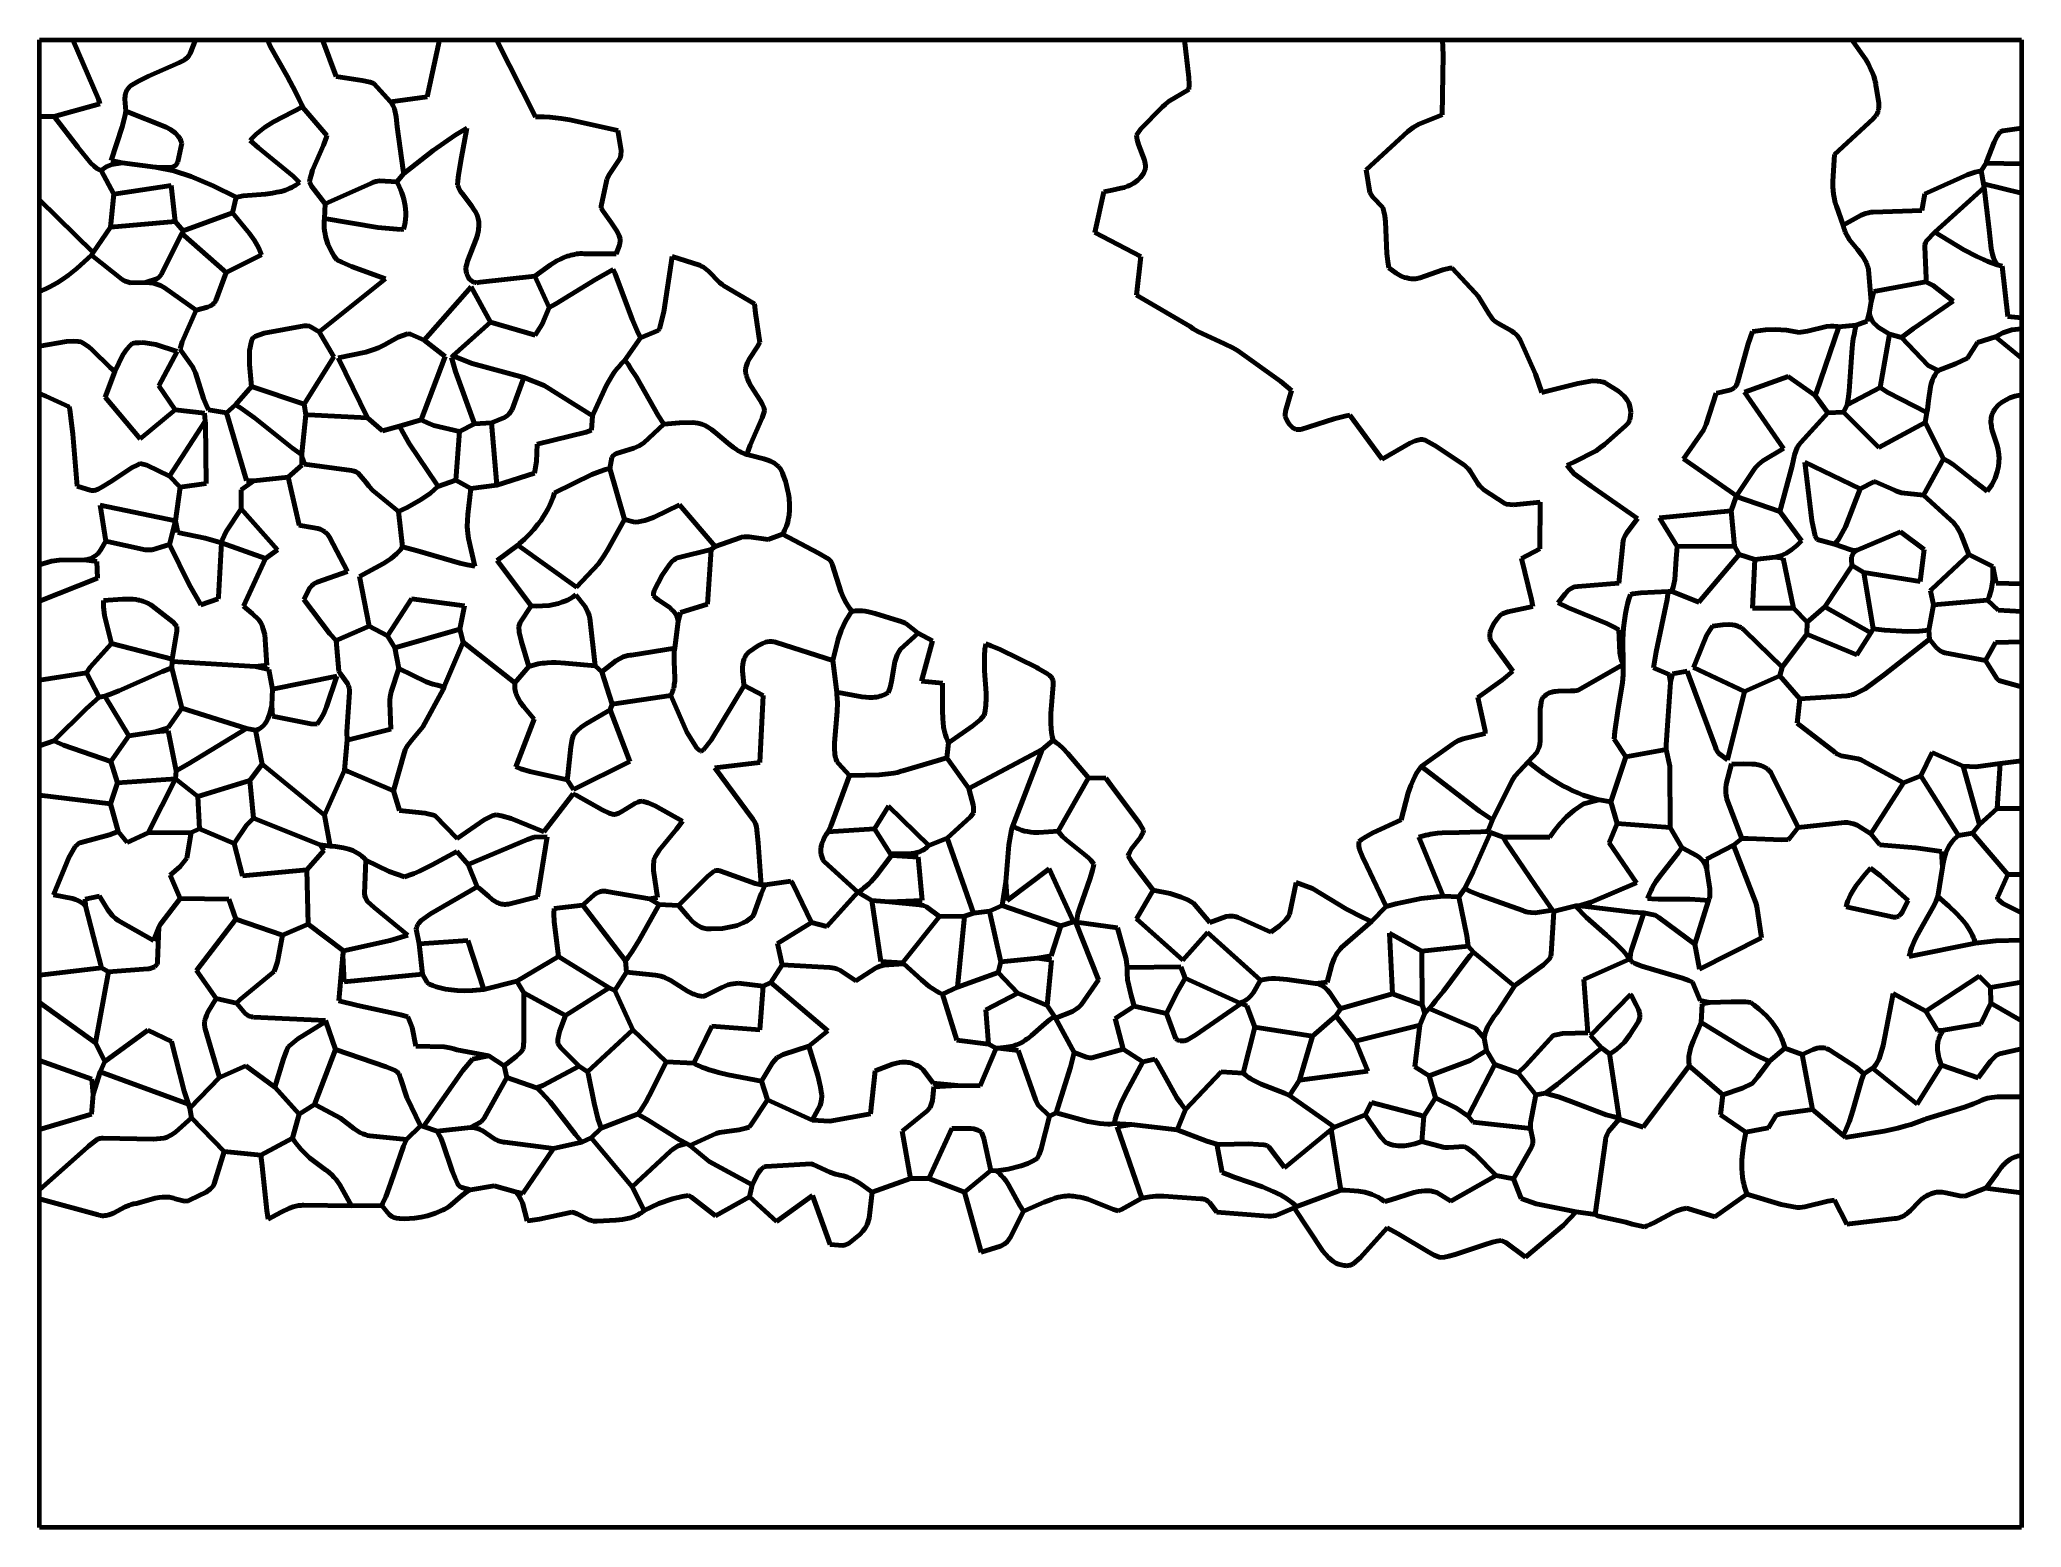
# Model space of a CAD drawing. Header units: millimetres. Extents: x 0 to 10.4, y 0 to 7.8.
import ezdxf

# ---------------------------------------------------------------- set-up
doc = ezdxf.new("R2010")
doc.units = ezdxf.units.MM
for name, color, linetype, lineweight in [('color#0e0e0eff', 7, 'CONTINUOUS', 100), ('color#171717ff', 7, 'CONTINUOUS', 100), ('color#181818ff', 7, 'CONTINUOUS', 100), ('color#1a1a1aff', 7, 'CONTINUOUS', 100), ('color#1c1c1cff', 7, 'CONTINUOUS', 100), ('color#1d1d1dff', 7, 'CONTINUOUS', 100), ('color#1f1f1fff', 7, 'CONTINUOUS', 100), ('color#212121ff', 7, 'CONTINUOUS', 100), ('color#222222ff', 7, 'CONTINUOUS', 100), ('color#242424ff', 7, 'CONTINUOUS', 100), ('color#262626ff', 7, 'CONTINUOUS', 100), ('color#292929ff', 7, 'CONTINUOUS', 100), ('color#2a2a2aff', 7, 'CONTINUOUS', 100), ('color#2c2c2cff', 7, 'CONTINUOUS', 100), ('color#2d2d2dff', 7, 'CONTINUOUS', 100), ('color#2e2e2eff', 7, 'CONTINUOUS', 100), ('color#2f2f2fff', 7, 'CONTINUOUS', 100), ('color#303030ff', 7, 'CONTINUOUS', 100), ('color#323232ff', 7, 'CONTINUOUS', 100), ('color#333333ff', 7, 'CONTINUOUS', 100), ('color#353535ff', 7, 'CONTINUOUS', 100), ('color#363636ff', 7, 'CONTINUOUS', 100), ('color#383838ff', 7, 'CONTINUOUS', 100), ('color#393939ff', 7, 'CONTINUOUS', 100), ('color#3b3b3bff', 7, 'CONTINUOUS', 100), ('color#3c3c3cff', 7, 'CONTINUOUS', 100), ('color#3e3e3eff', 7, 'CONTINUOUS', 100), ('color#414141ff', 7, 'CONTINUOUS', 100), ('color#424242ff', 7, 'CONTINUOUS', 100), ('color#434343ff', 7, 'CONTINUOUS', 100), ('color#454545ff', 7, 'CONTINUOUS', 100), ('color#464646ff', 7, 'CONTINUOUS', 100), ('color#474747ff', 7, 'CONTINUOUS', 100), ('color#494949ff', 7, 'CONTINUOUS', 100), ('color#4a4a4aff', 7, 'CONTINUOUS', 100), ('color#4b4b4bff', 7, 'CONTINUOUS', 100), ('color#4d4d4dff', 7, 'CONTINUOUS', 100), ('color#4e4e4eff', 7, 'CONTINUOUS', 100), ('color#4f4f4fff', 7, 'CONTINUOUS', 100), ('color#515151ff', 7, 'CONTINUOUS', 100), ('color#525252ff', 7, 'CONTINUOUS', 100), ('color#535353ff', 7, 'CONTINUOUS', 100), ('color#545454ff', 7, 'CONTINUOUS', 100), ('color#555555ff', 7, 'CONTINUOUS', 100), ('color#565656ff', 7, 'CONTINUOUS', 100), ('color#585858ff', 7, 'CONTINUOUS', 100), ('color#595959ff', 7, 'CONTINUOUS', 100), ('color#5b5b5bff', 7, 'CONTINUOUS', 100), ('color#5c5c5cff', 7, 'CONTINUOUS', 100), ('color#5d5d5dff', 7, 'CONTINUOUS', 100), ('color#5e5e5eff', 7, 'CONTINUOUS', 100), ('color#5f5f5fff', 7, 'CONTINUOUS', 100), ('color#606060ff', 7, 'CONTINUOUS', 100), ('color#626262ff', 7, 'CONTINUOUS', 100), ('color#636363ff', 7, 'CONTINUOUS', 100), ('color#646464ff', 7, 'CONTINUOUS', 100), ('color#656565ff', 7, 'CONTINUOUS', 100), ('color#666666ff', 7, 'CONTINUOUS', 100), ('color#676767ff', 7, 'CONTINUOUS', 100), ('color#686868ff', 7, 'CONTINUOUS', 100), ('color#696969ff', 7, 'CONTINUOUS', 100), ('color#6a6a6aff', 7, 'CONTINUOUS', 100), ('color#6b6b6bff', 7, 'CONTINUOUS', 100), ('color#6c6c6cff', 7, 'CONTINUOUS', 100), ('color#6d6d6dff', 7, 'CONTINUOUS', 100), ('color#6e6e6eff', 7, 'CONTINUOUS', 100), ('color#6f6f6fff', 7, 'CONTINUOUS', 100), ('color#707070ff', 7, 'CONTINUOUS', 100), ('color#717171ff', 7, 'CONTINUOUS', 100), ('color#727272ff', 7, 'CONTINUOUS', 100), ('color#737373ff', 7, 'CONTINUOUS', 100), ('color#747474ff', 7, 'CONTINUOUS', 100), ('color#757575ff', 7, 'CONTINUOUS', 100), ('color#767676ff', 7, 'CONTINUOUS', 100), ('color#777777ff', 7, 'CONTINUOUS', 100), ('color#787878ff', 7, 'CONTINUOUS', 100), ('color#797979ff', 7, 'CONTINUOUS', 100), ('color#7a7a7aff', 7, 'CONTINUOUS', 100), ('color#7b7b7bff', 7, 'CONTINUOUS', 100), ('color#7c7c7cff', 7, 'CONTINUOUS', 100), ('color#7d7d7dff', 7, 'CONTINUOUS', 100), ('color#7e7e7eff', 7, 'CONTINUOUS', 100), ('color#7f7f7fff', 7, 'CONTINUOUS', 100), ('color#808080ff', 7, 'CONTINUOUS', 100), ('color#818181ff', 7, 'CONTINUOUS', 100), ('color#828282ff', 7, 'CONTINUOUS', 100), ('color#838383ff', 7, 'CONTINUOUS', 100), ('color#858585ff', 7, 'CONTINUOUS', 100), ('color#868686ff', 7, 'CONTINUOUS', 100), ('color#878787ff', 7, 'CONTINUOUS', 100), ('color#8a8a8aff', 7, 'CONTINUOUS', 100), ('color#8b8b8bff', 7, 'CONTINUOUS', 100), ('color#8c8c8cff', 7, 'CONTINUOUS', 100), ('color#8d8d8dff', 7, 'CONTINUOUS', 100), ('color#8f8f8fff', 7, 'CONTINUOUS', 100)]:
    doc.layers.add(name, color=color, linetype=linetype, lineweight=lineweight)

msp = doc.modelspace()

# ---------------------------------------------------------------- linework, layer by layer
at = {"layer": 'color#0e0e0eff'}
for p, q in [((0.918, 1.806), (0.97, 1.976)), ((0.97, 1.976), (1.162, 1.957)), ((1.162, 1.957), (1.17, 1.899)), ((1.17, 1.899), (1.194, 1.666)), ((0.876, 1.762), (0.899, 1.78)), ((0.899, 1.78), (0.913, 1.794)), ((0.913, 1.794), (0.918, 1.806)), ((2.248, 1.765), (2.264, 1.774)), ((2.264, 1.774), (2.389, 1.795)), ((2.389, 1.795), (2.501, 1.764)), ((4.376, 1.761), (4.578, 1.833)), ((4.578, 1.833), (4.674, 1.833)), ((4.674, 1.833), (4.861, 1.761)), ((10.125, 1.742), (10.228, 1.782)), ((10.228, 1.782), (10.417, 1.758)), ((0, 0), (0, 1.726)), ((0, 1.726), (0.011, 1.724)), ((0.011, 1.724), (0.308, 1.642)), ((0.388, 1.652), (0.449, 1.684)), ((0.449, 1.684), (0.468, 1.692)), ((0.468, 1.692), (0.481, 1.697)), ((0.481, 1.697), (0.488, 1.699)), ((0.488, 1.699), (0.494, 1.7)), ((0.494, 1.7), (0.509, 1.703)), ((0.509, 1.703), (0.607, 1.73)), ((0.607, 1.73), (0.629, 1.734)), ((0.629, 1.734), (0.645, 1.736)), ((0.645, 1.736), (0.66, 1.736)), ((0.66, 1.736), (0.667, 1.736)), ((0.667, 1.736), (0.675, 1.736)), ((0.675, 1.736), (0.682, 1.735)), ((0.682, 1.735), (0.69, 1.733)), ((0.69, 1.733), (0.697, 1.732)), ((0.697, 1.732), (0.705, 1.73)), ((0.705, 1.73), (0.712, 1.727)), ((0.712, 1.727), (0.761, 1.715)), ((0.761, 1.715), (0.781, 1.717)), ((0.781, 1.717), (0.791, 1.721)), ((0.791, 1.721), (0.876, 1.762)), ((1.269, 1.657), (1.314, 1.678)), ((1.314, 1.678), (1.333, 1.685)), ((1.333, 1.685), (1.347, 1.688)), ((1.347, 1.688), (1.36, 1.691)), ((1.36, 1.691), (1.374, 1.692)), ((1.374, 1.692), (1.381, 1.693)), ((1.381, 1.693), (1.389, 1.693)), ((1.389, 1.693), (1.64, 1.69)), ((1.64, 1.69), (1.798, 1.691)), ((1.798, 1.691), (1.838, 1.644)), ((2.081, 1.652), (2.121, 1.669)), ((2.121, 1.669), (2.127, 1.671)), ((2.127, 1.671), (2.138, 1.677)), ((2.138, 1.677), (2.153, 1.687)), ((2.153, 1.687), (2.218, 1.743)), ((2.218, 1.743), (2.248, 1.765)), ((2.501, 1.764), (2.505, 1.76)), ((2.505, 1.76), (2.512, 1.751)), ((2.512, 1.751), (2.519, 1.742)), ((2.519, 1.742), (2.528, 1.727)), ((2.528, 1.727), (2.538, 1.706)), ((2.538, 1.706), (2.562, 1.611)), ((3.177, 1.666), (3.254, 1.702)), ((3.254, 1.702), (3.327, 1.727)), ((3.327, 1.727), (3.377, 1.739)), ((3.377, 1.739), (3.411, 1.744)), ((3.411, 1.744), (3.427, 1.735)), ((3.427, 1.735), (3.553, 1.638)), ((3.553, 1.638), (3.731, 1.738)), ((3.731, 1.738), (3.874, 1.607)), ((3.874, 1.607), (4.063, 1.745)), ((4.063, 1.745), (4.155, 1.487)), ((4.36, 1.626), (4.376, 1.761)), ((4.861, 1.761), (4.949, 1.447)), ((5.18, 1.666), (5.281, 1.71)), ((5.281, 1.71), (5.318, 1.724)), ((5.318, 1.724), (5.337, 1.731)), ((5.337, 1.731), (5.356, 1.736)), ((5.356, 1.736), (5.366, 1.738)), ((5.366, 1.738), (5.375, 1.739)), ((5.375, 1.739), (5.385, 1.741)), ((5.385, 1.741), (5.395, 1.741)), ((5.395, 1.741), (5.405, 1.742)), ((5.405, 1.742), (5.415, 1.742)), ((5.415, 1.742), (5.425, 1.741)), ((5.425, 1.741), (5.435, 1.74)), ((5.435, 1.74), (5.445, 1.739)), ((5.445, 1.739), (5.453, 1.738)), ((5.453, 1.738), (5.47, 1.735)), ((5.47, 1.735), (5.486, 1.732)), ((5.486, 1.732), (5.509, 1.725)), ((5.509, 1.725), (5.554, 1.708)), ((5.554, 1.708), (5.645, 1.671)), ((5.645, 1.671), (5.669, 1.664)), ((5.669, 1.664), (5.687, 1.67)), ((5.687, 1.67), (5.793, 1.731)), ((5.793, 1.731), (5.814, 1.734)), ((5.814, 1.734), (5.835, 1.737)), ((5.835, 1.737), (5.867, 1.74)), ((5.867, 1.74), (5.91, 1.741)), ((5.91, 1.741), (6.102, 1.727)), ((6.102, 1.727), (6.107, 1.727)), ((6.107, 1.727), (6.111, 1.727)), ((6.111, 1.727), (6.115, 1.726)), ((6.115, 1.726), (6.119, 1.725)), ((6.119, 1.725), (6.127, 1.723)), ((6.127, 1.723), (6.134, 1.72)), ((6.134, 1.72), (6.14, 1.715)), ((6.14, 1.715), (6.149, 1.708)), ((6.149, 1.708), (6.188, 1.656)), ((6.498, 1.64), (6.594, 1.679)), ((6.594, 1.679), (6.745, 1.452)), ((8.606, 1.663), (8.621, 1.669)), ((8.621, 1.669), (8.637, 1.674)), ((8.637, 1.674), (8.645, 1.675)), ((8.645, 1.675), (8.654, 1.677)), ((8.654, 1.677), (8.664, 1.676)), ((8.664, 1.676), (8.805, 1.632)), ((8.805, 1.632), (8.974, 1.752)), ((8.974, 1.752), (9.154, 1.697)), ((9.154, 1.697), (9.238, 1.682)), ((9.238, 1.682), (9.252, 1.682)), ((9.252, 1.682), (9.279, 1.685)), ((9.279, 1.685), (9.4, 1.715)), ((9.4, 1.715), (9.434, 1.72)), ((9.434, 1.72), (9.5, 1.593)), ((9.832, 1.664), (9.882, 1.715)), ((9.882, 1.715), (9.894, 1.726)), ((9.894, 1.726), (9.9, 1.731)), ((9.9, 1.731), (9.906, 1.735)), ((9.906, 1.735), (9.913, 1.739)), ((9.913, 1.739), (9.92, 1.743)), ((9.92, 1.743), (9.927, 1.747)), ((9.927, 1.747), (9.934, 1.749)), ((9.934, 1.749), (9.94, 1.753)), ((9.94, 1.753), (9.946, 1.755)), ((9.946, 1.755), (9.952, 1.757)), ((9.952, 1.757), (9.958, 1.759)), ((9.958, 1.759), (9.964, 1.76)), ((9.964, 1.76), (9.97, 1.761)), ((9.97, 1.761), (9.976, 1.762)), ((9.976, 1.762), (9.988, 1.762)), ((9.988, 1.762), (10.001, 1.761)), ((10.001, 1.761), (10.019, 1.759)), ((10.019, 1.759), (10.093, 1.742)), ((10.093, 1.742), (10.112, 1.741)), ((10.112, 1.741), (10.125, 1.742)), ((10.417, 1.758), (10.417, 0)), ((0.308, 1.642), (0.316, 1.64)), ((0.316, 1.64), (0.323, 1.639)), ((0.323, 1.639), (0.329, 1.638)), ((0.329, 1.638), (0.336, 1.638)), ((0.336, 1.638), (0.343, 1.639)), ((0.343, 1.639), (0.35, 1.64)), ((0.35, 1.64), (0.356, 1.641)), ((0.356, 1.641), (0.363, 1.643)), ((0.363, 1.643), (0.375, 1.647)), ((0.375, 1.647), (0.388, 1.652)), ((1.194, 1.666), (1.202, 1.619)), ((1.202, 1.619), (1.269, 1.657)), ((1.838, 1.644), (1.851, 1.634)), ((1.851, 1.634), (1.861, 1.629)), ((1.861, 1.629), (1.868, 1.627)), ((1.868, 1.627), (1.875, 1.626)), ((1.875, 1.626), (1.892, 1.624)), ((1.892, 1.624), (1.919, 1.622)), ((1.919, 1.622), (1.945, 1.623)), ((1.945, 1.623), (1.971, 1.625)), ((1.971, 1.625), (2.005, 1.63)), ((2.005, 1.63), (2.039, 1.638)), ((2.039, 1.638), (2.081, 1.652)), ((2.562, 1.611), (2.578, 1.612)), ((2.578, 1.612), (2.628, 1.62)), ((2.628, 1.62), (2.797, 1.657)), ((2.797, 1.657), (2.807, 1.655)), ((2.807, 1.655), (2.825, 1.648)), ((2.825, 1.648), (2.887, 1.617)), ((2.887, 1.617), (2.901, 1.612)), ((2.901, 1.612), (2.91, 1.61)), ((2.91, 1.61), (2.92, 1.609)), ((2.92, 1.609), (2.925, 1.609)), ((2.925, 1.609), (2.93, 1.61)), ((2.93, 1.61), (3.029, 1.614)), ((3.029, 1.614), (3.064, 1.618)), ((3.064, 1.618), (3.082, 1.621)), ((3.082, 1.621), (3.099, 1.625)), ((3.099, 1.625), (3.107, 1.627)), ((3.107, 1.627), (3.116, 1.63)), ((3.116, 1.63), (3.124, 1.633)), ((3.124, 1.633), (3.132, 1.637)), ((3.132, 1.637), (3.14, 1.64)), ((3.14, 1.64), (3.148, 1.645)), ((3.148, 1.645), (3.155, 1.649)), ((3.155, 1.649), (3.163, 1.654)), ((3.163, 1.654), (3.17, 1.66)), ((3.17, 1.66), (3.177, 1.666)), ((4.327, 1.557), (4.338, 1.571)), ((4.338, 1.571), (4.344, 1.581)), ((4.344, 1.581), (4.349, 1.592)), ((4.349, 1.592), (4.354, 1.603)), ((4.354, 1.603), (4.357, 1.614)), ((4.357, 1.614), (4.359, 1.62)), ((4.359, 1.62), (4.36, 1.626)), ((5.104, 1.525), (5.171, 1.662)), ((5.171, 1.662), (5.18, 1.666)), ((6.188, 1.656), (6.458, 1.635)), ((6.458, 1.635), (6.473, 1.636)), ((6.473, 1.636), (6.498, 1.64)), ((6.943, 1.418), (7.083, 1.574)), ((7.083, 1.574), (7.141, 1.542)), ((7.811, 1.42), (8.008, 1.587)), ((8.008, 1.587), (8.076, 1.658)), ((8.076, 1.658), (8.176, 1.644)), ((8.176, 1.644), (8.189, 1.638)), ((8.189, 1.638), (8.216, 1.63)), ((8.216, 1.63), (8.338, 1.604)), ((8.338, 1.604), (8.371, 1.594)), ((8.371, 1.594), (8.435, 1.58)), ((8.435, 1.58), (8.45, 1.585)), ((8.45, 1.585), (8.466, 1.592)), ((8.466, 1.592), (8.488, 1.602)), ((8.488, 1.602), (8.583, 1.653)), ((8.583, 1.653), (8.606, 1.663)), ((9.5, 1.593), (9.75, 1.623)), ((9.75, 1.623), (9.759, 1.624)), ((9.759, 1.624), (9.767, 1.625)), ((9.767, 1.625), (9.774, 1.627)), ((9.774, 1.627), (9.782, 1.63)), ((9.782, 1.63), (9.789, 1.632)), ((9.789, 1.632), (9.796, 1.636)), ((9.796, 1.636), (9.802, 1.64)), ((9.802, 1.64), (9.808, 1.644)), ((9.808, 1.644), (9.815, 1.648)), ((9.815, 1.648), (9.82, 1.653)), ((9.82, 1.653), (9.832, 1.664)), ((4.155, 1.487), (4.222, 1.482)), ((4.222, 1.482), (4.236, 1.485)), ((4.236, 1.485), (4.245, 1.488)), ((4.245, 1.488), (4.252, 1.492)), ((4.252, 1.492), (4.255, 1.494)), ((4.255, 1.494), (4.311, 1.539)), ((4.311, 1.539), (4.327, 1.557)), ((4.949, 1.447), (5.051, 1.478)), ((5.051, 1.478), (5.073, 1.49)), ((5.073, 1.49), (5.085, 1.5)), ((5.085, 1.5), (5.104, 1.525)), ((7.141, 1.542), (7.302, 1.446)), ((7.44, 1.434), (7.593, 1.485)), ((7.593, 1.485), (7.637, 1.499)), ((7.637, 1.499), (7.659, 1.504)), ((7.659, 1.504), (7.682, 1.508)), ((7.682, 1.508), (7.706, 1.497)), ((7.706, 1.497), (7.811, 1.42)), ((6.745, 1.452), (6.774, 1.418)), ((6.774, 1.418), (6.797, 1.399)), ((6.797, 1.399), (6.814, 1.389)), ((6.814, 1.389), (6.828, 1.383)), ((6.828, 1.383), (6.842, 1.379)), ((6.842, 1.379), (6.857, 1.376)), ((6.857, 1.376), (6.862, 1.376)), ((6.862, 1.376), (6.869, 1.375)), ((6.869, 1.375), (6.878, 1.376)), ((6.878, 1.376), (6.888, 1.378)), ((6.888, 1.378), (6.903, 1.384)), ((6.903, 1.384), (6.943, 1.418)), ((7.302, 1.446), (7.331, 1.431)), ((7.331, 1.431), (7.362, 1.418)), ((7.362, 1.418), (7.384, 1.421)), ((7.384, 1.421), (7.407, 1.426)), ((7.407, 1.426), (7.44, 1.434)), ((10.417, 0), (0, 0))]:
    msp.add_line(p, q, dxfattribs=at)
at = {"layer": 'color#171717ff'}
for p, q in [((0.714, 2.077), (0.798, 2.153)), ((0.798, 2.153), (0.97, 1.976)), ((0, 1.774), (0.251, 1.998)), ((0.251, 1.998), (0.256, 2.003)), ((0.256, 2.003), (0.304, 2.04)), ((0.304, 2.04), (0.317, 2.044)), ((0.317, 2.044), (0.327, 2.045)), ((0.327, 2.045), (0.334, 2.045)), ((0.334, 2.045), (0.598, 2.041)), ((0.598, 2.041), (0.653, 2.045)), ((0.653, 2.045), (0.659, 2.047)), ((0.659, 2.047), (0.671, 2.051)), ((0.671, 2.051), (0.682, 2.057)), ((0.682, 2.057), (0.693, 2.063)), ((0.693, 2.063), (0.714, 2.077)), ((0.97, 1.976), (0.918, 1.806)), ((0, 1.726), (0, 1.774)), ((0.899, 1.78), (0.876, 1.762)), ((0.913, 1.794), (0.899, 1.78)), ((0.918, 1.806), (0.913, 1.794)), ((0.011, 1.724), (0, 1.726)), ((0.308, 1.642), (0.011, 1.724)), ((0.449, 1.684), (0.388, 1.652)), ((0.468, 1.692), (0.449, 1.684)), ((0.481, 1.697), (0.468, 1.692)), ((0.488, 1.699), (0.481, 1.697)), ((0.494, 1.7), (0.488, 1.699)), ((0.509, 1.703), (0.494, 1.7)), ((0.607, 1.73), (0.509, 1.703)), ((0.629, 1.734), (0.607, 1.73)), ((0.645, 1.736), (0.629, 1.734)), ((0.66, 1.736), (0.645, 1.736)), ((0.667, 1.736), (0.66, 1.736)), ((0.675, 1.736), (0.667, 1.736)), ((0.682, 1.735), (0.675, 1.736)), ((0.69, 1.733), (0.682, 1.735)), ((0.697, 1.732), (0.69, 1.733)), ((0.705, 1.73), (0.697, 1.732)), ((0.712, 1.727), (0.705, 1.73)), ((0.761, 1.715), (0.712, 1.727)), ((0.781, 1.717), (0.761, 1.715)), ((0.791, 1.721), (0.781, 1.717)), ((0.876, 1.762), (0.791, 1.721)), ((0.316, 1.64), (0.308, 1.642)), ((0.323, 1.639), (0.316, 1.64)), ((0.329, 1.638), (0.323, 1.639)), ((0.336, 1.638), (0.329, 1.638)), ((0.343, 1.639), (0.336, 1.638)), ((0.35, 1.64), (0.343, 1.639)), ((0.356, 1.641), (0.35, 1.64)), ((0.363, 1.643), (0.356, 1.641)), ((0.375, 1.647), (0.363, 1.643)), ((0.388, 1.652), (0.375, 1.647))]:
    msp.add_line(p, q, dxfattribs=at)
at = {"layer": 'color#181818ff'}
for p, q in [((1.162, 1.957), (1.329, 2.045)), ((1.329, 2.045), (1.343, 2.025)), ((1.343, 2.025), (1.373, 1.988)), ((1.373, 1.988), (1.419, 1.943)), ((2.539, 1.754), (2.701, 1.991)), ((2.701, 1.991), (2.85, 2.025)), ((2.85, 2.025), (2.899, 2.048)), ((2.899, 2.048), (3.114, 1.789)), ((1.17, 1.899), (1.162, 1.957)), ((1.194, 1.666), (1.17, 1.899)), ((1.419, 1.943), (1.496, 1.885)), ((1.496, 1.885), (1.503, 1.88)), ((1.503, 1.88), (1.51, 1.875)), ((1.51, 1.875), (1.523, 1.864)), ((4.861, 1.761), (4.999, 1.876)), ((4.999, 1.876), (5.029, 1.874)), ((1.523, 1.864), (1.536, 1.853)), ((1.536, 1.853), (1.547, 1.841)), ((1.547, 1.841), (1.558, 1.828)), ((1.558, 1.828), (1.578, 1.801)), ((1.578, 1.801), (1.64, 1.69)), ((3.114, 1.789), (3.177, 1.666)), ((5.029, 1.874), (5.036, 1.868)), ((5.036, 1.868), (5.043, 1.862)), ((5.043, 1.862), (5.049, 1.856)), ((5.049, 1.856), (5.055, 1.85)), ((5.055, 1.85), (5.067, 1.837)), ((5.067, 1.837), (5.078, 1.823)), ((5.078, 1.823), (5.092, 1.801)), ((5.092, 1.801), (5.152, 1.692)), ((6.609, 1.686), (6.839, 1.773)), ((6.839, 1.773), (6.864, 1.772)), ((6.864, 1.772), (6.932, 1.767)), ((7.417, 1.714), (7.656, 1.85)), ((7.656, 1.85), (7.747, 1.832)), ((7.747, 1.832), (7.788, 1.728)), ((1.314, 1.678), (1.269, 1.657)), ((1.333, 1.685), (1.314, 1.678)), ((1.347, 1.688), (1.333, 1.685)), ((1.36, 1.691), (1.347, 1.688)), ((1.374, 1.692), (1.36, 1.691)), ((1.381, 1.693), (1.374, 1.692)), ((1.389, 1.693), (1.381, 1.693)), ((1.64, 1.69), (1.389, 1.693)), ((2.505, 1.76), (2.501, 1.764)), ((2.501, 1.764), (2.539, 1.754)), ((2.512, 1.751), (2.505, 1.76)), ((2.519, 1.742), (2.512, 1.751)), ((2.528, 1.727), (2.519, 1.742)), ((2.538, 1.706), (2.528, 1.727)), ((2.562, 1.611), (2.538, 1.706)), ((4.949, 1.447), (4.861, 1.761)), ((5.152, 1.692), (5.171, 1.662)), ((6.594, 1.679), (6.609, 1.686)), ((6.745, 1.452), (6.594, 1.679)), ((6.932, 1.767), (6.965, 1.761)), ((6.965, 1.761), (6.989, 1.754)), ((6.989, 1.754), (7.005, 1.749)), ((7.005, 1.749), (7.02, 1.742)), ((7.02, 1.742), (7.035, 1.735)), ((7.035, 1.735), (7.05, 1.727)), ((7.05, 1.727), (7.057, 1.722)), ((7.057, 1.722), (7.064, 1.717)), ((7.064, 1.717), (7.071, 1.712)), ((7.071, 1.712), (7.103, 1.722)), ((7.103, 1.722), (7.223, 1.76)), ((7.223, 1.76), (7.248, 1.765)), ((7.248, 1.765), (7.264, 1.767)), ((7.264, 1.767), (7.281, 1.769)), ((7.281, 1.769), (7.298, 1.769)), ((7.298, 1.769), (7.306, 1.768)), ((7.306, 1.768), (7.311, 1.768)), ((7.311, 1.768), (7.324, 1.766)), ((7.324, 1.766), (7.344, 1.76)), ((7.344, 1.76), (7.417, 1.714)), ((7.788, 1.728), (7.866, 1.701)), ((7.866, 1.701), (8.076, 1.658)), ((1.202, 1.619), (1.194, 1.666)), ((1.269, 1.657), (1.202, 1.619)), ((2.578, 1.612), (2.562, 1.611)), ((2.628, 1.62), (2.578, 1.612)), ((2.797, 1.657), (2.628, 1.62)), ((2.807, 1.655), (2.797, 1.657)), ((2.825, 1.648), (2.807, 1.655)), ((2.887, 1.617), (2.825, 1.648)), ((2.901, 1.612), (2.887, 1.617)), ((2.91, 1.61), (2.901, 1.612)), ((2.92, 1.609), (2.91, 1.61)), ((2.925, 1.609), (2.92, 1.609)), ((2.93, 1.61), (2.925, 1.609)), ((3.029, 1.614), (2.93, 1.61)), ((3.064, 1.618), (3.029, 1.614)), ((3.082, 1.621), (3.064, 1.618)), ((3.099, 1.625), (3.082, 1.621)), ((3.107, 1.627), (3.099, 1.625)), ((3.116, 1.63), (3.107, 1.627)), ((3.124, 1.633), (3.116, 1.63)), ((3.132, 1.637), (3.124, 1.633)), ((3.14, 1.64), (3.132, 1.637)), ((3.148, 1.645), (3.14, 1.64)), ((3.155, 1.649), (3.148, 1.645)), ((3.163, 1.654), (3.155, 1.649)), ((3.17, 1.66), (3.163, 1.654)), ((3.177, 1.666), (3.17, 1.66)), ((5.171, 1.662), (5.104, 1.525)), ((7.083, 1.574), (6.943, 1.418)), ((7.141, 1.542), (7.083, 1.574)), ((8.008, 1.587), (7.811, 1.42)), ((8.076, 1.658), (8.008, 1.587)), ((5.051, 1.478), (4.949, 1.447)), ((5.073, 1.49), (5.051, 1.478)), ((5.085, 1.5), (5.073, 1.49)), ((5.104, 1.525), (5.085, 1.5)), ((7.302, 1.446), (7.141, 1.542)), ((7.593, 1.485), (7.44, 1.434)), ((7.637, 1.499), (7.593, 1.485)), ((7.659, 1.504), (7.637, 1.499)), ((7.682, 1.508), (7.659, 1.504)), ((7.706, 1.497), (7.682, 1.508)), ((7.811, 1.42), (7.706, 1.497)), ((6.774, 1.418), (6.745, 1.452)), ((6.797, 1.399), (6.774, 1.418)), ((6.814, 1.389), (6.797, 1.399)), ((6.828, 1.383), (6.814, 1.389)), ((6.842, 1.379), (6.828, 1.383)), ((6.857, 1.376), (6.842, 1.379)), ((6.862, 1.376), (6.857, 1.376)), ((6.869, 1.375), (6.862, 1.376)), ((6.878, 1.376), (6.869, 1.375)), ((6.888, 1.378), (6.878, 1.376)), ((6.903, 1.384), (6.888, 1.378)), ((6.943, 1.418), (6.903, 1.384)), ((7.331, 1.431), (7.302, 1.446)), ((7.362, 1.418), (7.331, 1.431)), ((7.384, 1.421), (7.362, 1.418)), ((7.407, 1.426), (7.384, 1.421)), ((7.44, 1.434), (7.407, 1.426))]:
    msp.add_line(p, q, dxfattribs=at)
at = {"layer": 'color#1a1a1aff'}
for p, q in [((1.928, 2.039), (2.002, 2.111)), ((2.002, 2.111), (2.018, 2.107)), ((2.018, 2.107), (2.089, 2.083)), ((2.089, 2.083), (2.099, 2.065)), ((1.846, 1.81), (1.913, 2.004)), ((1.913, 2.004), (1.928, 2.039)), ((2.099, 2.065), (2.108, 2.047)), ((2.108, 2.047), (2.12, 2.019)), ((2.12, 2.019), (2.169, 1.874)), ((1.819, 1.738), (1.846, 1.81)), ((2.169, 1.874), (2.184, 1.836)), ((2.184, 1.836), (2.197, 1.808)), ((2.197, 1.808), (2.199, 1.803)), ((2.199, 1.803), (2.202, 1.798)), ((2.202, 1.798), (2.208, 1.792)), ((2.208, 1.792), (2.219, 1.786)), ((2.219, 1.786), (2.264, 1.774)), ((2.264, 1.774), (2.248, 1.765)), ((1.798, 1.691), (1.803, 1.702)), ((1.838, 1.644), (1.798, 1.691)), ((1.803, 1.702), (1.819, 1.738)), ((2.121, 1.669), (2.081, 1.652)), ((2.127, 1.671), (2.121, 1.669)), ((2.138, 1.677), (2.127, 1.671)), ((2.153, 1.687), (2.138, 1.677)), ((2.218, 1.743), (2.153, 1.687)), ((2.248, 1.765), (2.218, 1.743)), ((1.851, 1.634), (1.838, 1.644)), ((1.861, 1.629), (1.851, 1.634)), ((1.868, 1.627), (1.861, 1.629)), ((1.875, 1.626), (1.868, 1.627)), ((1.892, 1.624), (1.875, 1.626)), ((1.919, 1.622), (1.892, 1.624)), ((1.945, 1.623), (1.919, 1.622)), ((1.971, 1.625), (1.945, 1.623)), ((2.005, 1.63), (1.971, 1.625)), ((2.039, 1.638), (2.005, 1.63)), ((2.081, 1.652), (2.039, 1.638))]:
    msp.add_line(p, q, dxfattribs=at)
at = {"layer": 'color#1c1c1cff'}
for p, q in [((0.946, 2.365), (1.084, 2.425)), ((1.084, 2.425), (1.236, 2.314)), ((0.79, 2.204), (0.946, 2.365)), ((1.236, 2.314), (1.364, 2.171)), ((0.798, 2.153), (0.79, 2.204)), ((9.153, 2.174), (9.318, 2.196)), ((9.318, 2.196), (9.48, 2.059)), ((9.917, 2.148), (10.117, 2.208)), ((10.117, 2.208), (10.165, 2.226)), ((10.165, 2.226), (10.194, 2.238)), ((10.194, 2.238), (10.209, 2.245)), ((10.209, 2.245), (10.223, 2.25)), ((10.223, 2.25), (10.238, 2.255)), ((10.238, 2.255), (10.261, 2.259)), ((10.261, 2.259), (10.292, 2.263)), ((10.292, 2.263), (10.417, 2.263)), ((10.417, 2.263), (10.417, 1.954)), ((0.97, 1.976), (0.798, 2.153)), ((1.364, 2.171), (1.329, 2.045)), ((8.969, 2.077), (9.088, 2.1)), ((9.088, 2.1), (9.128, 2.166)), ((9.128, 2.166), (9.153, 2.174)), ((9.695, 2.083), (9.767, 2.098)), ((9.767, 2.098), (9.81, 2.11)), ((9.81, 2.11), (9.838, 2.118)), ((9.838, 2.118), (9.866, 2.128)), ((9.866, 2.128), (9.893, 2.138)), ((9.893, 2.138), (9.907, 2.144)), ((9.907, 2.144), (9.917, 2.148)), ((1.329, 2.045), (1.162, 1.957)), ((8.95, 1.965), (8.956, 2.01)), ((8.956, 2.01), (8.969, 2.077)), ((9.48, 2.059), (9.491, 2.049)), ((9.491, 2.049), (9.695, 2.083)), ((1.162, 1.957), (0.97, 1.976)), ((3.776, 1.862), (3.79, 1.881)), ((3.79, 1.881), (3.799, 1.888)), ((3.799, 1.888), (3.809, 1.895)), ((3.809, 1.895), (3.817, 1.896)), ((3.817, 1.896), (4.056, 1.91)), ((4.056, 1.91), (4.066, 1.907)), ((4.066, 1.907), (4.153, 1.867)), ((8.947, 1.908), (8.948, 1.931)), ((8.947, 1.885), (8.947, 1.908)), ((8.949, 1.863), (8.947, 1.885)), ((8.948, 1.931), (8.95, 1.965)), ((10.311, 1.891), (10.289, 1.862)), ((10.323, 1.905), (10.311, 1.891)), ((10.329, 1.911), (10.323, 1.905)), ((10.335, 1.917), (10.329, 1.911)), ((10.342, 1.923), (10.335, 1.917)), ((10.349, 1.928), (10.342, 1.923)), ((10.356, 1.933), (10.349, 1.928)), ((10.364, 1.938), (10.356, 1.933)), ((10.372, 1.942), (10.364, 1.938)), ((10.38, 1.945), (10.372, 1.942)), ((10.388, 1.948), (10.38, 1.945)), ((10.397, 1.951), (10.388, 1.948)), ((10.407, 1.952), (10.397, 1.951)), ((10.417, 1.954), (10.407, 1.952)), ((3.731, 1.738), (3.746, 1.801)), ((3.746, 1.801), (3.776, 1.862)), ((4.153, 1.867), (4.183, 1.856)), ((4.183, 1.856), (4.199, 1.853)), ((4.199, 1.853), (4.206, 1.851)), ((4.206, 1.851), (4.226, 1.847)), ((4.226, 1.847), (4.246, 1.84)), ((4.246, 1.84), (4.272, 1.83)), ((4.272, 1.83), (4.308, 1.81)), ((4.308, 1.81), (4.376, 1.761)), ((8.951, 1.84), (8.949, 1.863)), ((8.955, 1.818), (8.951, 1.84)), ((8.957, 1.807), (8.955, 1.818)), ((8.96, 1.796), (8.957, 1.807)), ((8.963, 1.785), (8.96, 1.796)), ((8.966, 1.774), (8.963, 1.785)), ((8.97, 1.763), (8.966, 1.774)), ((10.228, 1.782), (10.125, 1.742)), ((10.234, 1.788), (10.228, 1.782)), ((10.246, 1.802), (10.234, 1.788)), ((10.289, 1.862), (10.246, 1.802)), ((3.874, 1.607), (3.731, 1.738)), ((4.063, 1.745), (3.874, 1.607)), ((4.155, 1.487), (4.063, 1.745)), ((4.376, 1.761), (4.36, 1.626)), ((8.974, 1.752), (8.97, 1.763)), ((9.154, 1.697), (8.974, 1.752)), ((9.238, 1.682), (9.154, 1.697)), ((9.252, 1.682), (9.238, 1.682)), ((9.279, 1.685), (9.252, 1.682)), ((9.4, 1.715), (9.279, 1.685)), ((9.434, 1.72), (9.4, 1.715)), ((9.5, 1.593), (9.434, 1.72)), ((9.882, 1.715), (9.832, 1.664)), ((9.894, 1.726), (9.882, 1.715)), ((9.9, 1.731), (9.894, 1.726)), ((9.906, 1.735), (9.9, 1.731)), ((9.913, 1.739), (9.906, 1.735)), ((9.92, 1.743), (9.913, 1.739)), ((9.927, 1.747), (9.92, 1.743)), ((9.934, 1.749), (9.927, 1.747)), ((9.94, 1.753), (9.934, 1.749)), ((9.946, 1.755), (9.94, 1.753)), ((9.952, 1.757), (9.946, 1.755)), ((9.958, 1.759), (9.952, 1.757)), ((9.964, 1.76), (9.958, 1.759)), ((9.97, 1.761), (9.964, 1.76)), ((9.976, 1.762), (9.97, 1.761)), ((9.988, 1.762), (9.976, 1.762)), ((10.001, 1.761), (9.988, 1.762)), ((10.019, 1.759), (10.001, 1.761)), ((10.093, 1.742), (10.019, 1.759)), ((10.112, 1.741), (10.093, 1.742)), ((10.125, 1.742), (10.112, 1.741)), ((4.338, 1.571), (4.327, 1.557)), ((4.344, 1.581), (4.338, 1.571)), ((4.349, 1.592), (4.344, 1.581)), ((4.354, 1.603), (4.349, 1.592)), ((4.357, 1.614), (4.354, 1.603)), ((4.359, 1.62), (4.357, 1.614)), ((4.36, 1.626), (4.359, 1.62)), ((9.75, 1.623), (9.5, 1.593)), ((9.759, 1.624), (9.75, 1.623)), ((9.767, 1.625), (9.759, 1.624)), ((9.774, 1.627), (9.767, 1.625)), ((9.782, 1.63), (9.774, 1.627)), ((9.789, 1.632), (9.782, 1.63)), ((9.796, 1.636), (9.789, 1.632)), ((9.802, 1.64), (9.796, 1.636)), ((9.808, 1.644), (9.802, 1.64)), ((9.815, 1.648), (9.808, 1.644)), ((9.82, 1.653), (9.815, 1.648)), ((9.832, 1.664), (9.82, 1.653)), ((4.222, 1.482), (4.155, 1.487)), ((4.236, 1.485), (4.222, 1.482)), ((4.245, 1.488), (4.236, 1.485)), ((4.252, 1.492), (4.245, 1.488)), ((4.255, 1.494), (4.252, 1.492)), ((4.311, 1.539), (4.255, 1.494)), ((4.327, 1.557), (4.311, 1.539))]:
    msp.add_line(p, q, dxfattribs=at)
at = {"layer": 'color#1d1d1dff'}
for p, q in [((5.664, 2.106), (5.739, 2.118)), ((5.793, 1.731), (5.664, 2.106)), ((5.739, 2.118), (5.98, 2.09)), ((5.98, 2.09), (6.136, 2.029)), ((6.136, 2.029), (6.187, 2.014)), ((6.187, 2.014), (6.216, 1.866)), ((6.216, 1.866), (6.243, 1.855)), ((6.243, 1.855), (6.285, 1.839)), ((6.285, 1.839), (6.428, 1.789)), ((6.428, 1.789), (6.456, 1.778)), ((6.456, 1.778), (6.483, 1.766)), ((5.814, 1.734), (5.793, 1.731)), ((5.835, 1.737), (5.814, 1.734)), ((5.867, 1.74), (5.835, 1.737)), ((5.91, 1.741), (5.867, 1.74)), ((6.102, 1.727), (5.91, 1.741)), ((6.107, 1.727), (6.102, 1.727)), ((6.111, 1.727), (6.107, 1.727)), ((6.115, 1.726), (6.111, 1.727)), ((6.119, 1.725), (6.115, 1.726)), ((6.127, 1.723), (6.119, 1.725)), ((6.134, 1.72), (6.127, 1.723)), ((6.14, 1.715), (6.134, 1.72)), ((6.149, 1.708), (6.14, 1.715)), ((6.188, 1.656), (6.149, 1.708)), ((6.483, 1.766), (6.497, 1.76)), ((6.497, 1.76), (6.51, 1.753)), ((6.594, 1.679), (6.498, 1.64)), ((6.51, 1.753), (6.523, 1.747)), ((6.523, 1.747), (6.536, 1.739)), ((6.536, 1.739), (6.549, 1.732)), ((6.549, 1.732), (6.561, 1.723)), ((6.561, 1.723), (6.574, 1.715)), ((6.574, 1.715), (6.586, 1.706)), ((6.586, 1.706), (6.598, 1.696)), ((6.609, 1.686), (6.594, 1.679)), ((6.598, 1.696), (6.609, 1.686)), ((6.458, 1.635), (6.188, 1.656)), ((6.473, 1.636), (6.458, 1.635)), ((6.498, 1.64), (6.473, 1.636))]:
    msp.add_line(p, q, dxfattribs=at)
at = {"layer": 'color#1f1f1fff'}
for p, q in [((2.089, 2.083), (2.265, 2.101)), ((2.099, 2.065), (2.089, 2.083)), ((2.265, 2.101), (2.272, 2.101)), ((2.272, 2.101), (2.279, 2.101)), ((2.279, 2.101), (2.286, 2.1)), ((2.286, 2.1), (2.293, 2.099)), ((2.293, 2.099), (2.3, 2.097)), ((2.3, 2.097), (2.306, 2.095)), ((2.306, 2.095), (2.312, 2.093)), ((2.312, 2.093), (2.318, 2.09)), ((2.318, 2.09), (2.33, 2.084)), ((2.33, 2.084), (2.347, 2.072)), ((2.108, 2.047), (2.099, 2.065)), ((2.12, 2.019), (2.108, 2.047)), ((2.169, 1.874), (2.12, 2.019)), ((2.347, 2.072), (2.393, 2.041)), ((2.393, 2.041), (2.405, 2.035)), ((2.405, 2.035), (2.411, 2.032)), ((2.411, 2.032), (2.417, 2.03)), ((2.417, 2.03), (2.424, 2.028)), ((2.424, 2.028), (2.431, 2.026)), ((2.431, 2.026), (2.438, 2.025)), ((2.438, 2.025), (2.445, 2.025)), ((2.445, 2.025), (2.701, 1.991)), ((2.701, 1.991), (2.539, 1.754)), ((2.184, 1.836), (2.169, 1.874)), ((2.197, 1.808), (2.184, 1.836)), ((2.199, 1.803), (2.197, 1.808)), ((2.202, 1.798), (2.199, 1.803)), ((2.208, 1.792), (2.202, 1.798)), ((2.219, 1.786), (2.208, 1.792)), ((2.264, 1.774), (2.219, 1.786)), ((2.389, 1.795), (2.264, 1.774)), ((2.501, 1.764), (2.389, 1.795)), ((2.539, 1.754), (2.501, 1.764))]:
    msp.add_line(p, q, dxfattribs=at)
at = {"layer": 'color#212121ff'}
for p, q in [((5.265, 1.99), (5.309, 2.162)), ((5.309, 2.162), (5.343, 2.178)), ((5.343, 2.178), (5.509, 2.134)), ((5.509, 2.134), (5.552, 2.126)), ((5.552, 2.126), (5.573, 2.123)), ((5.573, 2.123), (5.594, 2.121)), ((5.594, 2.121), (5.615, 2.12)), ((5.615, 2.12), (5.626, 2.12)), ((5.626, 2.12), (5.637, 2.121)), ((5.637, 2.121), (5.648, 2.122)), ((5.648, 2.122), (5.739, 2.118)), ((5.739, 2.118), (5.664, 2.106)), ((5.664, 2.106), (5.793, 1.731)), ((5.254, 1.96), (5.265, 1.99)), ((5.029, 1.874), (5.091, 1.883)), ((5.091, 1.883), (5.159, 1.9)), ((5.159, 1.9), (5.195, 1.913)), ((5.195, 1.913), (5.223, 1.926)), ((5.223, 1.926), (5.243, 1.938)), ((5.243, 1.938), (5.254, 1.96)), ((5.036, 1.868), (5.029, 1.874)), ((5.043, 1.862), (5.036, 1.868)), ((5.049, 1.856), (5.043, 1.862)), ((5.055, 1.85), (5.049, 1.856)), ((5.067, 1.837), (5.055, 1.85)), ((5.078, 1.823), (5.067, 1.837)), ((5.092, 1.801), (5.078, 1.823)), ((5.152, 1.692), (5.092, 1.801)), ((5.171, 1.662), (5.152, 1.692)), ((5.281, 1.71), (5.18, 1.666)), ((5.318, 1.724), (5.281, 1.71)), ((5.337, 1.731), (5.318, 1.724)), ((5.356, 1.736), (5.337, 1.731)), ((5.366, 1.738), (5.356, 1.736)), ((5.375, 1.739), (5.366, 1.738)), ((5.385, 1.741), (5.375, 1.739)), ((5.395, 1.741), (5.385, 1.741)), ((5.405, 1.742), (5.395, 1.741)), ((5.415, 1.742), (5.405, 1.742)), ((5.425, 1.741), (5.415, 1.742)), ((5.435, 1.74), (5.425, 1.741)), ((5.445, 1.739), (5.435, 1.74)), ((5.453, 1.738), (5.445, 1.739)), ((5.47, 1.735), (5.453, 1.738)), ((5.486, 1.732), (5.47, 1.735)), ((5.509, 1.725), (5.486, 1.732)), ((5.554, 1.708), (5.509, 1.725)), ((5.645, 1.671), (5.554, 1.708)), ((5.669, 1.664), (5.645, 1.671)), ((5.687, 1.67), (5.669, 1.664)), ((5.793, 1.731), (5.687, 1.67)), ((5.18, 1.666), (5.171, 1.662))]:
    msp.add_line(p, q, dxfattribs=at)
at = {"layer": 'color#222222ff'}
for p, q in [((10.301, 2.488), (10.417, 2.515)), ((10.417, 2.515), (10.417, 2.263)), ((9.589, 2.383), (9.635, 2.413)), ((9.635, 2.413), (9.869, 2.224)), ((9.869, 2.224), (9.996, 2.43)), ((9.996, 2.43), (10.189, 2.362)), ((10.189, 2.362), (10.254, 2.451)), ((10.254, 2.451), (10.284, 2.48)), ((10.284, 2.48), (10.301, 2.488)), ((9.53, 2.191), (9.576, 2.35)), ((9.576, 2.35), (9.589, 2.383)), ((1.364, 2.171), (1.444, 2.223)), ((1.444, 2.223), (1.454, 2.219)), ((1.454, 2.219), (1.582, 2.151)), ((9.513, 2.135), (9.53, 2.191)), ((10.117, 2.208), (9.917, 2.148)), ((10.165, 2.226), (10.117, 2.208)), ((10.194, 2.238), (10.165, 2.226)), ((10.209, 2.245), (10.194, 2.238)), ((10.223, 2.25), (10.209, 2.245)), ((10.238, 2.255), (10.223, 2.25)), ((10.261, 2.259), (10.238, 2.255)), ((10.292, 2.263), (10.261, 2.259)), ((10.417, 2.263), (10.292, 2.263)), ((1.329, 2.045), (1.364, 2.171)), ((1.582, 2.151), (1.651, 2.097)), ((1.651, 2.097), (1.683, 2.076)), ((9.491, 2.08), (9.5, 2.102)), ((9.5, 2.102), (9.513, 2.135)), ((9.767, 2.098), (9.695, 2.083)), ((9.81, 2.11), (9.767, 2.098)), ((9.838, 2.118), (9.81, 2.11)), ((9.866, 2.128), (9.838, 2.118)), ((9.893, 2.138), (9.866, 2.128)), ((9.907, 2.144), (9.893, 2.138)), ((9.917, 2.148), (9.907, 2.144)), ((1.343, 2.025), (1.329, 2.045)), ((1.373, 1.988), (1.343, 2.025)), ((1.419, 1.943), (1.373, 1.988)), ((1.683, 2.076), (1.699, 2.068)), ((1.699, 2.068), (1.711, 2.064)), ((1.711, 2.064), (1.723, 2.06)), ((1.723, 2.06), (1.736, 2.058)), ((1.736, 2.058), (1.928, 2.039)), ((1.913, 2.004), (1.846, 1.81)), ((1.928, 2.039), (1.913, 2.004)), ((9.48, 2.059), (9.491, 2.08)), ((9.491, 2.049), (9.48, 2.059)), ((9.695, 2.083), (9.491, 2.049)), ((1.496, 1.885), (1.419, 1.943)), ((1.503, 1.88), (1.496, 1.885)), ((1.51, 1.875), (1.503, 1.88)), ((1.523, 1.864), (1.51, 1.875)), ((1.536, 1.853), (1.523, 1.864)), ((1.547, 1.841), (1.536, 1.853)), ((1.558, 1.828), (1.547, 1.841)), ((1.578, 1.801), (1.558, 1.828)), ((1.64, 1.69), (1.578, 1.801)), ((1.846, 1.81), (1.819, 1.738)), ((1.798, 1.691), (1.64, 1.69)), ((1.803, 1.702), (1.798, 1.691)), ((1.819, 1.738), (1.803, 1.702))]:
    msp.add_line(p, q, dxfattribs=at)
at = {"layer": 'color#242424ff'}
for p, q in [((8.428, 2.103), (8.671, 2.426)), ((8.671, 2.426), (8.848, 2.273)), ((0.281, 2.276), (0.318, 2.394)), ((0.318, 2.394), (0.782, 2.225)), ((0.272, 2.171), (0.281, 2.276)), ((0.782, 2.225), (0.79, 2.204)), ((0.79, 2.204), (0.798, 2.153)), ((8.848, 2.273), (8.835, 2.168)), ((0, 2.092), (0.272, 2.171)), ((0, 1.774), (0, 2.092)), ((0.798, 2.153), (0.714, 2.077)), ((8.247, 2.081), (8.302, 2.145)), ((8.302, 2.145), (8.428, 2.103)), ((8.835, 2.168), (8.969, 2.077)), ((0.251, 1.998), (0, 1.774)), ((0.256, 2.003), (0.251, 1.998)), ((0.304, 2.04), (0.256, 2.003)), ((0.317, 2.044), (0.304, 2.04)), ((0.327, 2.045), (0.317, 2.044)), ((0.334, 2.045), (0.327, 2.045)), ((0.598, 2.041), (0.334, 2.045)), ((0.653, 2.045), (0.598, 2.041)), ((0.659, 2.047), (0.653, 2.045)), ((0.671, 2.051), (0.659, 2.047)), ((0.682, 2.057), (0.671, 2.051)), ((0.693, 2.063), (0.682, 2.057)), ((0.714, 2.077), (0.693, 2.063)), ((3.316, 1.977), (3.326, 1.986)), ((3.326, 1.986), (3.356, 2.006)), ((3.356, 2.006), (3.401, 2.017)), ((3.401, 2.017), (3.417, 2.007)), ((3.417, 2.007), (3.52, 1.923)), ((8.176, 1.644), (8.23, 2.033)), ((8.23, 2.033), (8.231, 2.043)), ((8.231, 2.043), (8.234, 2.052)), ((8.234, 2.052), (8.239, 2.065)), ((8.239, 2.065), (8.247, 2.081)), ((8.956, 2.01), (8.95, 1.965)), ((8.969, 2.077), (8.956, 2.01)), ((3.114, 1.789), (3.316, 1.977)), ((3.52, 1.923), (3.746, 1.801)), ((8.948, 1.931), (8.947, 1.908)), ((8.947, 1.908), (8.947, 1.885)), ((8.947, 1.885), (8.949, 1.863)), ((8.95, 1.965), (8.948, 1.931)), ((3.177, 1.666), (3.114, 1.789)), ((3.746, 1.801), (3.731, 1.738)), ((8.949, 1.863), (8.951, 1.84)), ((8.951, 1.84), (8.955, 1.818)), ((8.955, 1.818), (8.957, 1.807)), ((8.957, 1.807), (8.96, 1.796)), ((8.96, 1.796), (8.963, 1.785)), ((8.963, 1.785), (8.966, 1.774)), ((8.966, 1.774), (8.97, 1.763)), ((3.254, 1.702), (3.177, 1.666)), ((3.327, 1.727), (3.254, 1.702)), ((3.377, 1.739), (3.327, 1.727)), ((3.411, 1.744), (3.377, 1.739)), ((3.427, 1.735), (3.411, 1.744)), ((3.553, 1.638), (3.427, 1.735)), ((3.731, 1.738), (3.553, 1.638)), ((8.621, 1.669), (8.606, 1.663)), ((8.637, 1.674), (8.621, 1.669)), ((8.645, 1.675), (8.637, 1.674)), ((8.654, 1.677), (8.645, 1.675)), ((8.664, 1.676), (8.654, 1.677)), ((8.805, 1.632), (8.664, 1.676)), ((8.974, 1.752), (8.805, 1.632)), ((8.97, 1.763), (8.974, 1.752)), ((8.189, 1.638), (8.176, 1.644)), ((8.216, 1.63), (8.189, 1.638)), ((8.338, 1.604), (8.216, 1.63)), ((8.371, 1.594), (8.338, 1.604)), ((8.435, 1.58), (8.371, 1.594)), ((8.45, 1.585), (8.435, 1.58)), ((8.466, 1.592), (8.45, 1.585)), ((8.488, 1.602), (8.466, 1.592)), ((8.583, 1.653), (8.488, 1.602)), ((8.606, 1.663), (8.583, 1.653))]:
    msp.add_line(p, q, dxfattribs=at)
at = {"layer": 'color#262626ff'}
for p, q in [((10.289, 1.862), (10.311, 1.891)), ((10.311, 1.891), (10.323, 1.905)), ((10.323, 1.905), (10.329, 1.911)), ((10.329, 1.911), (10.335, 1.917)), ((10.335, 1.917), (10.342, 1.923)), ((10.342, 1.923), (10.349, 1.928)), ((10.349, 1.928), (10.356, 1.933)), ((10.356, 1.933), (10.364, 1.938)), ((10.364, 1.938), (10.372, 1.942)), ((10.372, 1.942), (10.38, 1.945)), ((10.38, 1.945), (10.388, 1.948)), ((10.388, 1.948), (10.397, 1.951)), ((10.397, 1.951), (10.407, 1.952)), ((10.407, 1.952), (10.417, 1.954)), ((10.417, 1.954), (10.417, 1.758)), ((10.228, 1.782), (10.234, 1.788)), ((10.417, 1.758), (10.228, 1.782)), ((10.234, 1.788), (10.246, 1.802)), ((10.246, 1.802), (10.289, 1.862))]:
    msp.add_line(p, q, dxfattribs=at)
at = {"layer": 'color#292929ff'}
for p, q in [((4.944, 2.321), (5.028, 2.519)), ((5.028, 2.519), (5.038, 2.519)), ((5.038, 2.519), (5.143, 2.507)), ((5.143, 2.507), (5.235, 2.248)), ((4.693, 2.243), (4.701, 2.315)), ((4.701, 2.315), (4.824, 2.323)), ((4.824, 2.323), (4.944, 2.321)), ((4.533, 2.082), (4.663, 2.188)), ((4.663, 2.188), (4.681, 2.207)), ((4.681, 2.207), (4.693, 2.243)), ((5.235, 2.248), (5.239, 2.236)), ((5.239, 2.236), (5.249, 2.219)), ((5.249, 2.219), (5.309, 2.162)), ((7.836, 2.127), (7.864, 2.273)), ((7.864, 2.273), (7.915, 2.282)), ((7.915, 2.282), (7.943, 2.274)), ((7.943, 2.274), (7.984, 2.262)), ((7.984, 2.262), (8.05, 2.239)), ((8.05, 2.239), (8.235, 2.169)), ((4.794, 2.097), (4.674, 1.833)), ((4.81, 2.097), (4.794, 2.097)), ((4.894, 2.097), (4.81, 2.097)), ((4.911, 2.095), (4.894, 2.097)), ((4.921, 2.092), (4.911, 2.095)), ((4.932, 2.088), (4.921, 2.092)), ((4.942, 2.083), (4.932, 2.088)), ((4.946, 2.081), (4.942, 2.083)), ((5.309, 2.162), (5.265, 1.99)), ((6.788, 2.091), (6.806, 2.104)), ((6.839, 1.773), (6.788, 2.091)), ((6.806, 2.104), (6.967, 2.168)), ((6.967, 2.168), (7.05, 2.05)), ((7.837, 2.096), (7.836, 2.127)), ((7.848, 2.036), (7.837, 2.096)), ((8.235, 2.169), (8.276, 2.157)), ((8.302, 2.145), (8.247, 2.081)), ((8.276, 2.157), (8.303, 2.15)), ((8.303, 2.15), (8.302, 2.145)), ((4.578, 1.833), (4.533, 2.082)), ((4.951, 2.077), (4.946, 2.081)), ((4.963, 2.044), (4.951, 2.077)), ((4.999, 1.876), (4.963, 2.044)), ((5.265, 1.99), (5.254, 1.96)), ((7.05, 2.05), (7.076, 2.022)), ((7.076, 2.022), (7.089, 2.017)), ((7.089, 2.017), (7.102, 2.012)), ((7.102, 2.012), (7.115, 2.009)), ((7.115, 2.009), (7.128, 2.007)), ((7.128, 2.007), (7.141, 2.005)), ((7.141, 2.005), (7.154, 2.005)), ((7.154, 2.005), (7.175, 2.005)), ((7.175, 2.005), (7.195, 2.008)), ((7.195, 2.008), (7.228, 2.015)), ((7.228, 2.015), (7.266, 2.028)), ((7.266, 2.028), (7.385, 1.997)), ((7.385, 1.997), (7.406, 1.996)), ((7.406, 1.996), (7.488, 2.002)), ((7.488, 2.002), (7.502, 1.994)), ((7.502, 1.994), (7.521, 1.981)), ((7.521, 1.981), (7.545, 1.961)), ((7.747, 1.832), (7.84, 1.994)), ((7.84, 1.994), (7.843, 2.001)), ((7.843, 2.001), (7.846, 2.008)), ((7.846, 2.008), (7.848, 2.018)), ((7.848, 2.018), (7.848, 2.036)), ((8.23, 2.033), (8.176, 1.644)), ((8.231, 2.043), (8.23, 2.033)), ((8.234, 2.052), (8.231, 2.043)), ((8.239, 2.065), (8.234, 2.052)), ((8.247, 2.081), (8.239, 2.065)), ((5.029, 1.874), (4.999, 1.876)), ((5.091, 1.883), (5.029, 1.874)), ((5.159, 1.9), (5.091, 1.883)), ((5.195, 1.913), (5.159, 1.9)), ((5.223, 1.926), (5.195, 1.913)), ((5.243, 1.938), (5.223, 1.926)), ((5.254, 1.96), (5.243, 1.938)), ((7.545, 1.961), (7.656, 1.85)), ((4.674, 1.833), (4.578, 1.833)), ((6.864, 1.772), (6.839, 1.773)), ((6.932, 1.767), (6.864, 1.772)), ((7.656, 1.85), (7.417, 1.714)), ((7.788, 1.728), (7.747, 1.832)), ((6.965, 1.761), (6.932, 1.767)), ((6.989, 1.754), (6.965, 1.761)), ((7.005, 1.749), (6.989, 1.754)), ((7.02, 1.742), (7.005, 1.749)), ((7.035, 1.735), (7.02, 1.742)), ((7.05, 1.727), (7.035, 1.735)), ((7.057, 1.722), (7.05, 1.727)), ((7.064, 1.717), (7.057, 1.722)), ((7.071, 1.712), (7.064, 1.717)), ((7.103, 1.722), (7.071, 1.712)), ((7.223, 1.76), (7.103, 1.722)), ((7.248, 1.765), (7.223, 1.76)), ((7.264, 1.767), (7.248, 1.765)), ((7.281, 1.769), (7.264, 1.767)), ((7.298, 1.769), (7.281, 1.769)), ((7.306, 1.768), (7.298, 1.769)), ((7.311, 1.768), (7.306, 1.768)), ((7.324, 1.766), (7.311, 1.768)), ((7.344, 1.76), (7.324, 1.766)), ((7.417, 1.714), (7.344, 1.76)), ((7.866, 1.701), (7.788, 1.728)), ((8.076, 1.658), (7.866, 1.701)), ((8.176, 1.644), (8.076, 1.658))]:
    msp.add_line(p, q, dxfattribs=at)
at = {"layer": 'color#2a2a2aff'}
for p, q in [((1.357, 2.568), (1.505, 2.658)), ((1.505, 2.658), (1.555, 2.511)), ((1.281, 2.462), (1.297, 2.505)), ((1.297, 2.505), (1.307, 2.525)), ((1.307, 2.525), (1.325, 2.542)), ((1.325, 2.542), (1.357, 2.568)), ((1.555, 2.511), (1.444, 2.223)), ((1.236, 2.314), (1.281, 2.462)), ((1.364, 2.171), (1.236, 2.314)), ((1.444, 2.223), (1.364, 2.171))]:
    msp.add_line(p, q, dxfattribs=at)
at = {"layer": 'color#2c2c2cff'}
for p, q in [((10.204, 2.646), (10.257, 2.755)), ((10.257, 2.755), (10.417, 2.663)), ((9.999, 2.603), (10.004, 2.608)), ((10.004, 2.608), (10.008, 2.614)), ((10.008, 2.614), (10.204, 2.646)), ((10.417, 2.663), (10.417, 2.515)), ((9.975, 2.521), (9.976, 2.534)), ((9.976, 2.508), (9.975, 2.521)), ((9.976, 2.534), (9.977, 2.547)), ((9.979, 2.488), (9.976, 2.508)), ((9.977, 2.547), (9.98, 2.56)), ((9.98, 2.56), (9.982, 2.566)), ((9.982, 2.566), (9.984, 2.573)), ((9.984, 2.573), (9.986, 2.579)), ((9.986, 2.579), (9.989, 2.585)), ((9.989, 2.585), (9.992, 2.591)), ((9.992, 2.591), (9.996, 2.597)), ((9.996, 2.597), (9.999, 2.603)), ((10.417, 2.515), (10.301, 2.488)), ((9.983, 2.468), (9.979, 2.488)), ((9.991, 2.442), (9.983, 2.468)), ((9.996, 2.43), (9.991, 2.442)), ((10.189, 2.362), (9.996, 2.43)), ((10.254, 2.451), (10.189, 2.362)), ((10.284, 2.48), (10.254, 2.451)), ((10.301, 2.488), (10.284, 2.48)), ((2.899, 2.048), (2.951, 2.099)), ((2.951, 2.099), (3.143, 2.171)), ((3.143, 2.171), (3.153, 2.166)), ((3.153, 2.166), (3.198, 2.141)), ((3.198, 2.141), (3.364, 2.036)), ((6.553, 1.897), (6.788, 2.091)), ((6.788, 2.091), (6.839, 1.773)), ((3.114, 1.789), (2.899, 2.048)), ((3.326, 1.986), (3.316, 1.977)), ((3.356, 2.006), (3.326, 1.986)), ((3.401, 2.017), (3.356, 2.006)), ((3.364, 2.036), (3.401, 2.017)), ((6.216, 1.866), (6.187, 2.014)), ((6.187, 2.014), (6.205, 2.013)), ((6.205, 2.013), (6.352, 2.015)), ((6.352, 2.015), (6.407, 2.013)), ((6.407, 2.013), (6.435, 2.01)), ((6.435, 2.01), (6.453, 2.007)), ((6.453, 2.007), (6.461, 2)), ((6.461, 2), (6.544, 1.891)), ((3.316, 1.977), (3.114, 1.789)), ((6.544, 1.891), (6.553, 1.897)), ((6.243, 1.855), (6.216, 1.866)), ((6.285, 1.839), (6.243, 1.855)), ((6.428, 1.789), (6.285, 1.839)), ((6.456, 1.778), (6.428, 1.789)), ((6.483, 1.766), (6.456, 1.778)), ((6.839, 1.773), (6.609, 1.686)), ((6.497, 1.76), (6.483, 1.766)), ((6.51, 1.753), (6.497, 1.76)), ((6.523, 1.747), (6.51, 1.753)), ((6.536, 1.739), (6.523, 1.747)), ((6.549, 1.732), (6.536, 1.739)), ((6.561, 1.723), (6.549, 1.732)), ((6.574, 1.715), (6.561, 1.723)), ((6.586, 1.706), (6.574, 1.715)), ((6.598, 1.696), (6.586, 1.706)), ((6.609, 1.686), (6.598, 1.696))]:
    msp.add_line(p, q, dxfattribs=at)
at = {"layer": 'color#2d2d2dff'}
for p, q in [((7.276, 2.162), (7.338, 2.258)), ((7.338, 2.258), (7.447, 2.203)), ((7.447, 2.203), (7.508, 2.162)), ((7.266, 2.028), (7.276, 2.162)), ((7.508, 2.162), (7.536, 2.13)), ((7.536, 2.13), (7.837, 2.096)), ((7.837, 2.096), (7.848, 2.036)), ((7.385, 1.997), (7.266, 2.028)), ((7.406, 1.996), (7.385, 1.997)), ((7.488, 2.002), (7.406, 1.996)), ((7.502, 1.994), (7.488, 2.002)), ((7.521, 1.981), (7.502, 1.994)), ((7.545, 1.961), (7.521, 1.981)), ((7.84, 1.994), (7.747, 1.832)), ((7.843, 2.001), (7.84, 1.994)), ((7.846, 2.008), (7.843, 2.001)), ((7.848, 2.018), (7.846, 2.008)), ((7.848, 2.036), (7.848, 2.018)), ((7.656, 1.85), (7.545, 1.961)), ((7.747, 1.832), (7.656, 1.85))]:
    msp.add_line(p, q, dxfattribs=at)
at = {"layer": 'color#2e2e2eff'}
for p, q in [((2.336, 2.15), (2.456, 2.365)), ((2.456, 2.365), (2.612, 2.311)), ((2.612, 2.311), (2.622, 2.302)), ((2.622, 2.302), (2.64, 2.284)), ((2.64, 2.284), (2.657, 2.265)), ((2.657, 2.265), (2.683, 2.236)), ((2.683, 2.236), (2.817, 2.064)), ((2.265, 2.101), (2.32, 2.131)), ((2.272, 2.101), (2.265, 2.101)), ((2.279, 2.101), (2.272, 2.101)), ((2.286, 2.1), (2.279, 2.101)), ((2.293, 2.099), (2.286, 2.1)), ((2.3, 2.097), (2.293, 2.099)), ((2.306, 2.095), (2.3, 2.097)), ((2.312, 2.093), (2.306, 2.095)), ((2.318, 2.09), (2.312, 2.093)), ((2.33, 2.084), (2.318, 2.09)), ((2.32, 2.131), (2.336, 2.15)), ((2.347, 2.072), (2.33, 2.084)), ((2.393, 2.041), (2.347, 2.072)), ((2.405, 2.035), (2.393, 2.041)), ((2.411, 2.032), (2.405, 2.035)), ((2.417, 2.03), (2.411, 2.032)), ((2.424, 2.028), (2.417, 2.03)), ((2.431, 2.026), (2.424, 2.028)), ((2.438, 2.025), (2.431, 2.026)), ((2.445, 2.025), (2.438, 2.025)), ((2.701, 1.991), (2.445, 2.025)), ((2.85, 2.025), (2.701, 1.991)), ((2.817, 2.064), (2.85, 2.025))]:
    msp.add_line(p, q, dxfattribs=at)
at = {"layer": 'color#2f2f2fff'}
for p, q in [((5.213, 2.585), (5.285, 2.648)), ((5.285, 2.648), (5.309, 2.668)), ((5.309, 2.668), (5.326, 2.68)), ((5.326, 2.68), (5.335, 2.685)), ((5.335, 2.685), (5.34, 2.677)), ((5.34, 2.677), (5.437, 2.496)), ((5.038, 2.519), (5.083, 2.524)), ((5.143, 2.507), (5.038, 2.519)), ((5.083, 2.524), (5.094, 2.525)), ((5.094, 2.525), (5.105, 2.527)), ((5.105, 2.527), (5.115, 2.529)), ((5.115, 2.529), (5.125, 2.532)), ((5.125, 2.532), (5.135, 2.536)), ((5.135, 2.536), (5.144, 2.54)), ((5.235, 2.248), (5.143, 2.507)), ((5.144, 2.54), (5.153, 2.544)), ((5.153, 2.544), (5.162, 2.549)), ((5.162, 2.549), (5.171, 2.554)), ((5.171, 2.554), (5.18, 2.56)), ((5.18, 2.56), (5.188, 2.566)), ((5.188, 2.566), (5.197, 2.572)), ((5.197, 2.572), (5.213, 2.585)), ((7.978, 2.329), (8.209, 2.52)), ((8.209, 2.52), (8.251, 2.488)), ((5.418, 2.418), (5.343, 2.178)), ((5.437, 2.496), (5.418, 2.418)), ((8.251, 2.488), (8.303, 2.15)), ((7.915, 2.282), (7.978, 2.329)), ((5.239, 2.236), (5.235, 2.248)), ((5.249, 2.219), (5.239, 2.236)), ((5.309, 2.162), (5.249, 2.219)), ((7.943, 2.274), (7.915, 2.282)), ((7.984, 2.262), (7.943, 2.274)), ((8.05, 2.239), (7.984, 2.262)), ((8.235, 2.169), (8.05, 2.239)), ((5.343, 2.178), (5.309, 2.162)), ((8.276, 2.157), (8.235, 2.169)), ((8.303, 2.15), (8.276, 2.157))]:
    msp.add_line(p, q, dxfattribs=at)
at = {"layer": 'color#303030ff'}
for p, q in [((10.196, 3.695), (10.29, 3.779)), ((10.29, 3.779), (10.417, 3.778)), ((10.417, 3.778), (10.417, 3.432)), ((10.159, 3.648), (10.196, 3.695)), ((10.345, 3.431), (10.159, 3.648)), ((10.417, 3.432), (10.345, 3.431))]:
    msp.add_line(p, q, dxfattribs=at)
at = {"layer": 'color#323232ff'}
for p, q in [((9.198, 3.62), (9.244, 3.679)), ((9.244, 3.679), (9.487, 3.705)), ((9.487, 3.705), (9.492, 3.705)), ((9.492, 3.705), (9.503, 3.704)), ((9.503, 3.704), (9.519, 3.702)), ((9.519, 3.702), (9.534, 3.698)), ((9.534, 3.698), (9.554, 3.691)), ((9.554, 3.691), (9.626, 3.646)), ((8.904, 3.585), (8.948, 3.62)), ((9.021, 3.282), (8.904, 3.585)), ((8.948, 3.62), (8.981, 3.62)), ((8.981, 3.62), (9.157, 3.613)), ((9.157, 3.613), (9.191, 3.616)), ((9.191, 3.616), (9.198, 3.62)), ((9.626, 3.646), (9.672, 3.588)), ((9.672, 3.588), (9.862, 3.571)), ((9.862, 3.571), (9.996, 3.553)), ((9.996, 3.553), (10.002, 3.469)), ((9.624, 3.464), (9.595, 3.433)), ((9.674, 3.426), (9.624, 3.464)), ((10.002, 3.469), (9.978, 3.315)), ((9.53, 3.346), (9.518, 3.324)), ((9.548, 3.374), (9.53, 3.346)), ((9.595, 3.433), (9.548, 3.374)), ((9.821, 3.294), (9.674, 3.426)), ((8.367, 3.036), (8.433, 3.23)), ((8.433, 3.23), (8.491, 3.217)), ((9.027, 3.264), (9.021, 3.282)), ((9.051, 3.098), (9.027, 3.264)), ((9.499, 3.277), (9.495, 3.261)), ((9.495, 3.261), (9.737, 3.209)), ((9.505, 3.293), (9.499, 3.277)), ((9.511, 3.309), (9.505, 3.293)), ((9.518, 3.324), (9.511, 3.309)), ((9.787, 3.228), (9.792, 3.236)), ((9.792, 3.236), (9.815, 3.282)), ((9.815, 3.282), (9.821, 3.294)), ((9.958, 3.271), (9.899, 3.165)), ((9.968, 3.293), (9.958, 3.271)), ((9.978, 3.315), (9.968, 3.293)), ((8.491, 3.217), (8.511, 3.205)), ((8.511, 3.205), (8.701, 3.066)), ((9.737, 3.209), (9.742, 3.208)), ((9.742, 3.208), (9.747, 3.207)), ((9.747, 3.207), (9.752, 3.207)), ((9.752, 3.207), (9.756, 3.207)), ((9.756, 3.207), (9.761, 3.208)), ((9.761, 3.208), (9.765, 3.21)), ((9.765, 3.21), (9.768, 3.211)), ((9.768, 3.211), (9.772, 3.213)), ((9.772, 3.213), (9.775, 3.216)), ((9.775, 3.216), (9.778, 3.218)), ((9.778, 3.218), (9.781, 3.221)), ((9.781, 3.221), (9.787, 3.228)), ((9.899, 3.165), (9.864, 3.102)), ((8.363, 3.015), (8.367, 3.036)), ((8.701, 3.066), (8.725, 2.934)), ((8.725, 2.934), (9.051, 3.098)), ((9.827, 3), (10.175, 3.07)), ((9.833, 3.023), (9.83, 3.012)), ((9.836, 3.035), (9.833, 3.023)), ((9.84, 3.046), (9.836, 3.035)), ((9.845, 3.058), (9.84, 3.046)), ((9.854, 3.08), (9.845, 3.058)), ((9.864, 3.102), (9.854, 3.08)), ((10.175, 3.07), (10.283, 3.083)), ((10.283, 3.083), (10.417, 3.086)), ((10.417, 3.086), (10.417, 2.865)), ((8.361, 2.99), (8.363, 3.015)), ((8.363, 2.982), (8.361, 2.99)), ((8.365, 2.978), (8.363, 2.982)), ((8.368, 2.974), (8.365, 2.978)), ((8.372, 2.97), (8.368, 2.974)), ((8.375, 2.969), (8.372, 2.97)), ((8.377, 2.968), (8.375, 2.969)), ((8.38, 2.967), (8.377, 2.968)), ((8.391, 2.962), (8.38, 2.967)), ((8.422, 2.95), (8.391, 2.962)), ((8.486, 2.93), (8.422, 2.95)), ((8.636, 2.887), (8.486, 2.93)), ((9.83, 3.012), (9.827, 3)), ((8.668, 2.875), (8.636, 2.887)), ((8.688, 2.866), (8.668, 2.875)), ((8.728, 2.769), (8.688, 2.866)), ((10.194, 2.897), (9.915, 2.713)), ((10.254, 2.837), (10.194, 2.897)), ((10.417, 2.865), (10.254, 2.837)), ((8.78, 2.759), (8.728, 2.769)), ((8.892, 2.763), (8.78, 2.759)), ((8.966, 2.762), (8.892, 2.763)), ((8.995, 2.758), (8.966, 2.762)), ((9.012, 2.745), (8.995, 2.758)), ((9.037, 2.726), (9.012, 2.745)), ((9.06, 2.705), (9.037, 2.726)), ((9.742, 2.806), (9.691, 2.532)), ((9.915, 2.713), (9.742, 2.806)), ((9.075, 2.69), (9.06, 2.705)), ((9.09, 2.674), (9.075, 2.69)), ((9.103, 2.658), (9.09, 2.674)), ((9.116, 2.641), (9.103, 2.658)), ((9.128, 2.624), (9.116, 2.641)), ((9.139, 2.606), (9.128, 2.624)), ((9.149, 2.587), (9.139, 2.606)), ((1.444, 2.223), (1.555, 2.511)), ((1.555, 2.511), (1.822, 2.42)), ((9.153, 2.578), (9.149, 2.587)), ((9.157, 2.568), (9.153, 2.578)), ((9.161, 2.558), (9.157, 2.568)), ((9.165, 2.548), (9.161, 2.558)), ((9.168, 2.538), (9.165, 2.548)), ((9.171, 2.528), (9.168, 2.538)), ((9.173, 2.518), (9.171, 2.528)), ((9.264, 2.485), (9.173, 2.518)), ((9.323, 2.511), (9.264, 2.485)), ((9.344, 2.518), (9.323, 2.511)), ((9.354, 2.52), (9.344, 2.518)), ((9.365, 2.521), (9.354, 2.52)), ((9.37, 2.521), (9.365, 2.521)), ((9.375, 2.521), (9.37, 2.521)), ((9.38, 2.52), (9.375, 2.521)), ((9.385, 2.519), (9.38, 2.52)), ((9.39, 2.518), (9.385, 2.519)), ((9.395, 2.516), (9.39, 2.518)), ((9.4, 2.514), (9.395, 2.516)), ((9.405, 2.511), (9.4, 2.514)), ((9.41, 2.508), (9.405, 2.511)), ((9.549, 2.418), (9.41, 2.508)), ((9.691, 2.532), (9.67, 2.462)), ((1.822, 2.42), (1.866, 2.403)), ((1.866, 2.403), (1.879, 2.394)), ((9.589, 2.383), (9.549, 2.418)), ((9.635, 2.413), (9.589, 2.383)), ((9.639, 2.416), (9.635, 2.413)), ((9.653, 2.434), (9.639, 2.416)), ((9.67, 2.462), (9.653, 2.434)), ((1.879, 2.394), (1.885, 2.388)), ((1.885, 2.388), (1.889, 2.383)), ((1.889, 2.383), (1.891, 2.377)), ((1.891, 2.377), (1.893, 2.37)), ((1.893, 2.37), (1.896, 2.361)), ((1.896, 2.361), (1.93, 2.26)), ((1.454, 2.219), (1.444, 2.223)), ((1.582, 2.151), (1.454, 2.219)), ((1.93, 2.26), (2.002, 2.111)), ((1.651, 2.097), (1.582, 2.151)), ((1.683, 2.076), (1.651, 2.097)), ((2.002, 2.111), (1.928, 2.039)), ((4.674, 1.833), (4.794, 2.097)), ((4.794, 2.097), (4.81, 2.097)), ((4.81, 2.097), (4.894, 2.097)), ((4.894, 2.097), (4.911, 2.095)), ((4.911, 2.095), (4.921, 2.092)), ((4.921, 2.092), (4.932, 2.088)), ((4.932, 2.088), (4.942, 2.083)), ((4.942, 2.083), (4.946, 2.081)), ((1.699, 2.068), (1.683, 2.076)), ((1.711, 2.064), (1.699, 2.068)), ((1.723, 2.06), (1.711, 2.064)), ((1.736, 2.058), (1.723, 2.06)), ((1.928, 2.039), (1.736, 2.058)), ((4.946, 2.081), (4.951, 2.077)), ((4.951, 2.077), (4.963, 2.044)), ((4.963, 2.044), (4.999, 1.876)), ((4.999, 1.876), (4.861, 1.761)), ((4.861, 1.761), (4.674, 1.833))]:
    msp.add_line(p, q, dxfattribs=at)
at = {"layer": 'color#333333ff'}
for p, q in [((9.697, 4.483), (9.934, 4.668)), ((9.934, 4.668), (9.969, 4.624)), ((9.969, 4.624), (9.99, 4.607)), ((9.99, 4.607), (10.003, 4.6)), ((10.003, 4.6), (10.014, 4.597)), ((10.014, 4.597), (10.228, 4.556)), ((9.595, 4.408), (9.697, 4.483)), ((10.228, 4.556), (10.288, 4.461)), ((9.516, 4.373), (9.524, 4.375)), ((9.524, 4.375), (9.532, 4.377)), ((9.532, 4.377), (9.546, 4.382)), ((9.546, 4.382), (9.561, 4.389)), ((9.561, 4.389), (9.575, 4.396)), ((9.575, 4.396), (9.595, 4.408)), ((10.288, 4.461), (10.298, 4.451)), ((10.298, 4.451), (10.417, 4.417)), ((10.417, 4.417), (10.417, 4.028)), ((9.238, 4.227), (9.253, 4.355)), ((9.253, 4.355), (9.5, 4.371)), ((9.5, 4.371), (9.508, 4.372)), ((9.508, 4.372), (9.516, 4.373)), ((9.436, 4.074), (9.238, 4.227)), ((9.44, 4.07), (9.436, 4.074)), ((9.445, 4.067), (9.44, 4.07)), ((9.45, 4.064), (9.445, 4.067)), ((9.459, 4.06), (9.45, 4.064)), ((9.947, 4.072), (9.888, 3.95)), ((10.11, 4), (9.947, 4.072)), ((9.469, 4.056), (9.459, 4.06)), ((9.49, 4.051), (9.469, 4.056)), ((9.559, 4.039), (9.49, 4.051)), ((9.574, 4.034), (9.559, 4.039)), ((9.584, 4.029), (9.574, 4.034)), ((9.797, 3.913), (9.584, 4.029)), ((10.177, 3.997), (10.11, 4)), ((10.305, 4.015), (10.177, 3.997)), ((10.417, 4.028), (10.305, 4.015)), ((9.888, 3.95), (9.797, 3.913)), ((4.368, 2.174), (4.391, 2.4)), ((4.391, 2.4), (4.483, 2.434)), ((4.483, 2.434), (4.504, 2.44)), ((4.504, 2.44), (4.519, 2.443)), ((4.519, 2.443), (4.534, 2.445)), ((4.534, 2.445), (4.541, 2.445)), ((4.541, 2.445), (4.548, 2.445)), ((4.548, 2.445), (4.555, 2.445)), ((4.555, 2.445), (4.563, 2.444)), ((4.563, 2.444), (4.57, 2.443)), ((4.57, 2.443), (4.577, 2.441)), ((4.577, 2.441), (4.584, 2.439)), ((4.584, 2.439), (4.592, 2.437)), ((4.592, 2.437), (4.599, 2.433)), ((4.599, 2.433), (4.608, 2.43)), ((4.608, 2.43), (4.617, 2.425)), ((4.617, 2.425), (4.629, 2.418)), ((4.629, 2.418), (4.644, 2.405)), ((4.644, 2.405), (4.697, 2.335)), ((4.701, 2.315), (4.693, 2.243)), ((4.697, 2.335), (4.824, 2.323)), ((4.824, 2.323), (4.701, 2.315)), ((6.023, 2.197), (6.21, 2.395)), ((6.21, 2.395), (6.326, 2.388)), ((6.326, 2.388), (6.333, 2.382)), ((6.333, 2.382), (6.34, 2.376)), ((6.34, 2.376), (6.348, 2.37)), ((6.348, 2.37), (6.356, 2.365)), ((6.356, 2.365), (6.363, 2.36)), ((6.363, 2.36), (6.379, 2.35)), ((6.379, 2.35), (6.396, 2.342)), ((6.396, 2.342), (6.421, 2.33)), ((6.421, 2.33), (6.544, 2.282)), ((3.737, 2.113), (3.826, 2.247)), ((3.826, 2.247), (4.06, 2.14)), ((4.663, 2.188), (4.533, 2.082)), ((4.681, 2.207), (4.663, 2.188)), ((4.693, 2.243), (4.681, 2.207)), ((5.98, 2.09), (6.023, 2.197)), ((6.544, 2.282), (6.569, 2.27)), ((6.569, 2.27), (6.594, 2.253)), ((6.594, 2.253), (6.806, 2.104)), ((3.574, 2.076), (3.677, 2.09)), ((3.677, 2.09), (3.712, 2.098)), ((3.712, 2.098), (3.73, 2.104)), ((3.73, 2.104), (3.737, 2.113)), ((4.06, 2.14), (4.153, 2.135)), ((4.153, 2.135), (4.368, 2.174)), ((6.136, 2.029), (5.98, 2.09)), ((6.788, 2.091), (6.553, 1.897)), ((6.806, 2.104), (6.788, 2.091)), ((3.417, 2.007), (3.556, 2.071)), ((3.52, 1.923), (3.417, 2.007)), ((3.556, 2.071), (3.574, 2.076)), ((4.533, 2.082), (4.578, 1.833)), ((6.187, 2.014), (6.136, 2.029)), ((6.205, 2.013), (6.187, 2.014)), ((6.352, 2.015), (6.205, 2.013)), ((6.407, 2.013), (6.352, 2.015)), ((6.435, 2.01), (6.407, 2.013)), ((6.453, 2.007), (6.435, 2.01)), ((6.461, 2), (6.453, 2.007)), ((6.544, 1.891), (6.461, 2)), ((3.746, 1.801), (3.52, 1.923)), ((3.79, 1.881), (3.776, 1.862)), ((3.799, 1.888), (3.79, 1.881)), ((3.809, 1.895), (3.799, 1.888)), ((3.817, 1.896), (3.809, 1.895)), ((4.056, 1.91), (3.817, 1.896)), ((4.066, 1.907), (4.056, 1.91)), ((4.153, 1.867), (4.066, 1.907)), ((6.553, 1.897), (6.544, 1.891)), ((3.776, 1.862), (3.746, 1.801)), ((4.183, 1.856), (4.153, 1.867)), ((4.199, 1.853), (4.183, 1.856)), ((4.206, 1.851), (4.199, 1.853)), ((4.226, 1.847), (4.206, 1.851)), ((4.246, 1.84), (4.226, 1.847)), ((4.272, 1.83), (4.246, 1.84)), ((4.308, 1.81), (4.272, 1.83)), ((4.376, 1.761), (4.308, 1.81)), ((4.578, 1.833), (4.376, 1.761))]:
    msp.add_line(p, q, dxfattribs=at)
at = {"layer": 'color#353535ff'}
for p, q in [((4.974, 2.72), (5.141, 2.808)), ((4.987, 2.54), (4.974, 2.72)), ((5.141, 2.808), (5.296, 2.743)), ((5.296, 2.743), (5.335, 2.685)), ((0.342, 2.449), (0.569, 2.614)), ((0.569, 2.614), (0.694, 2.554)), ((5.285, 2.648), (5.213, 2.585)), ((5.309, 2.668), (5.285, 2.648)), ((5.326, 2.68), (5.309, 2.668)), ((5.335, 2.685), (5.326, 2.68)), ((0.694, 2.554), (0.76, 2.292)), ((5.028, 2.519), (4.987, 2.54)), ((5.038, 2.519), (5.028, 2.519)), ((5.083, 2.524), (5.038, 2.519)), ((5.094, 2.525), (5.083, 2.524)), ((5.105, 2.527), (5.094, 2.525)), ((5.115, 2.529), (5.105, 2.527)), ((5.125, 2.532), (5.115, 2.529)), ((5.135, 2.536), (5.125, 2.532)), ((5.144, 2.54), (5.135, 2.536)), ((5.153, 2.544), (5.144, 2.54)), ((5.162, 2.549), (5.153, 2.544)), ((5.171, 2.554), (5.162, 2.549)), ((5.18, 2.56), (5.171, 2.554)), ((5.188, 2.566), (5.18, 2.56)), ((5.197, 2.572), (5.188, 2.566)), ((5.213, 2.585), (5.197, 2.572)), ((0.318, 2.394), (0.342, 2.449)), ((0.782, 2.225), (0.318, 2.394)), ((0.76, 2.292), (0.782, 2.225))]:
    msp.add_line(p, q, dxfattribs=at)
at = {"layer": 'color#363636ff'}
for p, q in [((10.356, 5.936), (10.383, 5.945)), ((10.383, 5.945), (10.417, 5.953)), ((10.417, 5.953), (10.417, 4.959)), ((10.258, 5.832), (10.26, 5.841)), ((10.26, 5.841), (10.262, 5.848)), ((10.262, 5.848), (10.265, 5.855)), ((10.265, 5.855), (10.268, 5.861)), ((10.268, 5.861), (10.271, 5.867)), ((10.271, 5.867), (10.275, 5.873)), ((10.275, 5.873), (10.279, 5.879)), ((10.279, 5.879), (10.283, 5.884)), ((10.283, 5.884), (10.287, 5.89)), ((10.287, 5.89), (10.292, 5.895)), ((10.292, 5.895), (10.297, 5.9)), ((10.297, 5.9), (10.302, 5.904)), ((10.302, 5.904), (10.313, 5.912)), ((10.313, 5.912), (10.325, 5.92)), ((10.325, 5.92), (10.337, 5.927)), ((10.337, 5.927), (10.356, 5.936)), ((10.257, 5.815), (10.258, 5.824)), ((10.257, 5.807), (10.257, 5.815)), ((10.258, 5.798), (10.257, 5.807)), ((10.258, 5.824), (10.258, 5.832)), ((10.259, 5.79), (10.258, 5.798)), ((10.26, 5.781), (10.259, 5.79)), ((10.264, 5.765), (10.26, 5.781)), ((10.287, 5.691), (10.264, 5.765)), ((10.294, 5.666), (10.287, 5.691)), ((10.297, 5.649), (10.294, 5.666)), ((10.299, 5.641), (10.297, 5.649)), ((10.299, 5.632), (10.299, 5.641)), ((10.3, 5.624), (10.299, 5.632)), ((9.902, 5.425), (10.007, 5.617)), ((10.007, 5.617), (10.033, 5.602)), ((10.033, 5.602), (10.058, 5.586)), ((10.058, 5.586), (10.166, 5.501)), ((10.279, 5.515), (10.29, 5.547)), ((10.29, 5.547), (10.296, 5.575)), ((10.296, 5.575), (10.298, 5.598)), ((10.298, 5.598), (10.299, 5.607)), ((10.299, 5.607), (10.3, 5.615)), ((10.3, 5.615), (10.3, 5.624)), ((10.044, 5.296), (9.902, 5.425)), ((10.166, 5.501), (10.237, 5.447)), ((10.237, 5.447), (10.261, 5.48)), ((10.261, 5.48), (10.279, 5.515)), ((10.049, 5.291), (10.044, 5.296)), ((10.055, 5.286), (10.049, 5.291)), ((10.06, 5.281), (10.055, 5.286)), ((10.069, 5.27), (10.06, 5.281)), ((10.077, 5.259), (10.069, 5.27)), ((10.085, 5.247), (10.077, 5.259)), ((10.098, 5.222), (10.085, 5.247)), ((10.14, 5.114), (10.098, 5.222)), ((10.267, 5.05), (10.14, 5.114)), ((10.285, 4.962), (10.267, 5.05)), ((10.417, 4.959), (10.285, 4.962)), ((7.281, 2.703), (7.304, 2.728)), ((7.304, 2.728), (7.542, 2.625)), ((7.229, 2.421), (7.255, 2.639)), ((7.255, 2.639), (7.281, 2.703)), ((7.542, 2.625), (7.549, 2.622)), ((7.549, 2.622), (7.593, 2.572)), ((7.606, 2.507), (7.519, 2.453)), ((7.593, 2.572), (7.606, 2.507)), ((9.092, 2.451), (9.173, 2.518)), ((9.173, 2.518), (9.264, 2.485)), ((7.304, 2.374), (7.229, 2.421)), ((7.519, 2.453), (7.304, 2.374)), ((7.508, 2.162), (7.649, 2.433)), ((7.649, 2.433), (7.772, 2.389)), ((9.032, 2.368), (9.092, 2.451)), ((9.264, 2.485), (9.318, 2.196)), ((7.772, 2.389), (7.864, 2.273)), ((8.848, 2.273), (8.95, 2.308)), ((8.95, 2.308), (9.002, 2.333)), ((9.002, 2.333), (9.005, 2.337)), ((9.005, 2.337), (9.032, 2.368)), ((6.967, 2.168), (7.001, 2.233)), ((7.001, 2.233), (7.276, 2.162)), ((7.864, 2.273), (7.836, 2.127)), ((8.835, 2.168), (8.848, 2.273)), ((9.318, 2.196), (9.153, 2.174)), ((7.05, 2.05), (6.967, 2.168)), ((7.276, 2.162), (7.266, 2.028)), ((7.536, 2.13), (7.508, 2.162)), ((7.837, 2.096), (7.536, 2.13)), ((7.836, 2.127), (7.837, 2.096)), ((8.969, 2.077), (8.835, 2.168)), ((9.088, 2.1), (8.969, 2.077)), ((9.128, 2.166), (9.088, 2.1)), ((9.153, 2.174), (9.128, 2.166)), ((7.076, 2.022), (7.05, 2.05)), ((7.089, 2.017), (7.076, 2.022)), ((7.102, 2.012), (7.089, 2.017)), ((7.115, 2.009), (7.102, 2.012)), ((7.128, 2.007), (7.115, 2.009)), ((7.141, 2.005), (7.128, 2.007)), ((7.154, 2.005), (7.141, 2.005)), ((7.175, 2.005), (7.154, 2.005)), ((7.195, 2.008), (7.175, 2.005)), ((7.228, 2.015), (7.195, 2.008)), ((7.266, 2.028), (7.228, 2.015))]:
    msp.add_line(p, q, dxfattribs=at)
at = {"layer": 'color#383838ff'}
for p, q in [((9.93, 4.716), (9.955, 4.848)), ((9.955, 4.848), (10.239, 4.874)), ((10.239, 4.874), (10.294, 4.821)), ((10.294, 4.821), (10.417, 4.814)), ((10.417, 4.814), (10.417, 4.655)), ((9.934, 4.668), (9.93, 4.716)), ((9.969, 4.624), (9.934, 4.668)), ((9.99, 4.607), (9.969, 4.624)), ((10.003, 4.6), (9.99, 4.607)), ((10.014, 4.597), (10.003, 4.6)), ((10.228, 4.556), (10.014, 4.597)), ((10.28, 4.65), (10.228, 4.556)), ((10.417, 4.655), (10.28, 4.65)), ((0.825, 2.927), (1.032, 3.196)), ((1.032, 3.196), (1.277, 3.112)), ((1.277, 3.112), (1.25, 2.972)), ((0.928, 2.78), (0.825, 2.927)), ((1.232, 2.922), (1.054, 2.775)), ((1.24, 2.94), (1.232, 2.922)), ((1.25, 2.972), (1.24, 2.94)), ((1.035, 2.755), (0.928, 2.78)), ((1.054, 2.775), (1.035, 2.755)), ((9.691, 2.532), (9.742, 2.806)), ((9.742, 2.806), (9.915, 2.713)), ((9.915, 2.713), (9.976, 2.611)), ((9.976, 2.611), (10.008, 2.614)), ((10.004, 2.608), (9.999, 2.603)), ((10.008, 2.614), (10.004, 2.608)), ((9.67, 2.462), (9.691, 2.532)), ((9.976, 2.534), (9.975, 2.521)), ((9.975, 2.521), (9.976, 2.508)), ((9.977, 2.547), (9.976, 2.534)), ((9.976, 2.508), (9.979, 2.488)), ((9.98, 2.56), (9.977, 2.547)), ((9.982, 2.566), (9.98, 2.56)), ((9.984, 2.573), (9.982, 2.566)), ((9.986, 2.579), (9.984, 2.573)), ((9.989, 2.585), (9.986, 2.579)), ((9.992, 2.591), (9.989, 2.585)), ((9.996, 2.597), (9.992, 2.591)), ((9.999, 2.603), (9.996, 2.597)), ((2.018, 2.107), (2.224, 2.401)), ((2.224, 2.401), (2.275, 2.461)), ((2.275, 2.461), (2.362, 2.478)), ((2.362, 2.478), (2.442, 2.426)), ((2.442, 2.426), (2.456, 2.365)), ((9.635, 2.413), (9.639, 2.416)), ((9.869, 2.224), (9.635, 2.413)), ((9.639, 2.416), (9.653, 2.434)), ((9.653, 2.434), (9.67, 2.462)), ((9.996, 2.43), (9.869, 2.224)), ((9.979, 2.488), (9.983, 2.468)), ((9.983, 2.468), (9.991, 2.442)), ((9.991, 2.442), (9.996, 2.43)), ((2.456, 2.365), (2.336, 2.15)), ((2.089, 2.083), (2.018, 2.107)), ((2.265, 2.101), (2.089, 2.083)), ((2.32, 2.131), (2.265, 2.101)), ((2.336, 2.15), (2.32, 2.131))]:
    msp.add_line(p, q, dxfattribs=at)
at = {"layer": 'color#393939ff'}
for p, q in [((9.554, 5.136), (9.781, 5.232)), ((9.781, 5.232), (9.906, 5.139)), ((9.524, 5.1), (9.529, 5.111)), ((9.529, 5.111), (9.533, 5.119)), ((9.533, 5.119), (9.54, 5.126)), ((9.54, 5.126), (9.548, 5.133)), ((9.548, 5.133), (9.554, 5.136)), ((9.906, 5.139), (9.885, 4.972)), ((9.523, 5.085), (9.524, 5.1)), ((9.526, 5.058), (9.523, 5.085)), ((9.527, 5.055), (9.526, 5.058)), ((9.589, 5.019), (9.527, 5.055)), ((9.885, 4.972), (9.589, 5.019)), ((0, 4.453), (0.247, 4.492)), ((0.247, 4.492), (0.313, 4.364)), ((0, 4.108), (0, 4.453)), ((0.245, 4.303), (0.075, 4.134)), ((0.313, 4.364), (0.245, 4.303)), ((0.075, 4.134), (0, 4.108)), ((8.762, 3.512), (8.904, 3.585)), ((8.904, 3.585), (9.021, 3.282)), ((8.763, 3.458), (8.762, 3.512)), ((8.78, 3.356), (8.763, 3.458)), ((8.779, 3.317), (8.78, 3.334)), ((8.78, 3.334), (8.78, 3.356)), ((8.701, 3.066), (8.773, 3.295)), ((8.773, 3.295), (8.777, 3.306)), ((8.777, 3.306), (8.779, 3.317)), ((9.021, 3.282), (9.027, 3.264)), ((9.027, 3.264), (9.051, 3.098)), ((8.725, 2.934), (8.701, 3.066)), ((9.051, 3.098), (8.725, 2.934)), ((6.691, 2.581), (6.813, 2.689)), ((6.813, 2.689), (6.917, 2.556)), ((6.622, 2.351), (6.691, 2.581)), ((6.917, 2.556), (6.982, 2.398)), ((6.982, 2.398), (6.622, 2.351))]:
    msp.add_line(p, q, dxfattribs=at)
at = {"layer": 'color#3b3b3bff'}
for p, q in [((8.892, 5.343), (8.917, 5.418)), ((8.917, 5.418), (9.147, 5.339)), ((8.909, 5.157), (8.892, 5.343)), ((9.147, 5.339), (9.261, 5.186)), ((8.933, 5.113), (8.909, 5.157)), ((9.015, 5.087), (8.933, 5.113)), ((9.15, 5.107), (9.122, 5.099)), ((9.182, 5.121), (9.15, 5.107)), ((9.211, 5.139), (9.182, 5.121)), ((9.237, 5.161), (9.211, 5.139)), ((9.261, 5.186), (9.237, 5.161)), ((9.122, 5.099), (9.015, 5.087)), ((10.11, 4), (10.177, 3.997)), ((10.196, 3.695), (10.11, 4)), ((10.177, 3.997), (10.305, 4.015)), ((10.305, 4.015), (10.29, 3.779)), ((10.29, 3.779), (10.196, 3.695))]:
    msp.add_line(p, q, dxfattribs=at)
at = {"layer": 'color#3c3c3cff'}
for p, q in [((9.16, 4.522), (9.289, 4.694)), ((9.289, 4.694), (9.552, 4.586)), ((9.552, 4.586), (9.626, 4.702)), ((9.626, 4.702), (9.637, 4.722)), ((9.637, 4.722), (9.698, 4.715)), ((9.698, 4.715), (9.819, 4.708)), ((9.819, 4.708), (9.88, 4.71)), ((9.88, 4.71), (9.93, 4.716)), ((9.93, 4.716), (9.934, 4.668)), ((9.934, 4.668), (9.697, 4.483)), ((9.147, 4.475), (9.16, 4.522)), ((9.697, 4.483), (9.595, 4.408)), ((9.253, 4.355), (9.147, 4.475)), ((9.524, 4.375), (9.516, 4.373)), ((9.532, 4.377), (9.524, 4.375)), ((9.546, 4.382), (9.532, 4.377)), ((9.561, 4.389), (9.546, 4.382)), ((9.575, 4.396), (9.561, 4.389)), ((9.595, 4.408), (9.575, 4.396)), ((9.5, 4.371), (9.253, 4.355)), ((9.508, 4.372), (9.5, 4.371)), ((9.516, 4.373), (9.508, 4.372)), ((9.626, 3.646), (9.797, 3.913)), ((9.797, 3.913), (9.888, 3.95)), ((9.888, 3.95), (10.087, 3.637)), ((9.672, 3.588), (9.626, 3.646)), ((9.862, 3.571), (9.672, 3.588)), ((9.996, 3.553), (9.862, 3.571)), ((10.002, 3.469), (9.996, 3.553)), ((10.02, 3.547), (10.012, 3.522)), ((10.028, 3.565), (10.02, 3.547)), ((10.037, 3.582), (10.028, 3.565)), ((10.049, 3.599), (10.037, 3.582)), ((10.057, 3.609), (10.049, 3.599)), ((10.066, 3.619), (10.057, 3.609)), ((10.076, 3.628), (10.066, 3.619)), ((10.087, 3.637), (10.076, 3.628)), ((9.595, 3.433), (9.624, 3.464)), ((9.624, 3.464), (9.674, 3.426)), ((10.005, 3.489), (10.002, 3.469)), ((10.012, 3.522), (10.005, 3.489)), ((9.518, 3.324), (9.53, 3.346)), ((9.53, 3.346), (9.548, 3.374)), ((9.548, 3.374), (9.595, 3.433)), ((9.674, 3.426), (9.821, 3.294)), ((9.495, 3.261), (9.499, 3.277)), ((9.737, 3.209), (9.495, 3.261)), ((9.499, 3.277), (9.505, 3.293)), ((9.505, 3.293), (9.511, 3.309)), ((9.511, 3.309), (9.518, 3.324)), ((9.792, 3.236), (9.787, 3.228)), ((9.815, 3.282), (9.792, 3.236)), ((9.821, 3.294), (9.815, 3.282)), ((9.742, 3.208), (9.737, 3.209)), ((9.747, 3.207), (9.742, 3.208)), ((9.752, 3.207), (9.747, 3.207)), ((9.756, 3.207), (9.752, 3.207)), ((9.761, 3.208), (9.756, 3.207)), ((9.765, 3.21), (9.761, 3.208)), ((9.768, 3.211), (9.765, 3.21)), ((9.772, 3.213), (9.768, 3.211)), ((9.775, 3.216), (9.772, 3.213)), ((9.778, 3.218), (9.775, 3.216)), ((9.781, 3.221), (9.778, 3.218)), ((9.787, 3.228), (9.781, 3.221)), ((0, 2.758), (0.294, 2.547)), ((0, 2.454), (0, 2.758)), ((0.294, 2.547), (0.342, 2.449)), ((5.543, 2.471), (5.695, 2.513)), ((5.695, 2.513), (5.798, 2.446)), ((0.275, 2.355), (0, 2.454)), ((0.342, 2.449), (0.318, 2.394)), ((5.343, 2.178), (5.418, 2.418)), ((5.418, 2.418), (5.437, 2.496)), ((5.437, 2.496), (5.502, 2.471)), ((5.502, 2.471), (5.52, 2.468)), ((5.52, 2.468), (5.532, 2.468)), ((5.532, 2.468), (5.543, 2.471)), ((5.798, 2.446), (5.705, 2.271)), ((0.281, 2.276), (0.275, 2.355)), ((0.318, 2.394), (0.281, 2.276)), ((5.67, 2.193), (5.661, 2.169)), ((5.684, 2.227), (5.67, 2.193)), ((5.705, 2.271), (5.684, 2.227)), ((5.509, 2.134), (5.343, 2.178)), ((5.552, 2.126), (5.509, 2.134)), ((5.573, 2.123), (5.552, 2.126)), ((5.594, 2.121), (5.573, 2.123)), ((5.615, 2.12), (5.594, 2.121)), ((5.626, 2.12), (5.615, 2.12)), ((5.637, 2.121), (5.626, 2.12)), ((5.648, 2.122), (5.637, 2.121)), ((5.651, 2.134), (5.648, 2.122)), ((5.654, 2.146), (5.651, 2.134)), ((5.661, 2.169), (5.654, 2.146))]:
    msp.add_line(p, q, dxfattribs=at)
at = {"layer": 'color#3e3e3eff'}
for p, q in [((10.228, 4.556), (10.28, 4.65)), ((10.28, 4.65), (10.417, 4.655)), ((10.417, 4.655), (10.417, 4.417)), ((10.288, 4.461), (10.228, 4.556)), ((10.298, 4.451), (10.288, 4.461)), ((10.417, 4.417), (10.298, 4.451)), ((0, 3.848), (0.372, 3.803)), ((0, 2.903), (0, 3.848)), ((0.372, 3.803), (0.412, 3.658)), ((0.412, 3.658), (0.367, 3.64)), ((0.187, 3.579), (0.158, 3.53)), ((0.197, 3.588), (0.187, 3.579)), ((0.205, 3.594), (0.197, 3.588)), ((0.212, 3.597), (0.205, 3.594)), ((0.219, 3.599), (0.212, 3.597)), ((0.367, 3.64), (0.219, 3.599)), ((0.156, 3.524), (0.073, 3.324)), ((0.158, 3.53), (0.156, 3.524)), ((0.073, 3.324), (0.172, 3.306)), ((0.172, 3.306), (0.189, 3.3)), ((0.189, 3.3), (0.2, 3.295)), ((0.2, 3.295), (0.211, 3.289)), ((0.211, 3.289), (0.222, 3.283)), ((0.222, 3.283), (0.227, 3.279)), ((0.227, 3.279), (0.232, 3.275)), ((0.232, 3.275), (0.236, 3.271)), ((0.236, 3.271), (0.241, 3.266)), ((0.241, 3.266), (0.325, 2.94)), ((0.325, 2.94), (0.045, 2.908)), ((0.045, 2.908), (0, 2.903)), ((0.884, 2.707), (0.928, 2.78)), ((0.928, 2.78), (1.035, 2.755)), ((1.035, 2.755), (1.038, 2.752)), ((1.038, 2.752), (1.08, 2.701)), ((0.867, 2.657), (0.868, 2.662)), ((0.867, 2.651), (0.867, 2.657)), ((0.867, 2.645), (0.867, 2.651)), ((0.867, 2.639), (0.867, 2.645)), ((0.868, 2.633), (0.867, 2.639)), ((0.868, 2.662), (0.869, 2.668)), ((0.869, 2.627), (0.868, 2.633)), ((0.869, 2.668), (0.873, 2.679)), ((0.87, 2.62), (0.869, 2.627)), ((0.946, 2.365), (0.87, 2.62)), ((0.873, 2.679), (0.877, 2.691)), ((0.877, 2.691), (0.884, 2.707)), ((1.08, 2.701), (1.09, 2.693)), ((1.09, 2.693), (1.096, 2.689)), ((1.096, 2.689), (1.104, 2.686)), ((1.104, 2.686), (1.112, 2.684)), ((1.112, 2.684), (1.116, 2.683)), ((1.116, 2.683), (1.12, 2.683)), ((1.12, 2.683), (1.124, 2.682)), ((1.124, 2.682), (1.503, 2.664)), ((1.505, 2.658), (1.357, 2.568)), ((1.503, 2.664), (1.505, 2.658)), ((1.297, 2.505), (1.281, 2.462)), ((1.307, 2.525), (1.297, 2.505)), ((1.325, 2.542), (1.307, 2.525)), ((1.357, 2.568), (1.325, 2.542)), ((7.519, 2.453), (7.606, 2.507)), ((7.606, 2.507), (7.649, 2.433)), ((1.084, 2.425), (0.946, 2.365)), ((1.236, 2.314), (1.084, 2.425)), ((1.281, 2.462), (1.236, 2.314)), ((7.304, 2.374), (7.519, 2.453)), ((7.649, 2.433), (7.508, 2.162)), ((7.338, 2.258), (7.304, 2.374)), ((7.447, 2.203), (7.338, 2.258)), ((7.508, 2.162), (7.447, 2.203))]:
    msp.add_line(p, q, dxfattribs=at)
at = {"layer": 'color#414141ff'}
for p, q in [((10.186, 6.227), (10.281, 6.257)), ((10.281, 6.257), (10.417, 6.146)), ((10.133, 6.145), (10.186, 6.227)), ((10.417, 6.146), (10.417, 5.953)), ((9.953, 6.04), (9.957, 6.047)), ((9.957, 6.047), (9.961, 6.054)), ((9.961, 6.054), (9.965, 6.061)), ((9.965, 6.061), (9.969, 6.068)), ((9.969, 6.068), (9.974, 6.074)), ((9.974, 6.074), (9.98, 6.08)), ((9.98, 6.08), (10.071, 6.115)), ((10.071, 6.115), (10.133, 6.145)), ((9.929, 5.923), (9.939, 5.995)), ((9.939, 5.995), (9.943, 6.011)), ((9.943, 6.011), (9.948, 6.026)), ((9.948, 6.026), (9.95, 6.033)), ((9.95, 6.033), (9.953, 6.04)), ((10.383, 5.945), (10.356, 5.936)), ((10.417, 5.953), (10.383, 5.945)), ((9.911, 5.808), (9.92, 5.86)), ((9.92, 5.86), (9.923, 5.876)), ((9.923, 5.876), (9.929, 5.923)), ((10.26, 5.841), (10.258, 5.832)), ((10.262, 5.848), (10.26, 5.841)), ((10.265, 5.855), (10.262, 5.848)), ((10.268, 5.861), (10.265, 5.855)), ((10.271, 5.867), (10.268, 5.861)), ((10.275, 5.873), (10.271, 5.867)), ((10.279, 5.879), (10.275, 5.873)), ((10.283, 5.884), (10.279, 5.879)), ((10.287, 5.89), (10.283, 5.884)), ((10.292, 5.895), (10.287, 5.89)), ((10.297, 5.9), (10.292, 5.895)), ((10.302, 5.904), (10.297, 5.9)), ((10.313, 5.912), (10.302, 5.904)), ((10.325, 5.92), (10.313, 5.912)), ((10.337, 5.927), (10.325, 5.92)), ((10.356, 5.936), (10.337, 5.927)), ((10.007, 5.617), (9.911, 5.808)), ((10.258, 5.824), (10.257, 5.815)), ((10.257, 5.815), (10.257, 5.807)), ((10.257, 5.807), (10.258, 5.798)), ((10.258, 5.832), (10.258, 5.824)), ((10.258, 5.798), (10.259, 5.79)), ((10.259, 5.79), (10.26, 5.781)), ((10.26, 5.781), (10.264, 5.765)), ((10.264, 5.765), (10.287, 5.691)), ((10.287, 5.691), (10.294, 5.666)), ((10.294, 5.666), (10.297, 5.649)), ((10.297, 5.649), (10.299, 5.641)), ((10.299, 5.641), (10.299, 5.632)), ((10.299, 5.632), (10.3, 5.624)), ((10.033, 5.602), (10.007, 5.617)), ((10.058, 5.586), (10.033, 5.602)), ((10.166, 5.501), (10.058, 5.586)), ((10.29, 5.547), (10.279, 5.515)), ((10.296, 5.575), (10.29, 5.547)), ((10.298, 5.598), (10.296, 5.575)), ((10.299, 5.607), (10.298, 5.598)), ((10.3, 5.615), (10.299, 5.607)), ((10.3, 5.624), (10.3, 5.615)), ((10.237, 5.447), (10.166, 5.501)), ((10.261, 5.48), (10.237, 5.447)), ((10.279, 5.515), (10.261, 5.48))]:
    msp.add_line(p, q, dxfattribs=at)
at = {"layer": 'color#424242ff'}
for p, q in [((10.087, 3.637), (10.159, 3.648)), ((10.159, 3.648), (10.345, 3.431)), ((10.012, 3.522), (10.02, 3.547)), ((10.02, 3.547), (10.028, 3.565)), ((10.028, 3.565), (10.037, 3.582)), ((10.037, 3.582), (10.049, 3.599)), ((10.049, 3.599), (10.057, 3.609)), ((10.057, 3.609), (10.066, 3.619)), ((10.066, 3.619), (10.076, 3.628)), ((10.076, 3.628), (10.087, 3.637)), ((9.978, 3.315), (10.002, 3.469)), ((10.002, 3.469), (10.005, 3.489)), ((10.005, 3.489), (10.012, 3.522)), ((10.345, 3.431), (10.294, 3.317)), ((8.075, 3.266), (8.092, 3.267)), ((8.084, 3.255), (8.075, 3.266)), ((8.093, 3.245), (8.084, 3.255)), ((8.092, 3.267), (8.128, 3.264)), ((8.112, 3.225), (8.093, 3.245)), ((8.128, 3.264), (8.374, 3.233)), ((8.433, 3.23), (8.367, 3.036)), ((8.374, 3.233), (8.433, 3.23)), ((10.036, 3.265), (9.978, 3.315)), ((10.076, 3.227), (10.036, 3.265)), ((10.294, 3.317), (10.292, 3.313)), ((10.292, 3.313), (10.292, 3.308)), ((10.292, 3.308), (10.293, 3.302)), ((10.293, 3.302), (10.318, 3.281)), ((10.318, 3.281), (10.32, 3.279)), ((10.32, 3.279), (10.417, 3.23)), ((10.417, 3.23), (10.417, 3.086)), ((8.131, 3.206), (8.112, 3.225)), ((8.234, 3.115), (8.131, 3.206)), ((10.098, 3.202), (10.076, 3.227)), ((10.112, 3.186), (10.098, 3.202)), ((10.126, 3.168), (10.112, 3.186)), ((10.138, 3.15), (10.126, 3.168)), ((10.144, 3.141), (10.138, 3.15)), ((10.149, 3.131), (10.144, 3.141)), ((10.154, 3.121), (10.149, 3.131)), ((8.285, 3.069), (8.234, 3.115)), ((8.304, 3.05), (8.285, 3.069)), ((8.323, 3.03), (8.304, 3.05)), ((8.332, 3.02), (8.323, 3.03)), ((8.367, 3.036), (8.363, 3.015)), ((10.159, 3.112), (10.154, 3.121)), ((10.164, 3.102), (10.159, 3.112)), ((10.168, 3.091), (10.164, 3.102)), ((10.172, 3.081), (10.168, 3.091)), ((10.175, 3.07), (10.172, 3.081)), ((10.283, 3.083), (10.175, 3.07)), ((10.417, 3.086), (10.283, 3.083)), ((8.117, 2.879), (8.357, 2.987)), ((8.341, 3.009), (8.332, 3.02)), ((8.349, 2.998), (8.341, 3.009)), ((8.357, 2.987), (8.349, 2.998)), ((8.363, 3.015), (8.361, 2.99)), ((8.361, 2.99), (8.363, 2.982)), ((8.363, 2.982), (8.365, 2.978)), ((8.365, 2.978), (8.368, 2.974)), ((8.368, 2.974), (8.372, 2.97)), ((8.372, 2.97), (8.375, 2.969)), ((8.375, 2.969), (8.377, 2.968)), ((8.377, 2.968), (8.38, 2.967)), ((8.38, 2.967), (8.391, 2.962)), ((8.391, 2.962), (8.422, 2.95)), ((8.422, 2.95), (8.486, 2.93)), ((8.486, 2.93), (8.636, 2.887)), ((8.137, 2.6), (8.117, 2.879)), ((8.636, 2.887), (8.668, 2.875)), ((8.668, 2.875), (8.688, 2.866)), ((8.688, 2.866), (8.728, 2.769)), ((8.363, 2.801), (8.152, 2.586)), ((8.365, 2.797), (8.363, 2.801)), ((8.392, 2.747), (8.365, 2.797)), ((8.404, 2.721), (8.392, 2.747)), ((8.408, 2.711), (8.404, 2.721)), ((8.41, 2.701), (8.408, 2.711)), ((8.728, 2.769), (8.78, 2.759)), ((8.739, 2.752), (8.733, 2.654)), ((8.78, 2.759), (8.739, 2.752)), ((8.359, 2.588), (8.401, 2.654)), ((8.401, 2.654), (8.404, 2.659)), ((8.404, 2.659), (8.406, 2.664)), ((8.406, 2.664), (8.408, 2.669)), ((8.408, 2.669), (8.41, 2.674)), ((8.411, 2.695), (8.41, 2.701)), ((8.41, 2.674), (8.411, 2.68)), ((8.411, 2.69), (8.411, 2.695)), ((8.411, 2.685), (8.411, 2.69)), ((8.411, 2.68), (8.411, 2.685)), ((8.733, 2.654), (8.692, 2.555)), ((7.812, 2.428), (7.956, 2.585)), ((7.956, 2.585), (7.962, 2.587)), ((7.962, 2.587), (7.98, 2.591)), ((8.209, 2.52), (7.978, 2.329)), ((7.98, 2.591), (8.005, 2.595)), ((8.005, 2.595), (8.137, 2.6)), ((8.152, 2.586), (8.209, 2.52)), ((8.265, 2.496), (8.278, 2.504)), ((8.278, 2.504), (8.291, 2.514)), ((8.291, 2.514), (8.308, 2.529)), ((8.308, 2.529), (8.33, 2.551)), ((8.33, 2.551), (8.359, 2.588)), ((8.676, 2.508), (8.672, 2.492)), ((8.68, 2.524), (8.676, 2.508)), ((8.692, 2.555), (8.68, 2.524)), ((2.645, 2.323), (2.836, 2.424)), ((2.836, 2.424), (2.88, 2.395)), ((3.221, 2.301), (3.293, 2.447)), ((3.293, 2.447), (3.438, 2.439)), ((3.438, 2.439), (3.45, 2.433)), ((3.45, 2.433), (3.461, 2.428)), ((3.461, 2.428), (3.473, 2.422)), ((3.473, 2.422), (3.485, 2.417)), ((3.485, 2.417), (3.496, 2.413)), ((3.496, 2.413), (3.52, 2.404)), ((3.52, 2.404), (3.545, 2.397)), ((3.545, 2.397), (3.569, 2.39)), ((7.772, 2.389), (7.812, 2.428)), ((8.251, 2.488), (8.265, 2.496)), ((8.303, 2.15), (8.251, 2.488)), ((8.671, 2.426), (8.428, 2.103)), ((8.669, 2.468), (8.668, 2.46)), ((8.668, 2.46), (8.668, 2.451)), ((8.668, 2.451), (8.669, 2.443)), ((8.671, 2.484), (8.669, 2.476)), ((8.669, 2.476), (8.669, 2.468)), ((8.669, 2.443), (8.67, 2.435)), ((8.67, 2.435), (8.671, 2.426)), ((8.672, 2.492), (8.671, 2.484)), ((2.612, 2.311), (2.645, 2.323)), ((2.622, 2.302), (2.612, 2.311)), ((2.64, 2.284), (2.622, 2.302)), ((2.88, 2.395), (2.883, 2.385)), ((2.883, 2.385), (2.915, 2.23)), ((3.186, 2.234), (3.221, 2.301)), ((3.569, 2.39), (3.619, 2.379)), ((3.619, 2.379), (3.794, 2.346)), ((3.794, 2.346), (3.826, 2.247)), ((7.864, 2.273), (7.772, 2.389)), ((7.978, 2.329), (7.915, 2.282)), ((2.657, 2.265), (2.64, 2.284)), ((2.683, 2.236), (2.657, 2.265)), ((2.817, 2.064), (2.683, 2.236)), ((2.915, 2.23), (2.934, 2.149)), ((3.143, 2.171), (3.156, 2.188)), ((3.156, 2.188), (3.169, 2.206)), ((3.169, 2.206), (3.186, 2.234)), ((3.826, 2.247), (3.737, 2.113)), ((7.915, 2.282), (7.864, 2.273)), ((2.951, 2.099), (2.899, 2.048)), ((2.934, 2.149), (2.944, 2.119)), ((2.944, 2.119), (2.951, 2.099)), ((3.153, 2.166), (3.143, 2.171)), ((3.198, 2.141), (3.153, 2.166)), ((3.364, 2.036), (3.198, 2.141)), ((3.677, 2.09), (3.574, 2.076)), ((3.712, 2.098), (3.677, 2.09)), ((3.73, 2.104), (3.712, 2.098)), ((3.737, 2.113), (3.73, 2.104)), ((8.302, 2.145), (8.303, 2.15)), ((8.428, 2.103), (8.302, 2.145)), ((2.85, 2.025), (2.817, 2.064)), ((2.899, 2.048), (2.85, 2.025)), ((3.401, 2.017), (3.364, 2.036)), ((3.417, 2.007), (3.401, 2.017)), ((3.556, 2.071), (3.417, 2.007)), ((3.574, 2.076), (3.556, 2.071))]:
    msp.add_line(p, q, dxfattribs=at)
at = {"layer": 'color#434343ff'}
for p, q in [((8.705, 4.55), (8.762, 4.688)), ((8.762, 4.688), (8.779, 4.716)), ((8.779, 4.716), (8.793, 4.736)), ((8.793, 4.736), (8.848, 4.744)), ((8.848, 4.744), (8.879, 4.745)), ((8.879, 4.745), (8.898, 4.744)), ((8.898, 4.744), (8.91, 4.742)), ((8.91, 4.742), (8.921, 4.739)), ((8.921, 4.739), (8.927, 4.737)), ((8.927, 4.737), (8.932, 4.734)), ((8.932, 4.734), (8.938, 4.732)), ((8.938, 4.732), (8.943, 4.729)), ((8.943, 4.729), (8.948, 4.725)), ((8.948, 4.725), (8.953, 4.722)), ((8.953, 4.722), (8.958, 4.718)), ((8.958, 4.718), (8.963, 4.713)), ((8.963, 4.713), (9.16, 4.522)), ((8.693, 4.519), (8.705, 4.55)), ((8.961, 4.393), (8.693, 4.519)), ((9.16, 4.522), (9.147, 4.475)), ((9.147, 4.475), (8.961, 4.393)), ((4.746, 2.803), (4.825, 2.839)), ((4.825, 2.839), (5.039, 2.916)), ((5.039, 2.916), (5.141, 2.808)), ((10.254, 2.837), (10.417, 2.865)), ((10.257, 2.755), (10.254, 2.837)), ((10.417, 2.865), (10.417, 2.663)), ((4.821, 2.561), (4.746, 2.803)), ((5.141, 2.808), (4.974, 2.72)), ((4.974, 2.72), (4.987, 2.54)), ((10.417, 2.663), (10.257, 2.755)), ((4.987, 2.54), (4.821, 2.561))]:
    msp.add_line(p, q, dxfattribs=at)
at = {"layer": 'color#454545ff'}
for p, q in [((9.257, 5.702), (9.399, 5.858)), ((9.399, 5.858), (9.482, 5.862)), ((9.482, 5.862), (9.667, 5.675)), ((9.667, 5.675), (9.911, 5.808)), ((9.911, 5.808), (10.007, 5.617)), ((9.212, 5.579), (9.225, 5.637)), ((9.225, 5.637), (9.239, 5.675)), ((9.239, 5.675), (9.249, 5.691)), ((9.249, 5.691), (9.257, 5.702)), ((9.147, 5.339), (9.212, 5.579)), ((9.569, 5.458), (9.279, 5.599)), ((9.279, 5.599), (9.315, 5.292)), ((10.007, 5.617), (9.902, 5.425)), ((9.642, 5.496), (9.569, 5.458)), ((9.65, 5.495), (9.642, 5.496)), ((9.746, 5.454), (9.65, 5.495)), ((9.761, 5.447), (9.746, 5.454)), ((9.787, 5.438), (9.761, 5.447)), ((9.902, 5.425), (9.787, 5.438)), ((9.261, 5.186), (9.147, 5.339)), ((9.315, 5.292), (9.333, 5.209)), ((9.333, 5.209), (9.343, 5.193)), ((9.122, 5.099), (9.15, 5.107)), ((9.15, 5.107), (9.182, 5.121)), ((9.182, 5.121), (9.211, 5.139)), ((9.211, 5.139), (9.237, 5.161)), ((9.237, 5.161), (9.261, 5.186)), ((9.343, 5.193), (9.434, 5.168)), ((9.434, 5.168), (9.52, 5.137)), ((9.52, 5.137), (9.537, 5.135)), ((9.529, 5.111), (9.524, 5.1)), ((9.533, 5.119), (9.529, 5.111)), ((9.54, 5.126), (9.533, 5.119)), ((9.537, 5.135), (9.55, 5.136)), ((9.548, 5.133), (9.54, 5.126)), ((9.554, 5.136), (9.548, 5.133)), ((9.55, 5.136), (9.554, 5.136)), ((9.164, 5.094), (9.122, 5.099)), ((9.219, 4.831), (9.164, 5.094)), ((9.527, 5.055), (9.384, 4.838)), ((9.524, 5.1), (9.523, 5.085)), ((9.523, 5.085), (9.526, 5.058)), ((9.526, 5.058), (9.527, 5.055)), ((9.29, 4.758), (9.219, 4.831)), ((9.384, 4.838), (9.29, 4.758))]:
    msp.add_line(p, q, dxfattribs=at)
at = {"layer": 'color#464646ff'}
for p, q in [((10.267, 5.05), (10.285, 4.962)), ((10.267, 4.981), (10.267, 5.05)), ((10.247, 4.891), (10.259, 4.933)), ((10.259, 4.933), (10.267, 4.981)), ((10.285, 4.962), (10.417, 4.959)), ((10.417, 4.959), (10.417, 4.814)), ((10.239, 4.874), (10.247, 4.891)), ((10.294, 4.821), (10.239, 4.874)), ((10.417, 4.814), (10.294, 4.821)), ((0.367, 3.64), (0.412, 3.658)), ((0.412, 3.658), (0.46, 3.6)), ((0.46, 3.6), (0.57, 3.651)), ((0.57, 3.651), (0.797, 3.653)), ((0.797, 3.653), (0.774, 3.517)), ((0.158, 3.53), (0.187, 3.579)), ((0.187, 3.579), (0.197, 3.588)), ((0.197, 3.588), (0.205, 3.594)), ((0.205, 3.594), (0.212, 3.597)), ((0.212, 3.597), (0.219, 3.599)), ((0.219, 3.599), (0.367, 3.64)), ((0.073, 3.324), (0.156, 3.524)), ((0.156, 3.524), (0.158, 3.53)), ((0.738, 3.474), (0.686, 3.428)), ((0.774, 3.517), (0.738, 3.474)), ((0.686, 3.428), (0.738, 3.306)), ((0.172, 3.306), (0.073, 3.324)), ((0.189, 3.3), (0.172, 3.306)), ((0.2, 3.295), (0.189, 3.3)), ((0.211, 3.289), (0.2, 3.295)), ((0.222, 3.283), (0.211, 3.289)), ((0.227, 3.279), (0.222, 3.283)), ((0.232, 3.275), (0.227, 3.279)), ((0.236, 3.271), (0.232, 3.275)), ((0.241, 3.266), (0.236, 3.271)), ((0.315, 3.317), (0.24, 3.301)), ((0.24, 3.301), (0.241, 3.266)), ((0.358, 3.246), (0.315, 3.317)), ((0.383, 3.215), (0.358, 3.246)), ((0.738, 3.306), (0.635, 3.171)), ((0.399, 3.2), (0.383, 3.215)), ((0.412, 3.19), (0.399, 3.2)), ((0.599, 3.084), (0.412, 3.19)), ((0.626, 3.154), (0.599, 3.084)), ((0.635, 3.171), (0.626, 3.154)), ((0, 2.454), (0.275, 2.355)), ((0, 2.092), (0, 2.454)), ((0.275, 2.355), (0.281, 2.276)), ((0.281, 2.276), (0.272, 2.171)), ((0.272, 2.171), (0, 2.092))]:
    msp.add_line(p, q, dxfattribs=at)
at = {"layer": 'color#474747ff'}
for p, q in [((9.675, 5.991), (9.723, 6.272)), ((9.723, 6.272), (9.786, 6.254)), ((9.786, 6.254), (9.927, 6.106)), ((9.927, 6.106), (9.98, 6.08)), ((9.957, 6.047), (9.953, 6.04)), ((9.961, 6.054), (9.957, 6.047)), ((9.965, 6.061), (9.961, 6.054)), ((9.969, 6.068), (9.965, 6.061)), ((9.974, 6.074), (9.969, 6.068)), ((9.98, 6.08), (9.974, 6.074)), ((9.715, 5.964), (9.675, 5.991)), ((9.92, 5.86), (9.715, 5.964)), ((9.939, 5.995), (9.929, 5.923)), ((9.943, 6.011), (9.939, 5.995)), ((9.948, 6.026), (9.943, 6.011)), ((9.95, 6.033), (9.948, 6.026)), ((9.953, 6.04), (9.95, 6.033)), ((9.923, 5.876), (9.92, 5.86)), ((9.929, 5.923), (9.923, 5.876)), ((0.417, 4.396), (0.646, 4.499)), ((0.646, 4.499), (0.695, 4.518)), ((0.695, 4.518), (0.747, 4.306)), ((8.573, 4.442), (8.583, 4.487)), ((8.583, 4.487), (8.66, 4.5)), ((8.66, 4.5), (8.809, 4.101)), ((0.343, 4.368), (0.368, 4.377)), ((0.368, 4.377), (0.417, 4.396)), ((8.549, 4.113), (8.573, 4.442)), ((8.872, 4.034), (8.961, 4.393)), ((8.961, 4.393), (9.147, 4.475)), ((9.147, 4.475), (9.253, 4.355)), ((0.468, 4.161), (0.343, 4.368)), ((0.747, 4.306), (0.678, 4.206)), ((9.253, 4.355), (9.238, 4.227)), ((0.609, 4.181), (0.468, 4.161)), ((0.675, 4.203), (0.609, 4.181)), ((0.678, 4.206), (0.675, 4.203)), ((9.238, 4.227), (9.436, 4.074)), ((8.549, 4.089), (8.549, 4.113)), ((8.569, 4.001), (8.549, 4.089)), ((8.809, 4.101), (8.813, 4.088)), ((8.813, 4.088), (8.825, 4.069)), ((8.825, 4.069), (8.872, 4.034)), ((9.436, 4.074), (9.44, 4.07)), ((9.44, 4.07), (9.445, 4.067)), ((9.445, 4.067), (9.45, 4.064)), ((9.45, 4.064), (9.459, 4.06)), ((8.57, 3.679), (8.569, 4.001)), ((8.893, 4.013), (8.865, 3.906)), ((8.908, 4.012), (8.893, 4.013)), ((8.958, 4.013), (8.908, 4.012)), ((9, 4.012), (8.958, 4.013)), ((9.017, 4.011), (9, 4.012)), ((9.025, 4.01), (9.017, 4.011)), ((9.033, 4.008), (9.025, 4.01)), ((9.041, 4.006), (9.033, 4.008)), ((9.048, 4.004), (9.041, 4.006)), ((9.056, 4.001), (9.048, 4.004)), ((9.063, 3.998), (9.056, 4.001)), ((9.07, 3.994), (9.063, 3.998)), ((9.076, 3.99), (9.07, 3.994)), ((9.082, 3.986), (9.076, 3.99)), ((9.088, 3.98), (9.082, 3.986)), ((9.094, 3.975), (9.088, 3.98)), ((9.099, 3.968), (9.094, 3.975)), ((9.103, 3.961), (9.099, 3.968)), ((9.107, 3.953), (9.103, 3.961)), ((9.459, 4.06), (9.469, 4.056)), ((9.469, 4.056), (9.49, 4.051)), ((9.49, 4.051), (9.559, 4.039)), ((9.559, 4.039), (9.574, 4.034)), ((9.574, 4.034), (9.584, 4.029)), ((9.584, 4.029), (9.797, 3.913)), ((8.865, 3.906), (8.863, 3.886)), ((8.863, 3.886), (8.863, 3.867)), ((8.863, 3.867), (8.864, 3.854)), ((9.244, 3.679), (9.107, 3.953)), ((9.797, 3.913), (9.626, 3.646)), ((8.864, 3.854), (8.866, 3.841)), ((8.866, 3.841), (8.869, 3.828)), ((8.869, 3.828), (8.948, 3.62)), ((8.632, 3.574), (8.57, 3.679)), ((9.487, 3.705), (9.244, 3.679)), ((9.492, 3.705), (9.487, 3.705)), ((9.503, 3.704), (9.492, 3.705)), ((9.519, 3.702), (9.503, 3.704)), ((9.534, 3.698), (9.519, 3.702)), ((9.554, 3.691), (9.534, 3.698)), ((9.626, 3.646), (9.554, 3.691)), ((8.637, 3.57), (8.632, 3.574)), ((8.709, 3.531), (8.637, 3.57)), ((8.904, 3.585), (8.762, 3.512)), ((8.948, 3.62), (8.904, 3.585)), ((8.724, 3.52), (8.709, 3.531)), ((8.733, 3.512), (8.724, 3.52)), ((8.742, 3.503), (8.733, 3.512)), ((8.745, 3.498), (8.742, 3.503)), ((8.749, 3.493), (8.745, 3.498)), ((8.752, 3.488), (8.749, 3.493)), ((8.755, 3.482), (8.752, 3.488)), ((8.758, 3.476), (8.755, 3.482)), ((8.76, 3.47), (8.758, 3.476)), ((8.762, 3.464), (8.76, 3.47)), ((8.762, 3.512), (8.763, 3.458)), ((8.763, 3.458), (8.762, 3.464)), ((1.277, 3.112), (1.411, 3.17)), ((1.411, 3.17), (1.597, 3.031)), ((1.25, 2.972), (1.277, 3.112)), ((1.597, 3.031), (1.594, 3.005)), ((7.52, 3.005), (7.537, 3.024)), ((7.537, 3.024), (7.752, 2.845)), ((0.045, 2.908), (0.325, 2.94)), ((0.362, 2.919), (0.294, 2.547)), ((0.325, 2.94), (0.362, 2.919)), ((1.054, 2.775), (1.232, 2.922)), ((1.232, 2.922), (1.24, 2.94)), ((1.24, 2.94), (1.25, 2.972)), ((1.594, 3.005), (1.572, 2.768)), ((7.379, 2.818), (7.495, 2.975)), ((7.495, 2.975), (7.52, 3.005)), ((0, 2.903), (0.045, 2.908)), ((0, 2.758), (0, 2.903)), ((7.338, 2.767), (7.379, 2.818)), ((7.752, 2.845), (7.659, 2.703)), ((0.294, 2.547), (0, 2.758)), ((1.035, 2.755), (1.054, 2.775)), ((1.038, 2.752), (1.035, 2.755)), ((1.08, 2.701), (1.038, 2.752)), ((1.572, 2.768), (1.672, 2.743)), ((1.672, 2.743), (1.898, 2.694)), ((7.304, 2.728), (7.321, 2.747)), ((7.542, 2.625), (7.304, 2.728)), ((7.321, 2.747), (7.338, 2.767)), ((1.09, 2.693), (1.08, 2.701)), ((1.096, 2.689), (1.09, 2.693)), ((1.104, 2.686), (1.096, 2.689)), ((1.112, 2.684), (1.104, 2.686)), ((1.116, 2.683), (1.112, 2.684)), ((1.12, 2.683), (1.116, 2.683)), ((1.124, 2.682), (1.12, 2.683)), ((1.503, 2.664), (1.124, 2.682)), ((1.505, 2.658), (1.503, 2.664)), ((1.555, 2.511), (1.505, 2.658)), ((1.898, 2.694), (1.935, 2.683)), ((1.935, 2.683), (1.945, 2.663)), ((1.945, 2.663), (1.958, 2.627)), ((1.958, 2.627), (1.978, 2.53)), ((7.549, 2.622), (7.542, 2.625)), ((7.593, 2.572), (7.549, 2.622)), ((7.611, 2.631), (7.598, 2.597)), ((7.646, 2.687), (7.611, 2.631)), ((7.659, 2.703), (7.646, 2.687)), ((8.692, 2.555), (8.733, 2.654)), ((8.733, 2.654), (8.746, 2.647)), ((8.746, 2.647), (8.94, 2.527)), ((1.822, 2.42), (1.555, 2.511)), ((1.978, 2.53), (2.127, 2.525)), ((2.127, 2.525), (2.157, 2.52)), ((2.157, 2.52), (2.178, 2.515)), ((2.178, 2.515), (2.193, 2.51)), ((2.193, 2.51), (2.362, 2.478)), ((7.598, 2.597), (7.593, 2.572)), ((8.672, 2.492), (8.676, 2.508)), ((8.676, 2.508), (8.68, 2.524)), ((8.68, 2.524), (8.692, 2.555)), ((8.94, 2.527), (9.002, 2.492)), ((1.866, 2.403), (1.822, 2.42)), ((1.879, 2.394), (1.866, 2.403)), ((2.224, 2.401), (2.018, 2.107)), ((2.275, 2.461), (2.224, 2.401)), ((2.362, 2.478), (2.275, 2.461)), ((5.705, 2.271), (5.798, 2.446)), ((5.798, 2.446), (5.862, 2.461)), ((5.862, 2.461), (5.874, 2.443)), ((5.874, 2.443), (5.906, 2.388)), ((8.668, 2.46), (8.669, 2.468)), ((8.668, 2.451), (8.668, 2.46)), ((8.669, 2.443), (8.668, 2.451)), ((8.669, 2.476), (8.671, 2.484)), ((8.669, 2.468), (8.669, 2.476)), ((8.67, 2.435), (8.669, 2.443)), ((8.671, 2.426), (8.67, 2.435)), ((8.671, 2.484), (8.672, 2.492)), ((8.848, 2.273), (8.671, 2.426)), ((9.002, 2.492), (9.04, 2.473)), ((9.092, 2.451), (9.032, 2.368)), ((9.04, 2.473), (9.066, 2.461)), ((9.066, 2.461), (9.092, 2.451)), ((1.885, 2.388), (1.879, 2.394)), ((1.889, 2.383), (1.885, 2.388)), ((1.891, 2.377), (1.889, 2.383)), ((1.893, 2.37), (1.891, 2.377)), ((1.896, 2.361), (1.893, 2.37)), ((1.93, 2.26), (1.896, 2.361)), ((5.906, 2.388), (5.978, 2.257)), ((8.95, 2.308), (8.848, 2.273)), ((9.002, 2.333), (8.95, 2.308)), ((9.005, 2.337), (9.002, 2.333)), ((9.032, 2.368), (9.005, 2.337)), ((2.002, 2.111), (1.93, 2.26)), ((5.661, 2.169), (5.67, 2.193)), ((5.67, 2.193), (5.684, 2.227)), ((5.684, 2.227), (5.705, 2.271)), ((5.978, 2.257), (5.996, 2.231)), ((6.023, 2.197), (5.98, 2.09)), ((5.996, 2.231), (6.009, 2.214)), ((6.009, 2.214), (6.023, 2.197)), ((2.018, 2.107), (2.002, 2.111)), ((5.648, 2.122), (5.651, 2.134)), ((5.739, 2.118), (5.648, 2.122)), ((5.651, 2.134), (5.654, 2.146)), ((5.654, 2.146), (5.661, 2.169)), ((5.98, 2.09), (5.739, 2.118))]:
    msp.add_line(p, q, dxfattribs=at)
at = {"layer": 'color#494949ff'}
for p, q in [((0.57, 3.651), (0.714, 3.935)), ((0.714, 3.935), (0.832, 3.841)), ((0.832, 3.841), (0.84, 3.672)), ((0.797, 3.653), (0.57, 3.651)), ((0.84, 3.672), (0.797, 3.653)), ((2.545, 2.809), (2.764, 2.69)), ((2.545, 2.555), (2.545, 2.809)), ((2.733, 2.606), (2.724, 2.565)), ((2.764, 2.69), (2.733, 2.606)), ((6.917, 2.556), (7.255, 2.639)), ((7.255, 2.639), (7.229, 2.421)), ((2.531, 2.5), (2.541, 2.515)), ((2.541, 2.515), (2.545, 2.555)), ((2.724, 2.565), (2.723, 2.544)), ((2.723, 2.544), (2.739, 2.52)), ((2.739, 2.52), (2.836, 2.424)), ((6.982, 2.398), (6.917, 2.556)), ((2.442, 2.426), (2.505, 2.474)), ((2.456, 2.365), (2.442, 2.426)), ((2.505, 2.474), (2.531, 2.5)), ((2.836, 2.424), (2.645, 2.323)), ((6.622, 2.351), (6.982, 2.398)), ((7.229, 2.421), (7.304, 2.374)), ((2.612, 2.311), (2.456, 2.365)), ((2.645, 2.323), (2.612, 2.311)), ((6.569, 2.27), (6.622, 2.351)), ((7.304, 2.374), (7.338, 2.258)), ((6.594, 2.253), (6.569, 2.27)), ((6.806, 2.104), (6.594, 2.253)), ((7.001, 2.233), (6.967, 2.168)), ((7.276, 2.162), (7.001, 2.233)), ((7.338, 2.258), (7.276, 2.162)), ((6.967, 2.168), (6.806, 2.104))]:
    msp.add_line(p, q, dxfattribs=at)
at = {"layer": 'color#4a4a4aff'}
for p, q in [((10.218, 7.062), (10.417, 7.013)), ((10.221, 7.043), (10.218, 7.062)), ((10.247, 6.82), (10.221, 7.043)), ((10.417, 7.013), (10.417, 6.358)), ((10.258, 6.722), (10.247, 6.82)), ((10.265, 6.69), (10.258, 6.722)), ((10.271, 6.672), (10.265, 6.69)), ((10.276, 6.66), (10.271, 6.672)), ((10.283, 6.648), (10.276, 6.66)), ((10.29, 6.636), (10.283, 6.648)), ((10.316, 6.628), (10.29, 6.636)), ((10.345, 6.365), (10.316, 6.628)), ((10.417, 6.358), (10.345, 6.365)), ((9.493, 5.258), (9.569, 5.458)), ((9.569, 5.458), (9.642, 5.496)), ((9.642, 5.496), (9.65, 5.495)), ((9.65, 5.495), (9.746, 5.454)), ((9.746, 5.454), (9.761, 5.447)), ((9.761, 5.447), (9.787, 5.438)), ((9.787, 5.438), (9.902, 5.425)), ((9.902, 5.425), (10.044, 5.296)), ((9.456, 5.193), (9.493, 5.258)), ((9.781, 5.232), (9.554, 5.136)), ((9.906, 5.139), (9.781, 5.232)), ((10.044, 5.296), (10.049, 5.291)), ((10.049, 5.291), (10.055, 5.286)), ((10.055, 5.286), (10.06, 5.281)), ((10.06, 5.281), (10.069, 5.27)), ((10.069, 5.27), (10.077, 5.259)), ((10.077, 5.259), (10.085, 5.247)), ((10.085, 5.247), (10.098, 5.222)), ((10.098, 5.222), (10.14, 5.114)), ((9.434, 5.168), (9.456, 5.193)), ((9.52, 5.137), (9.434, 5.168)), ((9.537, 5.135), (9.52, 5.137)), ((9.55, 5.136), (9.537, 5.135)), ((9.554, 5.136), (9.55, 5.136)), ((9.885, 4.972), (9.906, 5.139)), ((10.14, 5.114), (9.945, 4.929)), ((9.637, 4.722), (9.589, 5.019)), ((9.589, 5.019), (9.885, 4.972)), ((9.945, 4.929), (9.939, 4.922)), ((9.939, 4.922), (9.955, 4.848)), ((9.955, 4.848), (9.93, 4.716)), ((9.698, 4.715), (9.637, 4.722)), ((9.819, 4.708), (9.698, 4.715)), ((9.88, 4.71), (9.819, 4.708)), ((9.93, 4.716), (9.88, 4.71)), ((2.88, 2.395), (3.118, 2.615)), ((3.118, 2.615), (3.293, 2.447)), ((9.264, 2.485), (9.323, 2.511)), ((9.323, 2.511), (9.344, 2.518)), ((9.344, 2.518), (9.354, 2.52)), ((9.354, 2.52), (9.365, 2.521)), ((9.365, 2.521), (9.37, 2.521)), ((9.37, 2.521), (9.375, 2.521)), ((9.375, 2.521), (9.38, 2.52)), ((9.38, 2.52), (9.385, 2.519)), ((9.385, 2.519), (9.39, 2.518)), ((9.39, 2.518), (9.395, 2.516)), ((9.395, 2.516), (9.4, 2.514)), ((9.4, 2.514), (9.405, 2.511)), ((9.405, 2.511), (9.41, 2.508)), ((9.41, 2.508), (9.549, 2.418)), ((3.293, 2.447), (3.221, 2.301)), ((9.318, 2.196), (9.264, 2.485)), ((9.549, 2.418), (9.589, 2.383)), ((2.883, 2.385), (2.88, 2.395)), ((2.915, 2.23), (2.883, 2.385)), ((3.221, 2.301), (3.186, 2.234)), ((9.576, 2.35), (9.53, 2.191)), ((9.589, 2.383), (9.576, 2.35)), ((2.934, 2.149), (2.915, 2.23)), ((3.156, 2.188), (3.143, 2.171)), ((3.169, 2.206), (3.156, 2.188)), ((3.186, 2.234), (3.169, 2.206)), ((9.48, 2.059), (9.318, 2.196)), ((9.53, 2.191), (9.513, 2.135)), ((2.944, 2.119), (2.934, 2.149)), ((2.951, 2.099), (2.944, 2.119)), ((3.143, 2.171), (2.951, 2.099)), ((9.5, 2.102), (9.491, 2.08)), ((9.513, 2.135), (9.5, 2.102)), ((9.491, 2.08), (9.48, 2.059))]:
    msp.add_line(p, q, dxfattribs=at)
at = {"layer": 'color#4b4b4bff'}
for p, q in [((0.981, 5.234), (1.06, 5.354)), ((1.06, 5.354), (1.251, 5.138)), ((0.96, 5.188), (0.981, 5.234)), ((0.956, 5.174), (0.96, 5.188)), ((1.187, 5.092), (0.956, 5.174)), ((1.251, 5.138), (1.187, 5.092)), ((9.29, 4.758), (9.384, 4.838)), ((9.384, 4.838), (9.626, 4.702)), ((9.289, 4.694), (9.29, 4.758)), ((9.552, 4.586), (9.289, 4.694)), ((9.626, 4.702), (9.552, 4.586)), ((5.444, 3.182), (5.45, 3.181)), ((5.565, 2.878), (5.444, 3.182)), ((5.45, 3.181), (5.666, 3.151)), ((5.666, 3.151), (5.712, 2.986)), ((5.712, 2.986), (5.717, 2.942)), ((5.717, 2.942), (5.717, 2.913)), ((5.474, 2.746), (5.565, 2.878)), ((5.717, 2.913), (5.719, 2.878)), ((5.719, 2.878), (5.737, 2.795)), ((5.34, 2.677), (5.429, 2.711)), ((5.429, 2.711), (5.451, 2.725)), ((5.451, 2.725), (5.463, 2.735)), ((5.463, 2.735), (5.474, 2.746)), ((5.754, 2.74), (5.653, 2.675)), ((5.737, 2.795), (5.754, 2.74)), ((5.437, 2.496), (5.34, 2.677)), ((5.653, 2.675), (5.695, 2.513)), ((5.695, 2.513), (5.543, 2.471)), ((5.502, 2.471), (5.437, 2.496)), ((5.52, 2.468), (5.502, 2.471)), ((5.532, 2.468), (5.52, 2.468)), ((5.543, 2.471), (5.532, 2.468))]:
    msp.add_line(p, q, dxfattribs=at)
at = {"layer": 'color#4d4d4dff'}
for p, q in [((0, 4.108), (0.075, 4.134)), ((0, 3.848), (0, 4.108)), ((0.075, 4.134), (0.125, 4.111)), ((0.125, 4.111), (0.375, 4.025)), ((0.375, 4.025), (0.409, 3.914)), ((0.409, 3.914), (0.372, 3.803)), ((0.372, 3.803), (0, 3.848)), ((10.294, 3.317), (10.345, 3.431)), ((10.345, 3.431), (10.417, 3.432)), ((10.417, 3.432), (10.417, 3.23)), ((10.292, 3.313), (10.294, 3.317)), ((10.292, 3.308), (10.292, 3.313)), ((10.293, 3.302), (10.292, 3.308)), ((10.318, 3.281), (10.293, 3.302)), ((10.32, 3.279), (10.318, 3.281)), ((10.417, 3.23), (10.32, 3.279)), ((3.844, 2.863), (3.903, 2.957)), ((3.903, 2.957), (4.154, 2.943)), ((4.154, 2.943), (4.165, 2.941)), ((4.165, 2.941), (4.176, 2.939)), ((4.176, 2.939), (4.191, 2.935)), ((4.191, 2.935), (4.21, 2.926)), ((4.21, 2.926), (4.291, 2.873)), ((4.291, 2.873), (4.394, 2.939)), ((4.394, 2.939), (4.404, 2.944)), ((4.404, 2.944), (4.418, 2.95)), ((4.418, 2.95), (4.438, 2.955)), ((4.438, 2.955), (4.543, 2.962)), ((4.543, 2.962), (4.635, 2.877)), ((4.143, 2.609), (3.844, 2.863)), ((4.635, 2.877), (4.676, 2.843)), ((4.676, 2.843), (4.698, 2.828)), ((4.698, 2.828), (4.714, 2.819)), ((4.714, 2.819), (4.73, 2.81)), ((4.73, 2.81), (4.746, 2.803)), ((4.746, 2.803), (4.821, 2.561)), ((4.043, 2.529), (4.143, 2.609)), ((4.091, 2.375), (4.043, 2.529)), ((4.821, 2.561), (4.987, 2.54)), ((5.028, 2.519), (4.944, 2.321)), ((4.987, 2.54), (5.028, 2.519)), ((4.391, 2.4), (4.368, 2.174)), ((4.483, 2.434), (4.391, 2.4)), ((4.504, 2.44), (4.483, 2.434)), ((4.519, 2.443), (4.504, 2.44)), ((4.534, 2.445), (4.519, 2.443)), ((4.541, 2.445), (4.534, 2.445)), ((4.548, 2.445), (4.541, 2.445)), ((4.555, 2.445), (4.548, 2.445)), ((4.563, 2.444), (4.555, 2.445)), ((4.57, 2.443), (4.563, 2.444)), ((4.577, 2.441), (4.57, 2.443)), ((4.584, 2.439), (4.577, 2.441)), ((4.592, 2.437), (4.584, 2.439)), ((4.599, 2.433), (4.592, 2.437)), ((4.608, 2.43), (4.599, 2.433)), ((4.617, 2.425), (4.608, 2.43)), ((4.629, 2.418), (4.617, 2.425)), ((4.644, 2.405), (4.629, 2.418)), ((4.697, 2.335), (4.644, 2.405)), ((4.105, 2.314), (4.091, 2.375)), ((4.11, 2.278), (4.105, 2.314)), ((4.824, 2.323), (4.697, 2.335)), ((4.944, 2.321), (4.824, 2.323)), ((4.06, 2.14), (4.102, 2.218)), ((4.102, 2.218), (4.108, 2.237)), ((4.108, 2.237), (4.11, 2.252)), ((4.111, 2.273), (4.11, 2.278)), ((4.11, 2.252), (4.111, 2.263)), ((4.111, 2.263), (4.111, 2.273)), ((4.153, 2.135), (4.06, 2.14)), ((4.368, 2.174), (4.153, 2.135))]:
    msp.add_line(p, q, dxfattribs=at)
at = {"layer": 'color#4e4e4eff'}
for p, q in [((1.828, 4.685), (1.955, 4.881)), ((1.955, 4.881), (2.234, 4.843)), ((2.234, 4.843), (2.209, 4.721)), ((2.209, 4.721), (1.867, 4.623)), ((0.266, 4.521), (0.377, 4.645)), ((0.377, 4.645), (0.697, 4.564)), ((1.867, 4.623), (1.828, 4.685)), ((0.247, 4.492), (0.266, 4.521)), ((0.313, 4.364), (0.247, 4.492)), ((0.646, 4.499), (0.417, 4.396)), ((0.695, 4.518), (0.646, 4.499)), ((0.696, 4.551), (0.695, 4.518)), ((0.697, 4.564), (0.696, 4.551)), ((0.368, 4.377), (0.343, 4.368)), ((0.417, 4.396), (0.368, 4.377)), ((0.343, 4.368), (0.313, 4.364)), ((9.915, 2.713), (10.194, 2.897)), ((10.194, 2.897), (10.254, 2.837)), ((10.254, 2.837), (10.257, 2.755)), ((9.976, 2.611), (9.915, 2.713)), ((10.257, 2.755), (10.204, 2.646)), ((10.008, 2.614), (9.976, 2.611)), ((10.204, 2.646), (10.008, 2.614))]:
    msp.add_line(p, q, dxfattribs=at)
at = {"layer": 'color#4f4f4fff'}
for p, q in [((8.865, 3.906), (8.893, 4.013)), ((8.893, 4.013), (8.908, 4.012)), ((8.908, 4.012), (8.958, 4.013)), ((8.958, 4.013), (9, 4.012)), ((9, 4.012), (9.017, 4.011)), ((9.017, 4.011), (9.025, 4.01)), ((9.025, 4.01), (9.033, 4.008)), ((9.033, 4.008), (9.041, 4.006)), ((9.041, 4.006), (9.048, 4.004)), ((9.048, 4.004), (9.056, 4.001)), ((9.056, 4.001), (9.063, 3.998)), ((9.063, 3.998), (9.07, 3.994)), ((9.07, 3.994), (9.076, 3.99)), ((9.076, 3.99), (9.082, 3.986)), ((9.082, 3.986), (9.088, 3.98)), ((9.088, 3.98), (9.094, 3.975)), ((9.094, 3.975), (9.099, 3.968)), ((9.099, 3.968), (9.103, 3.961)), ((9.103, 3.961), (9.107, 3.953)), ((8.863, 3.886), (8.865, 3.906)), ((8.863, 3.867), (8.863, 3.886)), ((8.864, 3.854), (8.863, 3.867)), ((9.107, 3.953), (9.244, 3.679)), ((8.866, 3.841), (8.864, 3.854)), ((8.869, 3.828), (8.866, 3.841)), ((8.948, 3.62), (8.869, 3.828)), ((9.244, 3.679), (9.198, 3.62)), ((8.981, 3.62), (8.948, 3.62)), ((9.157, 3.613), (8.981, 3.62)), ((9.191, 3.616), (9.157, 3.613)), ((9.198, 3.62), (9.191, 3.616)), ((4.992, 3.238), (5.06, 3.268)), ((5.053, 2.973), (4.992, 3.238)), ((5.06, 3.268), (5.367, 3.162)), ((5.367, 3.162), (5.317, 3.004)), ((5.246, 2.991), (5.053, 2.973)), ((5.317, 3.004), (5.246, 2.991))]:
    msp.add_line(p, q, dxfattribs=at)
at = {"layer": 'color#515151ff'}
for p, q in [((9.962, 6.807), (10.221, 7.043)), ((10.221, 7.043), (10.247, 6.82)), ((10.115, 6.715), (9.962, 6.807)), ((10.247, 6.82), (10.258, 6.722)), ((10.183, 6.679), (10.115, 6.715)), ((10.218, 6.663), (10.183, 6.679)), ((10.258, 6.722), (10.265, 6.69)), ((10.265, 6.69), (10.271, 6.672)), ((10.271, 6.672), (10.276, 6.66)), ((10.241, 6.653), (10.218, 6.663)), ((10.265, 6.644), (10.241, 6.653)), ((10.29, 6.636), (10.265, 6.644)), ((10.276, 6.66), (10.283, 6.648)), ((10.283, 6.648), (10.29, 6.636)), ((0.983, 5.858), (1.03, 5.9)), ((1.088, 5.503), (0.983, 5.858)), ((1.03, 5.9), (1.056, 5.884)), ((1.056, 5.884), (1.081, 5.867)), ((1.081, 5.867), (1.13, 5.832)), ((1.13, 5.832), (1.329, 5.672)), ((1.329, 5.672), (1.378, 5.637)), ((1.378, 5.637), (1.378, 5.627)), ((1.378, 5.627), (1.379, 5.583)), ((1.379, 5.583), (1.307, 5.519)), ((9.279, 5.599), (9.569, 5.458)), ((9.315, 5.292), (9.279, 5.599)), ((1.126, 5.5), (1.088, 5.503)), ((1.307, 5.519), (1.126, 5.5)), ((9.569, 5.458), (9.493, 5.258)), ((9.333, 5.209), (9.315, 5.292)), ((9.343, 5.193), (9.333, 5.209)), ((9.493, 5.258), (9.456, 5.193)), ((9.434, 5.168), (9.343, 5.193)), ((9.456, 5.193), (9.434, 5.168))]:
    msp.add_line(p, q, dxfattribs=at)
at = {"layer": 'color#525252ff'}
for p, q in [((1.023, 3.594), (1.088, 3.69)), ((1.088, 3.69), (1.125, 3.727)), ((1.125, 3.727), (1.474, 3.587)), ((1.066, 3.424), (1.023, 3.594)), ((1.493, 3.558), (1.405, 3.456)), ((1.474, 3.587), (1.493, 3.558)), ((1.405, 3.456), (1.066, 3.424)), ((7.946, 3.014), (7.959, 3.236)), ((7.959, 3.236), (7.97, 3.241)), ((7.97, 3.241), (8.075, 3.266)), ((8.075, 3.266), (8.084, 3.255)), ((8.084, 3.255), (8.093, 3.245)), ((8.093, 3.245), (8.112, 3.225)), ((9.899, 3.165), (9.958, 3.271)), ((9.958, 3.271), (9.968, 3.293)), ((9.968, 3.293), (9.978, 3.315)), ((9.978, 3.315), (10.036, 3.265)), ((10.036, 3.265), (10.076, 3.227)), ((8.112, 3.225), (8.131, 3.206)), ((8.131, 3.206), (8.234, 3.115)), ((9.864, 3.102), (9.899, 3.165)), ((10.076, 3.227), (10.098, 3.202)), ((10.098, 3.202), (10.112, 3.186)), ((10.112, 3.186), (10.126, 3.168)), ((10.126, 3.168), (10.138, 3.15)), ((10.138, 3.15), (10.144, 3.141)), ((10.144, 3.141), (10.149, 3.131)), ((10.149, 3.131), (10.154, 3.121)), ((7.266, 3.028), (7.508, 3.054)), ((7.267, 2.746), (7.266, 3.028)), ((7.508, 3.054), (7.537, 3.024)), ((7.537, 3.024), (7.52, 3.005)), ((8.234, 3.115), (8.285, 3.069)), ((8.285, 3.069), (8.304, 3.05)), ((8.304, 3.05), (8.323, 3.03)), ((8.323, 3.03), (8.332, 3.02)), ((10.175, 3.07), (9.827, 3)), ((9.83, 3.012), (9.833, 3.023)), ((9.833, 3.023), (9.836, 3.035)), ((9.836, 3.035), (9.84, 3.046)), ((9.84, 3.046), (9.845, 3.058)), ((9.845, 3.058), (9.854, 3.08)), ((9.854, 3.08), (9.864, 3.102)), ((10.154, 3.121), (10.159, 3.112)), ((10.159, 3.112), (10.164, 3.102)), ((10.164, 3.102), (10.168, 3.091)), ((10.168, 3.091), (10.172, 3.081)), ((10.172, 3.081), (10.175, 3.07)), ((7.495, 2.975), (7.379, 2.818)), ((7.52, 3.005), (7.495, 2.975)), ((7.761, 2.854), (7.904, 2.957)), ((7.904, 2.957), (7.937, 2.988)), ((7.937, 2.988), (7.944, 3.003)), ((7.944, 3.003), (7.946, 3.014)), ((8.357, 2.987), (8.117, 2.879)), ((8.332, 3.02), (8.341, 3.009)), ((8.341, 3.009), (8.349, 2.998)), ((8.349, 2.998), (8.357, 2.987)), ((9.827, 3), (9.83, 3.012)), ((7.379, 2.818), (7.338, 2.767)), ((7.659, 2.703), (7.752, 2.845)), ((7.752, 2.845), (7.761, 2.854)), ((8.117, 2.879), (8.137, 2.6)), ((7.281, 2.703), (7.267, 2.746)), ((7.304, 2.728), (7.281, 2.703)), ((7.321, 2.747), (7.304, 2.728)), ((7.338, 2.767), (7.321, 2.747)), ((7.598, 2.597), (7.611, 2.631)), ((7.611, 2.631), (7.646, 2.687)), ((7.646, 2.687), (7.659, 2.703)), ((7.593, 2.572), (7.598, 2.597)), ((7.606, 2.507), (7.593, 2.572)), ((7.649, 2.433), (7.606, 2.507)), ((7.956, 2.585), (7.812, 2.428)), ((7.962, 2.587), (7.956, 2.585)), ((7.98, 2.591), (7.962, 2.587)), ((8.005, 2.595), (7.98, 2.591)), ((8.137, 2.6), (8.005, 2.595)), ((7.772, 2.389), (7.649, 2.433)), ((7.812, 2.428), (7.772, 2.389))]:
    msp.add_line(p, q, dxfattribs=at)
at = {"layer": 'color#535353ff'}
for p, q in [((1.118, 6.246), (1.123, 6.252)), ((1.123, 6.252), (1.131, 6.259)), ((1.131, 6.259), (1.18, 6.276)), ((1.18, 6.276), (1.391, 6.315)), ((1.391, 6.315), (1.395, 6.316)), ((1.395, 6.316), (1.404, 6.316)), ((1.404, 6.316), (1.418, 6.314)), ((1.418, 6.314), (1.47, 6.284)), ((1.47, 6.284), (1.546, 6.153)), ((1.103, 6.162), (1.104, 6.186)), ((1.103, 6.112), (1.103, 6.162)), ((1.104, 6.186), (1.106, 6.202)), ((1.106, 6.202), (1.11, 6.219)), ((1.11, 6.219), (1.114, 6.235)), ((1.114, 6.235), (1.115, 6.241)), ((1.115, 6.241), (1.118, 6.246)), ((1.546, 6.153), (1.39, 5.904)), ((1.114, 5.997), (1.103, 6.112)), ((1.39, 5.904), (1.114, 5.997)), ((5.653, 2.675), (5.754, 2.74)), ((5.754, 2.74), (5.923, 2.701)), ((6.078, 2.588), (6.315, 2.754)), ((6.315, 2.754), (6.345, 2.741)), ((6.345, 2.741), (6.388, 2.629)), ((5.695, 2.513), (5.653, 2.675)), ((5.923, 2.701), (5.973, 2.568)), ((6.388, 2.629), (6.326, 2.388)), ((3.909, 2.486), (4.043, 2.529)), ((4.043, 2.529), (4.091, 2.375)), ((5.798, 2.446), (5.695, 2.513)), ((5.973, 2.568), (5.977, 2.565)), ((5.977, 2.565), (5.98, 2.563)), ((5.98, 2.563), (5.984, 2.561)), ((5.984, 2.561), (5.988, 2.56)), ((5.988, 2.56), (5.995, 2.557)), ((5.995, 2.557), (6.003, 2.557)), ((6.003, 2.557), (6.01, 2.557)), ((6.01, 2.557), (6.018, 2.558)), ((6.018, 2.558), (6.033, 2.562)), ((6.033, 2.562), (6.078, 2.588)), ((3.794, 2.346), (3.853, 2.442)), ((3.853, 2.442), (3.877, 2.469)), ((3.877, 2.469), (3.882, 2.472)), ((3.882, 2.472), (3.909, 2.486)), ((5.862, 2.461), (5.798, 2.446)), ((5.874, 2.443), (5.862, 2.461)), ((5.906, 2.388), (5.874, 2.443)), ((3.826, 2.247), (3.794, 2.346)), ((4.091, 2.375), (4.105, 2.314)), ((4.105, 2.314), (4.11, 2.278)), ((5.978, 2.257), (5.906, 2.388)), ((6.21, 2.395), (6.023, 2.197)), ((6.326, 2.388), (6.21, 2.395)), ((4.06, 2.14), (3.826, 2.247)), ((4.102, 2.218), (4.06, 2.14)), ((4.108, 2.237), (4.102, 2.218)), ((4.11, 2.252), (4.108, 2.237)), ((4.11, 2.278), (4.111, 2.273)), ((4.111, 2.263), (4.11, 2.252)), ((4.111, 2.273), (4.111, 2.263)), ((5.996, 2.231), (5.978, 2.257)), ((6.009, 2.214), (5.996, 2.231)), ((6.023, 2.197), (6.009, 2.214))]:
    msp.add_line(p, q, dxfattribs=at)
at = {"layer": 'color#545454ff'}
for p, q in [((9.003, 4.832), (9.015, 5.087)), ((9.015, 5.087), (9.122, 5.099)), ((9.122, 5.099), (9.164, 5.094)), ((9.164, 5.094), (9.219, 4.831)), ((9.219, 4.831), (9.003, 4.832)), ((0.075, 4.134), (0.245, 4.303)), ((0.245, 4.303), (0.313, 4.364)), ((0.313, 4.364), (0.343, 4.368)), ((0.343, 4.368), (0.468, 4.161)), ((0.125, 4.111), (0.075, 4.134)), ((0.375, 4.025), (0.125, 4.111)), ((0.468, 4.161), (0.375, 4.025)), ((9.888, 3.95), (9.947, 4.072)), ((9.947, 4.072), (10.11, 4)), ((10.11, 4), (10.196, 3.695)), ((10.087, 3.637), (9.888, 3.95)), ((10.159, 3.648), (10.087, 3.637)), ((10.196, 3.695), (10.159, 3.648))]:
    msp.add_line(p, q, dxfattribs=at)
at = {"layer": 'color#555555ff'}
for p, q in [((1.572, 2.768), (1.594, 3.005)), ((1.594, 3.005), (1.6, 2.867)), ((1.6, 2.867), (2.013, 2.907)), ((2.013, 2.907), (2.037, 2.863)), ((2.037, 2.863), (2.047, 2.855)), ((2.047, 2.855), (2.066, 2.848)), ((2.066, 2.848), (2.085, 2.841)), ((2.085, 2.841), (2.105, 2.836)), ((2.105, 2.836), (2.134, 2.829)), ((2.134, 2.829), (2.164, 2.825)), ((2.164, 2.825), (2.194, 2.822)), ((2.194, 2.822), (2.235, 2.82)), ((2.235, 2.82), (2.275, 2.821)), ((2.275, 2.821), (2.335, 2.827)), ((2.335, 2.827), (2.509, 2.871)), ((2.509, 2.871), (2.545, 2.809)), ((1.672, 2.743), (1.572, 2.768)), ((1.898, 2.694), (1.672, 2.743)), ((2.545, 2.809), (2.545, 2.555)), ((1.935, 2.683), (1.898, 2.694)), ((1.945, 2.663), (1.935, 2.683)), ((1.958, 2.627), (1.945, 2.663)), ((1.978, 2.53), (1.958, 2.627)), ((2.127, 2.525), (1.978, 2.53)), ((2.157, 2.52), (2.127, 2.525)), ((2.178, 2.515), (2.157, 2.52)), ((2.193, 2.51), (2.178, 2.515)), ((2.362, 2.478), (2.193, 2.51)), ((2.541, 2.515), (2.531, 2.5)), ((2.545, 2.555), (2.541, 2.515)), ((2.442, 2.426), (2.362, 2.478)), ((2.505, 2.474), (2.442, 2.426)), ((2.531, 2.5), (2.505, 2.474))]:
    msp.add_line(p, q, dxfattribs=at)
at = {"layer": 'color#565656ff'}
for p, q in [((9.628, 6.442), (9.641, 6.495)), ((9.641, 6.495), (9.915, 6.547)), ((9.915, 6.547), (9.953, 6.528)), ((9.953, 6.528), (10.058, 6.444)), ((9.618, 6.39), (9.628, 6.442)), ((9.619, 6.384), (9.618, 6.39)), ((9.619, 6.378), (9.619, 6.384)), ((9.62, 6.372), (9.619, 6.378)), ((9.622, 6.367), (9.62, 6.372)), ((9.623, 6.361), (9.622, 6.367)), ((9.625, 6.356), (9.623, 6.361)), ((9.628, 6.351), (9.625, 6.356)), ((10.058, 6.444), (9.849, 6.302)), ((9.63, 6.346), (9.628, 6.351)), ((9.636, 6.337), (9.63, 6.346)), ((9.643, 6.328), (9.636, 6.337)), ((9.651, 6.32), (9.643, 6.328)), ((9.664, 6.309), (9.651, 6.32)), ((9.723, 6.272), (9.664, 6.309)), ((9.786, 6.254), (9.723, 6.272)), ((9.849, 6.302), (9.786, 6.254)), ((10.281, 6.257), (10.32, 6.279)), ((10.417, 6.146), (10.281, 6.257)), ((10.32, 6.279), (10.367, 6.294)), ((10.367, 6.294), (10.417, 6.299)), ((10.417, 6.299), (10.417, 6.146)), ((9.501, 5.9), (9.675, 5.991)), ((9.675, 5.991), (9.715, 5.964)), ((9.715, 5.964), (9.92, 5.86)), ((9.482, 5.862), (9.501, 5.9)), ((9.667, 5.675), (9.482, 5.862)), ((9.92, 5.86), (9.911, 5.808)), ((9.911, 5.808), (9.667, 5.675)), ((1.558, 4.662), (1.732, 4.737)), ((1.732, 4.737), (1.828, 4.685)), ((1.573, 4.501), (1.558, 4.662)), ((1.828, 4.685), (1.867, 4.623)), ((1.867, 4.623), (1.888, 4.514)), ((0.695, 4.518), (0.696, 4.551)), ((0.747, 4.306), (0.695, 4.518)), ((0.696, 4.551), (1.135, 4.524)), ((1.135, 4.524), (1.205, 4.509)), ((1.205, 4.509), (1.224, 4.406)), ((1.581, 4.486), (1.573, 4.501)), ((1.618, 4.436), (1.581, 4.486)), ((1.888, 4.514), (1.847, 4.391)), ((1.224, 4.406), (1.221, 4.322)), ((1.615, 4.182), (1.628, 4.389)), ((1.623, 4.424), (1.618, 4.436)), ((1.626, 4.416), (1.623, 4.424)), ((1.628, 4.408), (1.626, 4.416)), ((1.629, 4.403), (1.628, 4.408)), ((1.628, 4.389), (1.629, 4.394)), ((1.629, 4.399), (1.629, 4.403)), ((1.629, 4.394), (1.629, 4.399)), ((1.847, 4.391), (1.842, 4.366)), ((1.087, 4.198), (0.747, 4.306)), ((1.21, 4.277), (1.2, 4.25)), ((1.221, 4.322), (1.21, 4.277)), ((1.842, 4.366), (1.84, 4.347)), ((1.84, 4.347), (1.84, 4.333)), ((1.84, 4.333), (1.846, 4.196)), ((1.135, 4.19), (1.087, 4.198)), ((1.141, 4.192), (1.135, 4.19)), ((1.147, 4.194), (1.141, 4.192)), ((1.152, 4.196), (1.147, 4.194)), ((1.158, 4.199), (1.152, 4.196)), ((1.162, 4.202), (1.158, 4.199)), ((1.167, 4.205), (1.162, 4.202)), ((1.171, 4.209), (1.167, 4.205)), ((1.175, 4.212), (1.171, 4.209)), ((1.179, 4.217), (1.175, 4.212)), ((1.186, 4.225), (1.179, 4.217)), ((1.192, 4.235), (1.186, 4.225)), ((1.2, 4.25), (1.192, 4.235)), ((1.617, 4.138), (1.615, 4.182)), ((1.846, 4.196), (1.617, 4.138)), ((8.25, 3.597), (8.292, 3.699)), ((8.292, 3.699), (8.57, 3.679)), ((8.57, 3.679), (8.632, 3.574)), ((8.393, 3.387), (8.25, 3.597)), ((8.613, 3.546), (8.516, 3.423)), ((8.632, 3.574), (8.613, 3.546)), ((8.156, 3.286), (8.393, 3.387)), ((8.465, 3.338), (8.461, 3.327)), ((8.47, 3.348), (8.465, 3.338)), ((8.475, 3.358), (8.47, 3.348)), ((8.485, 3.377), (8.475, 3.358)), ((8.497, 3.396), (8.485, 3.377)), ((8.516, 3.423), (8.497, 3.396)), ((8.092, 3.267), (8.103, 3.27)), ((8.128, 3.264), (8.092, 3.267)), ((8.103, 3.27), (8.156, 3.286)), ((8.374, 3.233), (8.128, 3.264)), ((8.433, 3.23), (8.374, 3.233)), ((8.491, 3.217), (8.433, 3.23)), ((8.457, 3.317), (8.453, 3.306)), ((8.453, 3.306), (8.475, 3.303)), ((8.461, 3.327), (8.457, 3.317)), ((8.475, 3.303), (8.508, 3.301)), ((8.508, 3.301), (8.674, 3.301)), ((8.674, 3.301), (8.729, 3.299)), ((8.773, 3.295), (8.701, 3.066)), ((8.729, 3.299), (8.751, 3.297)), ((8.751, 3.297), (8.773, 3.295)), ((8.511, 3.205), (8.491, 3.217)), ((8.701, 3.066), (8.511, 3.205)), ((8.152, 2.586), (8.363, 2.801)), ((8.363, 2.801), (8.365, 2.797)), ((8.365, 2.797), (8.392, 2.747)), ((8.392, 2.747), (8.404, 2.721)), ((8.404, 2.721), (8.408, 2.711)), ((8.408, 2.711), (8.41, 2.701)), ((8.401, 2.654), (8.359, 2.588)), ((8.404, 2.659), (8.401, 2.654)), ((8.406, 2.664), (8.404, 2.659)), ((8.408, 2.669), (8.406, 2.664)), ((8.41, 2.674), (8.408, 2.669)), ((8.41, 2.701), (8.411, 2.695)), ((8.411, 2.68), (8.41, 2.674)), ((8.411, 2.695), (8.411, 2.69)), ((8.411, 2.69), (8.411, 2.685)), ((8.411, 2.685), (8.411, 2.68)), ((8.209, 2.52), (8.152, 2.586)), ((8.251, 2.488), (8.209, 2.52)), ((8.278, 2.504), (8.265, 2.496)), ((8.291, 2.514), (8.278, 2.504)), ((8.308, 2.529), (8.291, 2.514)), ((8.33, 2.551), (8.308, 2.529)), ((8.359, 2.588), (8.33, 2.551)), ((8.265, 2.496), (8.251, 2.488))]:
    msp.add_line(p, q, dxfattribs=at)
at = {"layer": 'color#585858ff'}
for p, q in [((0, 6.209), (0.142, 6.232)), ((0, 5.96), (0, 6.209)), ((0.142, 6.232), (0.18, 6.234)), ((0.18, 6.234), (0.202, 6.233)), ((0.202, 6.233), (0.217, 6.231)), ((0.217, 6.231), (0.232, 6.223)), ((0.232, 6.223), (0.245, 6.214)), ((0.245, 6.214), (0.258, 6.204)), ((0.258, 6.204), (0.277, 6.189)), ((0.277, 6.189), (0.37, 6.097)), ((0.395, 6.076), (0.345, 5.941)), ((0.37, 6.097), (0.395, 6.076)), ((0.032, 5.945), (0, 5.96)), ((0.155, 5.889), (0.032, 5.945)), ((0.345, 5.941), (0.528, 5.722)), ((0.158, 5.875), (0.155, 5.889)), ((0.164, 5.832), (0.158, 5.875)), ((0.528, 5.722), (0.712, 5.874)), ((0.712, 5.874), (0.866, 5.856)), ((0.866, 5.856), (0.87, 5.814)), ((0.174, 5.746), (0.164, 5.832)), ((0.198, 5.472), (0.174, 5.746)), ((0.87, 5.814), (0.682, 5.525)), ((0.486, 5.57), (0.373, 5.496)), ((0.512, 5.583), (0.486, 5.57)), ((0.529, 5.591), (0.512, 5.583)), ((0.535, 5.59), (0.529, 5.591)), ((0.563, 5.583), (0.535, 5.59)), ((0.682, 5.525), (0.563, 5.583)), ((0.27, 5.449), (0.198, 5.472)), ((0.289, 5.449), (0.27, 5.449)), ((0.307, 5.457), (0.289, 5.449)), ((0.332, 5.47), (0.307, 5.457)), ((0.373, 5.496), (0.332, 5.47)), ((2.764, 2.69), (2.994, 2.836)), ((2.994, 2.836), (3.023, 2.822)), ((3.023, 2.822), (3.118, 2.615)), ((2.724, 2.565), (2.733, 2.606)), ((2.733, 2.606), (2.764, 2.69)), ((3.118, 2.615), (2.88, 2.395)), ((2.723, 2.544), (2.724, 2.565)), ((2.739, 2.52), (2.723, 2.544)), ((2.836, 2.424), (2.739, 2.52)), ((2.88, 2.395), (2.836, 2.424))]:
    msp.add_line(p, q, dxfattribs=at)
at = {"layer": 'color#595959ff'}
for p, q in [((9.384, 4.838), (9.527, 5.055)), ((9.527, 5.055), (9.589, 5.019)), ((9.589, 5.019), (9.637, 4.722)), ((9.626, 4.702), (9.384, 4.838)), ((9.637, 4.722), (9.626, 4.702)), ((0.372, 3.803), (0.409, 3.914)), ((0.409, 3.914), (0.714, 3.935)), ((0.714, 3.935), (0.57, 3.651)), ((0.412, 3.658), (0.372, 3.803)), ((0.46, 3.6), (0.412, 3.658)), ((0.57, 3.651), (0.46, 3.6)), ((7.095, 3.123), (7.266, 3.028)), ((7.112, 2.804), (7.095, 3.123)), ((7.266, 3.028), (7.267, 2.746)), ((7.267, 2.746), (7.112, 2.804))]:
    msp.add_line(p, q, dxfattribs=at)
at = {"layer": 'color#5b5b5bff'}
for p, q in [((0.335, 4.871), (0.435, 4.878)), ((0.335, 4.839), (0.335, 4.871)), ((0.341, 4.792), (0.335, 4.839)), ((0.377, 4.645), (0.341, 4.792)), ((0.435, 4.878), (0.472, 4.879)), ((0.472, 4.879), (0.49, 4.878)), ((0.49, 4.878), (0.508, 4.876)), ((0.508, 4.876), (0.517, 4.874)), ((0.517, 4.874), (0.526, 4.873)), ((0.526, 4.873), (0.535, 4.87)), ((0.535, 4.87), (0.543, 4.868)), ((0.543, 4.868), (0.552, 4.865)), ((0.552, 4.865), (0.56, 4.861)), ((0.56, 4.861), (0.568, 4.858)), ((0.568, 4.858), (0.577, 4.853)), ((0.577, 4.853), (0.584, 4.848)), ((0.584, 4.848), (0.592, 4.843)), ((0.592, 4.843), (0.702, 4.757)), ((0.721, 4.711), (0.697, 4.564)), ((0.702, 4.757), (0.721, 4.735)), ((0.721, 4.735), (0.721, 4.711)), ((0.697, 4.564), (0.377, 4.645)), ((0.24, 3.301), (0.315, 3.317)), ((0.241, 3.266), (0.24, 3.301)), ((0.325, 2.94), (0.241, 3.266)), ((0.315, 3.317), (0.358, 3.246)), ((0.358, 3.246), (0.383, 3.215)), ((0.383, 3.215), (0.399, 3.2)), ((0.399, 3.2), (0.412, 3.19)), ((0.412, 3.19), (0.599, 3.084)), ((0.599, 3.084), (0.626, 3.154)), ((0.626, 3.154), (0.619, 2.974)), ((0.362, 2.919), (0.325, 2.94)), ((0.568, 2.935), (0.362, 2.919)), ((0.575, 2.936), (0.568, 2.935)), ((0.605, 2.947), (0.575, 2.936)), ((0.613, 2.955), (0.605, 2.947)), ((0.617, 2.961), (0.613, 2.955)), ((0.619, 2.968), (0.617, 2.961)), ((0.619, 2.974), (0.619, 2.968))]:
    msp.add_line(p, q, dxfattribs=at)
at = {"layer": 'color#5c5c5cff'}
for p, q in [((0, 5.059), (0.015, 5.065)), ((0, 4.868), (0, 5.059)), ((0.015, 5.065), (0.039, 5.072)), ((0.039, 5.072), (0.063, 5.078)), ((0.063, 5.078), (0.103, 5.084)), ((0.103, 5.084), (0.235, 5.085)), ((0.235, 5.085), (0.3, 5.077)), ((0.3, 5.077), (0.305, 4.989)), ((0.305, 4.989), (0, 4.868)), ((1.405, 3.456), (1.493, 3.558)), ((1.474, 3.587), (1.527, 3.581)), ((1.493, 3.558), (1.474, 3.587)), ((1.527, 3.581), (1.556, 3.579)), ((1.556, 3.579), (1.598, 3.572)), ((1.598, 3.572), (1.626, 3.565)), ((1.626, 3.565), (1.646, 3.557)), ((1.646, 3.557), (1.658, 3.551)), ((1.658, 3.551), (1.671, 3.544)), ((1.671, 3.544), (1.683, 3.537)), ((1.411, 3.17), (1.405, 3.456)), ((1.683, 3.537), (1.694, 3.528)), ((1.694, 3.528), (1.705, 3.518)), ((1.705, 3.518), (1.71, 3.513)), ((1.715, 3.507), (1.707, 3.332)), ((1.71, 3.513), (1.715, 3.507)), ((1.707, 3.332), (1.709, 3.319)), ((1.709, 3.319), (1.712, 3.308)), ((1.712, 3.308), (1.723, 3.29)), ((1.723, 3.29), (1.758, 3.258)), ((1.758, 3.258), (1.935, 3.112)), ((1.597, 3.031), (1.411, 3.17)), ((1.843, 3.085), (1.597, 3.031)), ((1.935, 3.112), (1.843, 3.085)), ((6.326, 2.388), (6.388, 2.629)), ((6.388, 2.629), (6.691, 2.581)), ((6.691, 2.581), (6.622, 2.351)), ((6.333, 2.382), (6.326, 2.388)), ((6.34, 2.376), (6.333, 2.382)), ((6.348, 2.37), (6.34, 2.376)), ((6.356, 2.365), (6.348, 2.37)), ((6.363, 2.36), (6.356, 2.365)), ((6.379, 2.35), (6.363, 2.36)), ((6.396, 2.342), (6.379, 2.35)), ((6.421, 2.33), (6.396, 2.342)), ((6.544, 2.282), (6.421, 2.33)), ((6.622, 2.351), (6.569, 2.27)), ((6.569, 2.27), (6.544, 2.282))]:
    msp.add_line(p, q, dxfattribs=at)
at = {"layer": 'color#5d5d5dff'}
for p, q in [((0.196, 6.617), (0.272, 6.687)), ((0.272, 6.687), (0.434, 6.559)), ((0.122, 6.561), (0.151, 6.581)), ((0.151, 6.581), (0.196, 6.617)), ((0, 6.497), (0.011, 6.501)), ((0, 6.209), (0, 6.497)), ((0.011, 6.501), (0.032, 6.51)), ((0.032, 6.51), (0.053, 6.52)), ((0.053, 6.52), (0.073, 6.531)), ((0.073, 6.531), (0.093, 6.542)), ((0.093, 6.542), (0.122, 6.561)), ((0.434, 6.559), (0.442, 6.554)), ((0.442, 6.554), (0.449, 6.55)), ((0.449, 6.55), (0.461, 6.546)), ((0.461, 6.546), (0.477, 6.542)), ((0.477, 6.542), (0.554, 6.543)), ((0.554, 6.543), (0.598, 6.54)), ((0.598, 6.54), (0.636, 6.528)), ((0.636, 6.528), (0.655, 6.516)), ((0.655, 6.516), (0.823, 6.398)), ((0.823, 6.398), (0.749, 6.231)), ((0.142, 6.232), (0, 6.209)), ((0.18, 6.234), (0.142, 6.232)), ((0.202, 6.233), (0.18, 6.234)), ((0.217, 6.231), (0.202, 6.233)), ((0.232, 6.223), (0.217, 6.231)), ((0.245, 6.214), (0.232, 6.223)), ((0.258, 6.204), (0.245, 6.214)), ((0.277, 6.189), (0.258, 6.204)), ((0.37, 6.097), (0.277, 6.189)), ((0.437, 6.163), (0.395, 6.076)), ((0.458, 6.193), (0.437, 6.163)), ((0.474, 6.21), (0.458, 6.193)), ((0.487, 6.222), (0.474, 6.21)), ((0.496, 6.224), (0.487, 6.222)), ((0.504, 6.225), (0.496, 6.224)), ((0.521, 6.226), (0.504, 6.225)), ((0.537, 6.227), (0.521, 6.226)), ((0.554, 6.226), (0.537, 6.227)), ((0.578, 6.223), (0.554, 6.226)), ((0.611, 6.217), (0.578, 6.223)), ((0.723, 6.181), (0.611, 6.217)), ((0.626, 6), (0.723, 6.181)), ((0.749, 6.231), (0.738, 6.194)), ((0.738, 6.194), (0.744, 6.183)), ((0.744, 6.183), (0.805, 6.098)), ((0.395, 6.076), (0.37, 6.097)), ((0.805, 6.098), (0.809, 6.09)), ((0.809, 6.09), (0.819, 6.068)), ((0.819, 6.068), (0.862, 5.934)), ((0.712, 5.874), (0.626, 6)), ((0.866, 5.856), (0.712, 5.874)), ((0.862, 5.934), (0.877, 5.896)), ((0.87, 5.814), (0.866, 5.856)), ((0.877, 5.896), (0.888, 5.874)), ((0.888, 5.874), (0.983, 5.858)), ((0.983, 5.858), (1.088, 5.503)), ((0.871, 5.803), (0.87, 5.814)), ((0.875, 5.486), (0.871, 5.803)), ((0.715, 5.291), (0.739, 5.468)), ((0.739, 5.468), (0.875, 5.486)), ((1.126, 5.5), (1.06, 5.454)), ((1.06, 5.454), (1.06, 5.354)), ((1.088, 5.503), (1.126, 5.5)), ((1.06, 5.354), (0.981, 5.234)), ((0.726, 5.229), (0.715, 5.291)), ((0.87, 5.2), (0.726, 5.229)), ((0.981, 5.234), (0.96, 5.188)), ((0.956, 5.174), (0.87, 5.2)), ((0.96, 5.188), (0.956, 5.174)), ((4.909, 3.228), (4.992, 3.238)), ((4.992, 3.238), (5.053, 2.973)), ((4.825, 2.839), (4.862, 3.212)), ((4.862, 3.212), (4.909, 3.228)), ((5.053, 2.973), (5.039, 2.916)), ((5.039, 2.916), (4.825, 2.839))]:
    msp.add_line(p, q, dxfattribs=at)
at = {"layer": 'color#5e5e5eff'}
for p, q in [((5.974, 2.805), (6.022, 2.886)), ((6.022, 2.886), (6.31, 2.756)), ((5.923, 2.701), (5.974, 2.805)), ((6.315, 2.754), (6.078, 2.588)), ((6.31, 2.756), (6.315, 2.754)), ((8.733, 2.654), (8.739, 2.752)), ((8.739, 2.752), (8.78, 2.759)), ((8.78, 2.759), (8.892, 2.763)), ((8.892, 2.763), (8.966, 2.762)), ((8.966, 2.762), (8.995, 2.758)), ((8.995, 2.758), (9.012, 2.745)), ((9.012, 2.745), (9.037, 2.726)), ((9.037, 2.726), (9.06, 2.705)), ((5.973, 2.568), (5.923, 2.701)), ((8.746, 2.647), (8.733, 2.654)), ((8.94, 2.527), (8.746, 2.647)), ((9.06, 2.705), (9.075, 2.69)), ((9.075, 2.69), (9.09, 2.674)), ((9.09, 2.674), (9.103, 2.658)), ((9.103, 2.658), (9.116, 2.641)), ((9.116, 2.641), (9.128, 2.624)), ((9.128, 2.624), (9.139, 2.606)), ((9.139, 2.606), (9.149, 2.587)), ((5.977, 2.565), (5.973, 2.568)), ((5.98, 2.563), (5.977, 2.565)), ((5.984, 2.561), (5.98, 2.563)), ((5.988, 2.56), (5.984, 2.561)), ((5.995, 2.557), (5.988, 2.56)), ((6.003, 2.557), (5.995, 2.557)), ((6.01, 2.557), (6.003, 2.557)), ((6.018, 2.558), (6.01, 2.557)), ((6.033, 2.562), (6.018, 2.558)), ((6.078, 2.588), (6.033, 2.562)), ((9.002, 2.492), (8.94, 2.527)), ((9.173, 2.518), (9.092, 2.451)), ((9.149, 2.587), (9.153, 2.578)), ((9.153, 2.578), (9.157, 2.568)), ((9.157, 2.568), (9.161, 2.558)), ((9.161, 2.558), (9.165, 2.548)), ((9.165, 2.548), (9.168, 2.538)), ((9.168, 2.538), (9.171, 2.528)), ((9.171, 2.528), (9.173, 2.518)), ((9.04, 2.473), (9.002, 2.492)), ((9.066, 2.461), (9.04, 2.473)), ((9.092, 2.451), (9.066, 2.461))]:
    msp.add_line(p, q, dxfattribs=at)
at = {"layer": 'color#5f5f5fff'}
for p, q in [((8.516, 3.423), (8.613, 3.546)), ((8.613, 3.546), (8.632, 3.574)), ((8.632, 3.574), (8.637, 3.57)), ((8.637, 3.57), (8.709, 3.531)), ((8.709, 3.531), (8.724, 3.52)), ((8.724, 3.52), (8.733, 3.512)), ((8.733, 3.512), (8.742, 3.503)), ((8.742, 3.503), (8.745, 3.498)), ((8.745, 3.498), (8.749, 3.493)), ((8.749, 3.493), (8.752, 3.488)), ((8.752, 3.488), (8.755, 3.482)), ((8.755, 3.482), (8.758, 3.476)), ((8.758, 3.476), (8.76, 3.47)), ((8.76, 3.47), (8.762, 3.464)), ((8.762, 3.464), (8.763, 3.458)), ((8.763, 3.458), (8.78, 3.356)), ((8.461, 3.327), (8.465, 3.338)), ((8.465, 3.338), (8.47, 3.348)), ((8.47, 3.348), (8.475, 3.358)), ((8.475, 3.358), (8.485, 3.377)), ((8.485, 3.377), (8.497, 3.396)), ((8.497, 3.396), (8.516, 3.423)), ((8.78, 3.334), (8.779, 3.317)), ((8.78, 3.356), (8.78, 3.334)), ((8.453, 3.306), (8.457, 3.317)), ((8.475, 3.303), (8.453, 3.306)), ((8.457, 3.317), (8.461, 3.327)), ((8.508, 3.301), (8.475, 3.303)), ((8.674, 3.301), (8.508, 3.301)), ((8.729, 3.299), (8.674, 3.301)), ((8.751, 3.297), (8.729, 3.299)), ((8.773, 3.295), (8.751, 3.297)), ((8.777, 3.306), (8.773, 3.295)), ((8.779, 3.317), (8.777, 3.306)), ((5.317, 3.004), (5.367, 3.162)), ((5.367, 3.162), (5.434, 3.183)), ((5.434, 3.183), (5.444, 3.182)), ((5.444, 3.182), (5.565, 2.878)), ((5.246, 2.991), (5.317, 3.004)), ((5.319, 2.981), (5.246, 2.991)), ((5.296, 2.743), (5.319, 2.981)), ((3.786, 2.615), (3.803, 2.845)), ((3.803, 2.845), (3.844, 2.863)), ((3.844, 2.863), (4.143, 2.609)), ((5.565, 2.878), (5.474, 2.746)), ((5.335, 2.685), (5.296, 2.743)), ((5.429, 2.711), (5.34, 2.677)), ((5.451, 2.725), (5.429, 2.711)), ((5.463, 2.735), (5.451, 2.725)), ((5.474, 2.746), (5.463, 2.735)), ((3.438, 2.439), (3.533, 2.635)), ((3.533, 2.635), (3.786, 2.615)), ((4.143, 2.609), (4.043, 2.529)), ((5.34, 2.677), (5.335, 2.685)), ((4.043, 2.529), (3.909, 2.486)), ((3.45, 2.433), (3.438, 2.439)), ((3.461, 2.428), (3.45, 2.433)), ((3.473, 2.422), (3.461, 2.428)), ((3.485, 2.417), (3.473, 2.422)), ((3.496, 2.413), (3.485, 2.417)), ((3.52, 2.404), (3.496, 2.413)), ((3.545, 2.397), (3.52, 2.404)), ((3.569, 2.39), (3.545, 2.397)), ((3.853, 2.442), (3.794, 2.346)), ((3.877, 2.469), (3.853, 2.442)), ((3.882, 2.472), (3.877, 2.469)), ((3.909, 2.486), (3.882, 2.472)), ((3.619, 2.379), (3.569, 2.39)), ((3.794, 2.346), (3.619, 2.379))]:
    msp.add_line(p, q, dxfattribs=at)
at = {"layer": 'color#606060ff'}
for p, q in [((0.678, 4.206), (0.747, 4.306)), ((0.747, 4.306), (1.087, 4.198)), ((0.609, 4.181), (0.675, 4.203)), ((0.676, 4.186), (0.609, 4.181)), ((0.675, 4.203), (0.678, 4.206)), ((0.717, 3.977), (0.676, 4.186)), ((1.087, 4.198), (0.783, 4.013)), ((0.783, 4.013), (0.717, 3.977)), ((4.138, 3.158), (4.3, 3.339)), ((4.3, 3.339), (4.374, 3.294)), ((4.374, 3.294), (4.422, 2.975)), ((3.878, 3.068), (4.058, 3.179)), ((4.058, 3.179), (4.138, 3.158)), ((3.903, 2.957), (3.878, 3.068)), ((2.509, 2.871), (2.727, 3)), ((2.727, 3), (2.755, 2.983)), ((2.755, 2.983), (2.994, 2.836)), ((4.154, 2.943), (3.903, 2.957)), ((4.165, 2.941), (4.154, 2.943)), ((4.176, 2.939), (4.165, 2.941)), ((4.191, 2.935), (4.176, 2.939)), ((4.21, 2.926), (4.191, 2.935)), ((4.291, 2.873), (4.21, 2.926)), ((4.394, 2.939), (4.291, 2.873)), ((4.404, 2.944), (4.394, 2.939)), ((4.418, 2.95), (4.404, 2.944)), ((4.438, 2.955), (4.418, 2.95)), ((4.422, 2.975), (4.536, 2.968)), ((4.543, 2.962), (4.438, 2.955)), ((4.536, 2.968), (4.543, 2.962)), ((2.545, 2.809), (2.509, 2.871)), ((2.994, 2.836), (2.764, 2.69)), ((2.764, 2.69), (2.545, 2.809))]:
    msp.add_line(p, q, dxfattribs=at)
at = {"layer": 'color#626262ff'}
for p, q in [((1.06, 5.454), (1.126, 5.5)), ((1.06, 5.354), (1.06, 5.454)), ((1.126, 5.5), (1.307, 5.519)), ((1.307, 5.519), (1.365, 5.268)), ((1.251, 5.138), (1.06, 5.354)), ((1.365, 5.268), (1.371, 5.266)), ((1.371, 5.266), (1.432, 5.256)), ((1.432, 5.256), (1.463, 5.25)), ((1.463, 5.25), (1.474, 5.246)), ((1.474, 5.246), (1.485, 5.241)), ((1.485, 5.241), (1.49, 5.238)), ((1.49, 5.238), (1.495, 5.235)), ((1.495, 5.235), (1.5, 5.232)), ((1.5, 5.232), (1.505, 5.228)), ((1.505, 5.228), (1.509, 5.224)), ((1.509, 5.224), (1.513, 5.22)), ((1.513, 5.22), (1.517, 5.215)), ((1.517, 5.215), (1.52, 5.209)), ((1.52, 5.209), (1.523, 5.204)), ((1.187, 5.092), (1.251, 5.138)), ((1.523, 5.204), (1.618, 5.024)), ((9.945, 4.929), (10.14, 5.114)), ((10.14, 5.114), (10.267, 5.05)), ((1.071, 4.841), (1.187, 5.092)), ((1.618, 5.024), (1.459, 4.968)), ((10.267, 5.05), (10.267, 4.981)), ((1.421, 4.939), (1.388, 4.876)), ((1.432, 4.951), (1.421, 4.939)), ((1.438, 4.957), (1.432, 4.951)), ((1.444, 4.961), (1.438, 4.957)), ((1.451, 4.965), (1.444, 4.961)), ((1.459, 4.968), (1.451, 4.965)), ((9.939, 4.922), (9.945, 4.929)), ((9.955, 4.848), (9.939, 4.922)), ((10.259, 4.933), (10.247, 4.891)), ((10.267, 4.981), (10.259, 4.933)), ((1.117, 4.804), (1.071, 4.841)), ((1.152, 4.77), (1.117, 4.804)), ((1.388, 4.876), (1.525, 4.696)), ((10.239, 4.874), (9.955, 4.848)), ((10.247, 4.891), (10.239, 4.874)), ((1.163, 4.754), (1.152, 4.77)), ((1.17, 4.741), (1.163, 4.754)), ((1.174, 4.727), (1.17, 4.741)), ((1.183, 4.692), (1.174, 4.727)), ((1.195, 4.532), (1.183, 4.692)), ((1.525, 4.696), (1.558, 4.662)), ((1.558, 4.662), (1.573, 4.501)), ((1.135, 4.524), (1.195, 4.532)), ((1.205, 4.509), (1.135, 4.524)), ((1.224, 4.406), (1.205, 4.509)), ((1.573, 4.501), (1.581, 4.486)), ((1.581, 4.486), (1.618, 4.436)), ((1.562, 4.474), (1.224, 4.406)), ((1.508, 4.312), (1.562, 4.474)), ((1.628, 4.389), (1.615, 4.182)), ((1.618, 4.436), (1.623, 4.424)), ((1.623, 4.424), (1.626, 4.416)), ((1.626, 4.416), (1.628, 4.408)), ((1.628, 4.408), (1.629, 4.403)), ((1.629, 4.394), (1.628, 4.389)), ((1.629, 4.403), (1.629, 4.399)), ((1.629, 4.399), (1.629, 4.394)), ((1.2, 4.25), (1.21, 4.277)), ((1.21, 4.277), (1.221, 4.322)), ((1.221, 4.322), (1.224, 4.264)), ((1.48, 4.253), (1.493, 4.278)), ((1.493, 4.278), (1.508, 4.312)), ((1.135, 4.19), (1.141, 4.192)), ((1.17, 4.012), (1.135, 4.19)), ((1.141, 4.192), (1.147, 4.194)), ((1.147, 4.194), (1.152, 4.196)), ((1.152, 4.196), (1.158, 4.199)), ((1.158, 4.199), (1.162, 4.202)), ((1.162, 4.202), (1.167, 4.205)), ((1.167, 4.205), (1.171, 4.209)), ((1.171, 4.209), (1.175, 4.212)), ((1.175, 4.212), (1.179, 4.217)), ((1.179, 4.217), (1.186, 4.225)), ((1.186, 4.225), (1.192, 4.235)), ((1.192, 4.235), (1.2, 4.25)), ((1.224, 4.264), (1.426, 4.224)), ((1.426, 4.224), (1.459, 4.222)), ((1.459, 4.222), (1.47, 4.237)), ((1.47, 4.237), (1.48, 4.253)), ((1.615, 4.182), (1.617, 4.138)), ((1.617, 4.138), (1.603, 3.979)), ((1.498, 3.743), (1.17, 4.012)), ((1.603, 3.979), (1.498, 3.743)), ((0.832, 3.841), (1.105, 3.925)), ((1.105, 3.925), (1.125, 3.727)), ((0.84, 3.672), (0.832, 3.841)), ((1.023, 3.594), (0.84, 3.672)), ((1.088, 3.69), (1.023, 3.594)), ((1.125, 3.727), (1.088, 3.69)), ((0.635, 3.171), (0.738, 3.306)), ((0.738, 3.306), (0.995, 3.302)), ((0.995, 3.302), (1.032, 3.196)), ((0.619, 2.974), (0.626, 3.154)), ((0.626, 3.154), (0.635, 3.171)), ((1.032, 3.196), (0.825, 2.927)), ((0.294, 2.547), (0.362, 2.919)), ((0.362, 2.919), (0.568, 2.935)), ((0.568, 2.935), (0.575, 2.936)), ((0.575, 2.936), (0.605, 2.947)), ((0.605, 2.947), (0.613, 2.955)), ((0.613, 2.955), (0.617, 2.961)), ((0.617, 2.961), (0.619, 2.968)), ((0.619, 2.968), (0.619, 2.974)), ((0.825, 2.927), (0.928, 2.78)), ((0.928, 2.78), (0.884, 2.707)), ((0.569, 2.614), (0.342, 2.449)), ((0.694, 2.554), (0.569, 2.614)), ((0.868, 2.662), (0.867, 2.657)), ((0.867, 2.657), (0.867, 2.651)), ((0.867, 2.651), (0.867, 2.645)), ((0.867, 2.645), (0.867, 2.639)), ((0.867, 2.639), (0.868, 2.633)), ((0.869, 2.668), (0.868, 2.662)), ((0.868, 2.633), (0.869, 2.627)), ((0.873, 2.679), (0.869, 2.668)), ((0.869, 2.627), (0.87, 2.62)), ((0.87, 2.62), (0.946, 2.365)), ((0.877, 2.691), (0.873, 2.679)), ((0.884, 2.707), (0.877, 2.691)), ((0.342, 2.449), (0.294, 2.547)), ((0.76, 2.292), (0.694, 2.554)), ((0.782, 2.225), (0.76, 2.292)), ((0.946, 2.365), (0.79, 2.204)), ((0.79, 2.204), (0.782, 2.225))]:
    msp.add_line(p, q, dxfattribs=at)
at = {"layer": 'color#636363ff'}
for p, q in [((8.721, 4.863), (8.933, 5.113)), ((8.933, 5.113), (9.015, 5.087)), ((9.015, 5.087), (9.003, 4.832)), ((8.554, 4.876), (8.561, 4.918)), ((8.561, 4.918), (8.578, 4.918)), ((8.578, 4.918), (8.584, 4.917)), ((8.584, 4.917), (8.721, 4.863)), ((8.497, 4.601), (8.554, 4.876)), ((9.003, 4.832), (9.219, 4.831)), ((9.219, 4.831), (9.29, 4.758)), ((1.867, 4.623), (2.209, 4.721)), ((2.209, 4.721), (2.226, 4.652)), ((8.762, 4.688), (8.705, 4.55)), ((8.779, 4.716), (8.762, 4.688)), ((8.793, 4.736), (8.779, 4.716)), ((8.848, 4.744), (8.793, 4.736)), ((8.879, 4.745), (8.848, 4.744)), ((8.898, 4.744), (8.879, 4.745)), ((8.91, 4.742), (8.898, 4.744)), ((8.921, 4.739), (8.91, 4.742)), ((8.927, 4.737), (8.921, 4.739)), ((8.932, 4.734), (8.927, 4.737)), ((8.938, 4.732), (8.932, 4.734)), ((8.943, 4.729), (8.938, 4.732)), ((8.948, 4.725), (8.943, 4.729)), ((8.953, 4.722), (8.948, 4.725)), ((8.958, 4.718), (8.953, 4.722)), ((8.963, 4.713), (8.958, 4.718)), ((9.16, 4.522), (8.963, 4.713)), ((9.289, 4.694), (9.16, 4.522)), ((9.29, 4.758), (9.289, 4.694)), ((1.888, 4.514), (1.867, 4.623)), ((2.226, 4.652), (2.127, 4.419)), ((8.483, 4.518), (8.497, 4.601)), ((2.032, 4.444), (1.888, 4.514)), ((8.566, 4.482), (8.483, 4.518)), ((8.573, 4.442), (8.566, 4.482)), ((8.583, 4.487), (8.573, 4.442)), ((8.66, 4.5), (8.583, 4.487)), ((8.809, 4.101), (8.66, 4.5)), ((8.705, 4.55), (8.693, 4.519)), ((8.693, 4.519), (8.961, 4.393)), ((2.066, 4.432), (2.032, 4.444)), ((2.092, 4.426), (2.066, 4.432)), ((2.109, 4.422), (2.092, 4.426)), ((2.127, 4.419), (2.109, 4.422)), ((8.961, 4.393), (8.872, 4.034)), ((8.813, 4.088), (8.809, 4.101)), ((8.825, 4.069), (8.813, 4.088)), ((8.872, 4.034), (8.825, 4.069))]:
    msp.add_line(p, q, dxfattribs=at)
at = {"layer": 'color#646464ff'}
for p, q in [((0.434, 7.362), (0.448, 7.416)), ((0.448, 7.416), (0.453, 7.443)), ((0.453, 7.443), (0.665, 7.359)), ((0.376, 7.185), (0.434, 7.362)), ((0.665, 7.359), (0.687, 7.348)), ((0.687, 7.348), (0.715, 7.328)), ((0.715, 7.328), (0.729, 7.312)), ((0.729, 7.312), (0.738, 7.298)), ((0.738, 7.298), (0.743, 7.287)), ((0.747, 7.275), (0.726, 7.178)), ((0.743, 7.287), (0.747, 7.275)), ((0.433, 7.172), (0.376, 7.185)), ((0.607, 7.149), (0.433, 7.172)), ((0.615, 7.15), (0.607, 7.149)), ((0.663, 7.147), (0.615, 7.15)), ((0.682, 7.147), (0.663, 7.147)), ((0.691, 7.148), (0.682, 7.147)), ((0.695, 7.149), (0.691, 7.148)), ((0.699, 7.15), (0.695, 7.149)), ((0.703, 7.152), (0.699, 7.15)), ((0.707, 7.154), (0.703, 7.152)), ((0.71, 7.156), (0.707, 7.154)), ((0.714, 7.158), (0.71, 7.156)), ((0.717, 7.161), (0.714, 7.158)), ((0.72, 7.165), (0.717, 7.161)), ((0.722, 7.169), (0.72, 7.165)), ((0.724, 7.173), (0.722, 7.169)), ((0.726, 7.178), (0.724, 7.173)), ((8.515, 5.306), (8.892, 5.343)), ((8.892, 5.343), (8.909, 5.157)), ((8.608, 5.155), (8.515, 5.306)), ((8.909, 5.157), (8.608, 5.155)), ((5.115, 3.687), (5.269, 4.089)), ((5.269, 4.089), (5.327, 4.137)), ((5.327, 4.137), (5.342, 4.126)), ((5.342, 4.126), (5.357, 4.114)), ((5.357, 4.114), (5.378, 4.095)), ((5.378, 4.095), (5.404, 4.068)), ((5.404, 4.068), (5.513, 3.94)), ((8.338, 4.05), (8.549, 4.089)), ((8.549, 4.089), (8.569, 4.001)), ((8.258, 3.814), (8.338, 4.05)), ((8.569, 4.001), (8.57, 3.679)), ((10.29, 3.779), (10.305, 4.015)), ((10.305, 4.015), (10.417, 4.028)), ((10.417, 4.028), (10.417, 3.778)), ((5.513, 3.94), (5.353, 3.659)), ((8.292, 3.699), (8.258, 3.814)), ((10.417, 3.778), (10.29, 3.779)), ((5.122, 3.682), (5.115, 3.687)), ((5.13, 3.678), (5.122, 3.682)), ((5.138, 3.674), (5.13, 3.678)), ((5.145, 3.671), (5.138, 3.674)), ((5.153, 3.668), (5.145, 3.671)), ((5.161, 3.665), (5.153, 3.668)), ((5.177, 3.66), (5.161, 3.665)), ((5.193, 3.657), (5.177, 3.66)), ((5.21, 3.654), (5.193, 3.657)), ((5.226, 3.653), (5.21, 3.654)), ((5.252, 3.652), (5.226, 3.653)), ((5.353, 3.659), (5.252, 3.652)), ((8.57, 3.679), (8.292, 3.699)), ((5.717, 2.942), (5.998, 2.946)), ((5.717, 2.913), (5.717, 2.942)), ((5.998, 2.946), (6.022, 2.886)), ((5.719, 2.878), (5.717, 2.913)), ((5.737, 2.795), (5.719, 2.878)), ((6.022, 2.886), (5.974, 2.805)), ((5.754, 2.74), (5.737, 2.795)), ((5.923, 2.701), (5.754, 2.74)), ((5.974, 2.805), (5.923, 2.701)), ((6.813, 2.689), (6.84, 2.727)), ((6.84, 2.727), (7.112, 2.804)), ((7.112, 2.804), (7.267, 2.746)), ((7.267, 2.746), (7.281, 2.703)), ((6.917, 2.556), (6.813, 2.689)), ((7.255, 2.639), (6.917, 2.556)), ((7.281, 2.703), (7.255, 2.639))]:
    msp.add_line(p, q, dxfattribs=at)
at = {"layer": 'color#656565ff'}
for p, q in [((9.918, 6.762), (9.962, 6.807)), ((9.962, 6.807), (10.115, 6.715)), ((9.909, 6.735), (9.91, 6.741)), ((9.909, 6.731), (9.909, 6.735)), ((9.916, 6.566), (9.909, 6.731)), ((9.91, 6.741), (9.913, 6.751)), ((9.913, 6.751), (9.918, 6.762)), ((10.115, 6.715), (10.183, 6.679)), ((10.183, 6.679), (10.218, 6.663)), ((9.915, 6.547), (9.916, 6.566)), ((10.218, 6.663), (10.241, 6.653)), ((10.241, 6.653), (10.265, 6.644)), ((10.265, 6.644), (10.29, 6.636)), ((10.29, 6.636), (10.316, 6.628)), ((10.316, 6.628), (10.345, 6.365)), ((9.953, 6.528), (9.915, 6.547)), ((10.058, 6.444), (9.953, 6.528)), ((9.849, 6.302), (10.058, 6.444)), ((10.345, 6.365), (10.417, 6.358)), ((10.417, 6.358), (10.417, 6.299)), ((9.786, 6.254), (9.849, 6.302)), ((9.927, 6.106), (9.786, 6.254)), ((10.281, 6.257), (10.186, 6.227)), ((10.32, 6.279), (10.281, 6.257)), ((10.367, 6.294), (10.32, 6.279)), ((10.417, 6.299), (10.367, 6.294)), ((10.186, 6.227), (10.133, 6.145)), ((9.98, 6.08), (9.927, 6.106)), ((10.071, 6.115), (9.98, 6.08)), ((10.133, 6.145), (10.071, 6.115))]:
    msp.add_line(p, q, dxfattribs=at)
at = {"layer": 'color#666666ff'}
for p, q in [((1.03, 5.9), (1.114, 5.997)), ((1.114, 5.997), (1.39, 5.904)), ((1.056, 5.884), (1.03, 5.9)), ((1.081, 5.867), (1.056, 5.884)), ((1.13, 5.832), (1.081, 5.867)), ((1.4, 5.847), (1.378, 5.644)), ((1.39, 5.904), (1.4, 5.847)), ((1.329, 5.672), (1.13, 5.832)), ((1.378, 5.637), (1.329, 5.672)), ((1.378, 5.644), (1.378, 5.637)), ((7.535, 3.448), (7.626, 3.653)), ((7.626, 3.653), (7.692, 3.628)), ((7.692, 3.628), (7.708, 3.6)), ((7.708, 3.6), (7.861, 3.375)), ((7.491, 3.357), (7.535, 3.448)), ((7.522, 3.342), (7.491, 3.357)), ((7.574, 3.321), (7.522, 3.342)), ((7.861, 3.375), (7.952, 3.244)), ((7.797, 3.242), (7.574, 3.321)), ((7.803, 3.239), (7.797, 3.242)), ((7.813, 3.236), (7.803, 3.239)), ((7.823, 3.233), (7.813, 3.236)), ((7.839, 3.231), (7.823, 3.233)), ((7.861, 3.23), (7.839, 3.231)), ((7.952, 3.244), (7.861, 3.23)), ((4.536, 2.968), (4.73, 3.211)), ((4.73, 3.211), (4.862, 3.212)), ((4.862, 3.212), (4.825, 2.839)), ((4.543, 2.962), (4.536, 2.968)), ((4.635, 2.877), (4.543, 2.962)), ((5.039, 2.916), (5.053, 2.973)), ((5.053, 2.973), (5.246, 2.991)), ((5.246, 2.991), (5.319, 2.981)), ((5.319, 2.981), (5.296, 2.743)), ((4.676, 2.843), (4.635, 2.877)), ((4.698, 2.828), (4.676, 2.843)), ((4.714, 2.819), (4.698, 2.828)), ((4.73, 2.81), (4.714, 2.819)), ((4.825, 2.839), (4.746, 2.803)), ((5.141, 2.808), (5.039, 2.916)), ((4.746, 2.803), (4.73, 2.81)), ((5.296, 2.743), (5.141, 2.808))]:
    msp.add_line(p, q, dxfattribs=at)
at = {"layer": 'color#676767ff'}
for p, q in [((8.962, 5.966), (9.191, 6.049)), ((9.191, 6.049), (9.333, 5.949)), ((9.166, 5.67), (8.962, 5.966)), ((9.333, 5.949), (9.399, 5.858)), ((9.399, 5.858), (9.257, 5.702)), ((9.057, 5.606), (9.166, 5.67)), ((9.225, 5.637), (9.212, 5.579)), ((9.239, 5.675), (9.225, 5.637)), ((9.249, 5.691), (9.239, 5.675)), ((9.257, 5.702), (9.249, 5.691)), ((2.707, 5.437), (2.903, 5.534)), ((2.903, 5.534), (2.944, 5.55)), ((2.944, 5.55), (2.975, 5.56)), ((2.975, 5.56), (2.997, 5.565)), ((2.997, 5.565), (3.075, 5.298)), ((8.919, 5.422), (9.01, 5.559)), ((9.01, 5.559), (9.019, 5.57)), ((9.019, 5.57), (9.028, 5.58)), ((9.028, 5.58), (9.037, 5.589)), ((9.037, 5.589), (9.057, 5.606)), ((9.212, 5.579), (9.147, 5.339)), ((2.006, 5.402), (2.055, 5.436)), ((2.055, 5.436), (2.093, 5.47)), ((2.093, 5.47), (2.187, 5.504)), ((2.187, 5.504), (2.266, 5.461)), ((2.266, 5.461), (2.25, 5.324)), ((2.7, 5.415), (2.707, 5.437)), ((8.917, 5.418), (8.919, 5.422)), ((9.147, 5.339), (8.917, 5.418)), ((1.886, 5.34), (1.932, 5.361)), ((1.908, 5.154), (1.886, 5.34)), ((1.932, 5.361), (2.006, 5.402)), ((2.25, 5.324), (2.248, 5.26)), ((2.647, 5.311), (2.659, 5.331)), ((2.659, 5.331), (2.671, 5.351)), ((2.671, 5.351), (2.681, 5.372)), ((2.681, 5.372), (2.691, 5.393)), ((2.691, 5.393), (2.7, 5.415)), ((2.248, 5.26), (2.251, 5.224)), ((2.251, 5.224), (2.254, 5.197)), ((2.548, 5.194), (2.573, 5.219)), ((2.573, 5.219), (2.597, 5.245)), ((2.597, 5.245), (2.619, 5.272)), ((2.619, 5.272), (2.634, 5.291)), ((2.634, 5.291), (2.647, 5.311)), ((3.075, 5.298), (2.986, 5.139)), ((1.986, 5.133), (1.908, 5.154)), ((2.208, 5.068), (1.986, 5.133)), ((2.254, 5.197), (2.287, 5.052)), ((2.513, 5.163), (2.522, 5.171)), ((2.822, 4.942), (2.513, 5.163)), ((2.522, 5.171), (2.548, 5.194)), ((2.968, 5.108), (2.937, 5.065)), ((2.986, 5.139), (2.968, 5.108)), ((2.247, 5.059), (2.208, 5.068)), ((2.287, 5.052), (2.247, 5.059)), ((2.937, 5.065), (2.822, 4.942)), ((2.063, 3.483), (2.193, 3.553)), ((2.193, 3.553), (2.253, 3.484)), ((1.707, 3.332), (1.715, 3.507)), ((1.715, 3.507), (1.838, 3.447)), ((1.838, 3.447), (1.918, 3.42)), ((1.968, 3.436), (1.997, 3.449)), ((1.997, 3.449), (2.063, 3.483)), ((2.253, 3.484), (2.299, 3.367)), ((1.918, 3.42), (1.928, 3.423)), ((1.928, 3.423), (1.948, 3.429)), ((1.948, 3.429), (1.968, 3.436)), ((2.299, 3.367), (2.055, 3.224)), ((1.709, 3.319), (1.707, 3.332)), ((1.712, 3.308), (1.709, 3.319)), ((1.723, 3.29), (1.712, 3.308)), ((1.758, 3.258), (1.723, 3.29)), ((1.935, 3.112), (1.758, 3.258)), ((1.981, 3.152), (1.98, 3.144)), ((1.98, 3.144), (1.995, 3.067)), ((1.984, 3.16), (1.981, 3.152)), ((1.987, 3.167), (1.984, 3.16)), ((1.993, 3.176), (1.987, 3.167)), ((2.006, 3.19), (1.993, 3.176)), ((2.055, 3.224), (2.006, 3.19)), ((1.594, 3.005), (1.597, 3.031)), ((1.597, 3.031), (1.843, 3.085)), ((1.843, 3.085), (1.935, 3.112)), ((1.995, 3.067), (2.013, 2.907)), ((1.6, 2.867), (1.594, 3.005)), ((2.013, 2.907), (1.6, 2.867))]:
    msp.add_line(p, q, dxfattribs=at)
at = {"layer": 'color#686868ff'}
for p, q in [((9.607, 6.339), (9.618, 6.39)), ((9.618, 6.39), (9.619, 6.384)), ((9.619, 6.384), (9.619, 6.378)), ((9.619, 6.378), (9.62, 6.372)), ((9.62, 6.372), (9.622, 6.367)), ((9.622, 6.367), (9.623, 6.361)), ((9.623, 6.361), (9.625, 6.356)), ((9.625, 6.356), (9.628, 6.351)), ((9.533, 6.247), (9.539, 6.276)), ((9.539, 6.276), (9.542, 6.29)), ((9.542, 6.29), (9.545, 6.304)), ((9.545, 6.304), (9.549, 6.318)), ((9.549, 6.318), (9.607, 6.339)), ((9.628, 6.351), (9.63, 6.346)), ((9.63, 6.346), (9.636, 6.337)), ((9.636, 6.337), (9.643, 6.328)), ((9.643, 6.328), (9.651, 6.32)), ((9.651, 6.32), (9.664, 6.309)), ((9.664, 6.309), (9.723, 6.272)), ((9.723, 6.272), (9.675, 5.991)), ((9.511, 5.972), (9.525, 6.175)), ((9.525, 6.175), (9.529, 6.219)), ((9.529, 6.219), (9.533, 6.247)), ((9.675, 5.991), (9.501, 5.9)), ((9.506, 5.929), (9.511, 5.972)), ((9.501, 5.9), (9.506, 5.929)), ((0.282, 5.099), (0.291, 5.105)), ((0.291, 5.105), (0.299, 5.111)), ((0.299, 5.111), (0.307, 5.119)), ((0.307, 5.119), (0.32, 5.136)), ((0.32, 5.136), (0.348, 5.183)), ((0.348, 5.183), (0.555, 5.138)), ((0.555, 5.138), (0.56, 5.137)), ((0.56, 5.137), (0.573, 5.137)), ((0.573, 5.137), (0.591, 5.138)), ((0.591, 5.138), (0.683, 5.166)), ((0.683, 5.166), (0.786, 4.955)), ((0.94, 4.891), (0.956, 5.174)), ((0.956, 5.174), (1.187, 5.092)), ((0.235, 5.085), (0.241, 5.085)), ((0.3, 5.077), (0.235, 5.085)), ((0.241, 5.085), (0.246, 5.086)), ((0.246, 5.086), (0.252, 5.087)), ((0.252, 5.087), (0.257, 5.088)), ((0.257, 5.088), (0.263, 5.09)), ((0.263, 5.09), (0.268, 5.091)), ((0.268, 5.091), (0.273, 5.094)), ((0.273, 5.094), (0.282, 5.099)), ((0.305, 4.989), (0.3, 5.077)), ((1.187, 5.092), (1.071, 4.841)), ((0, 4.868), (0.305, 4.989)), ((0.786, 4.955), (0.848, 4.848)), ((0, 4.453), (0, 4.868)), ((0.435, 4.878), (0.335, 4.871)), ((0.335, 4.871), (0.335, 4.839)), ((0.335, 4.839), (0.341, 4.792)), ((0.341, 4.792), (0.377, 4.645)), ((0.472, 4.879), (0.435, 4.878)), ((0.49, 4.878), (0.472, 4.879)), ((0.508, 4.876), (0.49, 4.878)), ((0.517, 4.874), (0.508, 4.876)), ((0.526, 4.873), (0.517, 4.874)), ((0.535, 4.87), (0.526, 4.873)), ((0.543, 4.868), (0.535, 4.87)), ((0.552, 4.865), (0.543, 4.868)), ((0.56, 4.861), (0.552, 4.865)), ((0.568, 4.858), (0.56, 4.861)), ((0.577, 4.853), (0.568, 4.858)), ((0.584, 4.848), (0.577, 4.853)), ((0.592, 4.843), (0.584, 4.848)), ((0.702, 4.757), (0.592, 4.843)), ((0.848, 4.848), (0.938, 4.881)), ((0.938, 4.881), (0.94, 4.891)), ((1.071, 4.841), (1.117, 4.804)), ((1.117, 4.804), (1.152, 4.77)), ((0.697, 4.564), (0.721, 4.711)), ((0.721, 4.735), (0.702, 4.757)), ((0.721, 4.711), (0.721, 4.735)), ((1.152, 4.77), (1.163, 4.754)), ((1.163, 4.754), (1.17, 4.741)), ((1.17, 4.741), (1.174, 4.727)), ((1.174, 4.727), (1.183, 4.692)), ((1.183, 4.692), (1.195, 4.532)), ((0.377, 4.645), (0.266, 4.521)), ((0.247, 4.492), (0, 4.453)), ((0.266, 4.521), (0.247, 4.492)), ((0.696, 4.551), (0.697, 4.564)), ((1.135, 4.524), (0.696, 4.551)), ((1.195, 4.532), (1.135, 4.524))]:
    msp.add_line(p, q, dxfattribs=at)
at = {"layer": 'color#696969ff'}
for p, q in [((0.643, 6.592), (0.747, 6.8)), ((0.747, 6.8), (0.981, 6.596)), ((0.561, 6.545), (0.616, 6.563)), ((0.616, 6.563), (0.628, 6.571)), ((0.628, 6.571), (0.636, 6.579)), ((0.636, 6.579), (0.64, 6.585)), ((0.64, 6.585), (0.643, 6.592)), ((0.981, 6.596), (0.926, 6.449)), ((0.554, 6.543), (0.561, 6.545)), ((0.598, 6.54), (0.554, 6.543)), ((0.636, 6.528), (0.598, 6.54)), ((0.655, 6.516), (0.636, 6.528)), ((0.823, 6.398), (0.655, 6.516)), ((0.883, 6.414), (0.823, 6.398)), ((0.898, 6.42), (0.883, 6.414)), ((0.905, 6.424), (0.898, 6.42)), ((0.911, 6.429), (0.905, 6.424)), ((0.917, 6.434), (0.911, 6.429)), ((0.92, 6.438), (0.917, 6.434)), ((0.922, 6.441), (0.92, 6.438)), ((0.924, 6.445), (0.922, 6.441)), ((0.926, 6.449), (0.924, 6.445)), ((1.847, 4.391), (1.888, 4.514)), ((1.888, 4.514), (2.032, 4.444)), ((1.842, 4.366), (1.847, 4.391)), ((2.121, 4.404), (2.014, 4.208)), ((2.032, 4.444), (2.066, 4.432)), ((2.066, 4.432), (2.092, 4.426)), ((2.092, 4.426), (2.109, 4.422)), ((2.109, 4.422), (2.127, 4.419)), ((2.127, 4.419), (2.121, 4.404)), ((1.84, 4.347), (1.842, 4.366)), ((1.84, 4.333), (1.84, 4.347)), ((1.846, 4.196), (1.84, 4.333)), ((1.617, 4.138), (1.846, 4.196)), ((2.007, 4.198), (1.961, 4.145)), ((2.014, 4.208), (2.007, 4.198)), ((1.603, 3.979), (1.617, 4.138)), ((1.916, 4.07), (1.86, 3.871)), ((1.918, 4.075), (1.916, 4.07)), ((1.922, 4.087), (1.918, 4.075)), ((1.927, 4.097), (1.922, 4.087)), ((1.936, 4.112), (1.927, 4.097)), ((1.961, 4.145), (1.936, 4.112)), ((1.105, 3.925), (1.17, 4.012)), ((1.17, 4.012), (1.498, 3.743)), ((1.621, 3.973), (1.603, 3.979)), ((1.86, 3.871), (1.621, 3.973)), ((1.125, 3.727), (1.105, 3.925)), ((4.388, 3.671), (4.462, 3.791)), ((4.462, 3.791), (4.674, 3.584)), ((1.474, 3.587), (1.125, 3.727)), ((1.498, 3.743), (1.527, 3.581)), ((4.47, 3.541), (4.388, 3.671)), ((1.527, 3.581), (1.474, 3.587)), ((4.597, 3.544), (4.582, 3.541)), ((4.611, 3.547), (4.597, 3.544)), ((4.618, 3.549), (4.611, 3.547)), ((4.625, 3.551), (4.618, 3.549)), ((4.632, 3.554), (4.625, 3.551)), ((4.638, 3.557), (4.632, 3.554)), ((4.645, 3.56), (4.638, 3.557)), ((4.651, 3.564), (4.645, 3.56)), ((4.657, 3.568), (4.651, 3.564)), ((4.663, 3.573), (4.657, 3.568)), ((4.669, 3.578), (4.663, 3.573)), ((4.674, 3.584), (4.669, 3.578)), ((4.553, 3.54), (4.47, 3.541)), ((4.582, 3.541), (4.553, 3.54)), ((6.38, 2.812), (6.417, 2.876)), ((6.417, 2.876), (6.427, 2.878)), ((6.427, 2.878), (6.437, 2.88)), ((6.437, 2.88), (6.447, 2.881)), ((6.447, 2.881), (6.457, 2.883)), ((6.457, 2.883), (6.477, 2.884)), ((6.477, 2.884), (6.497, 2.884)), ((6.497, 2.884), (6.517, 2.883)), ((6.517, 2.883), (6.557, 2.88)), ((6.557, 2.88), (6.707, 2.859)), ((6.707, 2.859), (6.714, 2.858)), ((6.714, 2.858), (6.721, 2.856)), ((6.721, 2.856), (6.727, 2.854)), ((6.727, 2.854), (6.733, 2.851)), ((6.733, 2.851), (6.739, 2.848)), ((6.739, 2.848), (6.745, 2.845)), ((6.745, 2.845), (6.75, 2.841)), ((6.75, 2.841), (6.755, 2.837)), ((6.755, 2.837), (6.76, 2.833)), ((6.76, 2.833), (6.769, 2.824)), ((6.769, 2.824), (6.782, 2.809)), ((6.31, 2.756), (6.315, 2.758)), ((6.315, 2.754), (6.31, 2.756)), ((6.315, 2.758), (6.326, 2.763)), ((6.345, 2.741), (6.315, 2.754)), ((6.326, 2.763), (6.336, 2.769)), ((6.336, 2.769), (6.345, 2.775)), ((6.345, 2.775), (6.354, 2.782)), ((6.388, 2.629), (6.345, 2.741)), ((6.354, 2.782), (6.366, 2.794)), ((6.366, 2.794), (6.38, 2.812)), ((6.782, 2.809), (6.828, 2.742)), ((6.84, 2.727), (6.813, 2.689)), ((6.828, 2.742), (6.84, 2.727)), ((6.691, 2.581), (6.388, 2.629)), ((6.813, 2.689), (6.691, 2.581))]:
    msp.add_line(p, q, dxfattribs=at)
at = {"layer": 'color#6a6a6aff'}
for p, q in [((10.206, 7.13), (10.231, 7.171)), ((10.218, 7.062), (10.206, 7.13)), ((10.231, 7.171), (10.417, 7.166)), ((10.417, 7.166), (10.417, 7.013)), ((10.417, 7.013), (10.218, 7.062)), ((0.395, 6.076), (0.437, 6.163)), ((0.437, 6.163), (0.458, 6.193)), ((0.458, 6.193), (0.474, 6.21)), ((0.474, 6.21), (0.487, 6.222)), ((0.487, 6.222), (0.496, 6.224)), ((0.496, 6.224), (0.504, 6.225)), ((0.504, 6.225), (0.521, 6.226)), ((0.521, 6.226), (0.537, 6.227)), ((0.537, 6.227), (0.554, 6.226)), ((0.554, 6.226), (0.578, 6.223)), ((0.578, 6.223), (0.611, 6.217)), ((0.611, 6.217), (0.723, 6.181)), ((0.723, 6.181), (0.626, 6)), ((0.345, 5.941), (0.395, 6.076)), ((0.528, 5.722), (0.345, 5.941)), ((0.626, 6), (0.712, 5.874)), ((0.712, 5.874), (0.528, 5.722))]:
    msp.add_line(p, q, dxfattribs=at)
at = {"layer": 'color#6b6b6bff'}
for p, q in [((2.022, 6.24), (2.268, 6.52)), ((2.268, 6.52), (2.37, 6.335)), ((2.37, 6.335), (2.172, 6.157)), ((2.005, 5.821), (2.132, 6.154)), ((2.132, 6.154), (2.022, 6.24)), ((2.172, 6.157), (2.165, 6.149)), ((2.165, 6.149), (2.186, 6.076)), ((2.186, 6.076), (2.285, 5.8)), ((0.682, 5.525), (0.87, 5.814)), ((0.87, 5.814), (0.871, 5.803)), ((0.871, 5.803), (0.875, 5.486)), ((2.012, 5.818), (2.005, 5.821)), ((2.038, 5.805), (2.012, 5.818)), ((2.072, 5.791), (2.038, 5.805)), ((2.207, 5.76), (2.072, 5.791)), ((2.285, 5.8), (2.207, 5.76)), ((0.739, 5.468), (0.682, 5.525)), ((0.875, 5.486), (0.739, 5.468)), ((0.774, 3.517), (0.797, 3.653)), ((0.797, 3.653), (0.84, 3.672)), ((0.84, 3.672), (1.023, 3.594)), ((1.023, 3.594), (1.066, 3.424)), ((0.686, 3.428), (0.738, 3.474)), ((0.738, 3.474), (0.774, 3.517)), ((1.066, 3.424), (1.405, 3.456)), ((1.405, 3.456), (1.411, 3.17)), ((0.738, 3.306), (0.686, 3.428)), ((7.459, 3.314), (7.491, 3.357)), ((7.491, 3.357), (7.522, 3.342)), ((7.522, 3.342), (7.574, 3.321)), ((0.995, 3.302), (0.738, 3.306)), ((1.032, 3.196), (0.995, 3.302)), ((2.703, 3.227), (2.704, 3.253)), ((2.704, 3.253), (2.856, 3.271)), ((2.856, 3.271), (3.079, 2.978)), ((4.374, 3.294), (4.466, 3.287)), ((4.422, 2.975), (4.374, 3.294)), ((4.466, 3.287), (4.625, 3.272)), ((4.625, 3.272), (4.634, 3.271)), ((4.634, 3.271), (4.646, 3.268)), ((4.646, 3.268), (4.662, 3.262)), ((4.662, 3.262), (4.73, 3.211)), ((7.502, 3.109), (7.459, 3.314)), ((7.574, 3.321), (7.797, 3.242)), ((7.797, 3.242), (7.803, 3.239)), ((7.803, 3.239), (7.813, 3.236)), ((7.813, 3.236), (7.823, 3.233)), ((7.823, 3.233), (7.839, 3.231)), ((7.839, 3.231), (7.861, 3.23)), ((7.861, 3.23), (7.952, 3.244)), ((7.959, 3.236), (7.946, 3.014)), ((7.952, 3.244), (7.959, 3.236)), ((1.277, 3.112), (1.032, 3.196)), ((1.411, 3.17), (1.277, 3.112)), ((2.705, 3.183), (2.703, 3.227)), ((2.726, 3.017), (2.705, 3.183)), ((4.73, 3.211), (4.536, 2.968)), ((7.508, 3.054), (7.502, 3.109)), ((7.537, 3.024), (7.508, 3.054)), ((7.752, 2.845), (7.537, 3.024)), ((2.727, 3), (2.726, 3.017)), ((2.755, 2.983), (2.727, 3)), ((2.994, 2.836), (2.755, 2.983)), ((3.085, 2.918), (3.023, 2.822)), ((3.079, 2.978), (3.085, 2.918)), ((4.536, 2.968), (4.422, 2.975)), ((7.904, 2.957), (7.761, 2.854)), ((7.937, 2.988), (7.904, 2.957)), ((7.944, 3.003), (7.937, 2.988)), ((7.946, 3.014), (7.944, 3.003)), ((3.023, 2.822), (2.994, 2.836)), ((7.761, 2.854), (7.752, 2.845))]:
    msp.add_line(p, q, dxfattribs=at)
at = {"layer": 'color#6c6c6cff'}
for p, q in [((5.103, 3.637), (5.109, 3.667)), ((5.109, 3.667), (5.115, 3.687)), ((5.115, 3.687), (5.122, 3.682)), ((5.122, 3.682), (5.13, 3.678)), ((5.13, 3.678), (5.138, 3.674)), ((5.138, 3.674), (5.145, 3.671)), ((5.145, 3.671), (5.153, 3.668)), ((5.153, 3.668), (5.161, 3.665)), ((5.161, 3.665), (5.177, 3.66)), ((5.177, 3.66), (5.193, 3.657)), ((5.193, 3.657), (5.21, 3.654)), ((5.21, 3.654), (5.226, 3.653)), ((5.226, 3.653), (5.252, 3.652)), ((5.252, 3.652), (5.353, 3.659)), ((5.353, 3.659), (5.364, 3.645)), ((5.079, 3.393), (5.095, 3.587)), ((5.095, 3.587), (5.103, 3.637)), ((5.364, 3.645), (5.377, 3.632)), ((5.377, 3.632), (5.396, 3.614)), ((5.396, 3.614), (5.493, 3.537)), ((5.307, 3.461), (5.086, 3.294)), ((5.434, 3.183), (5.307, 3.461)), ((5.493, 3.537), (5.513, 3.519)), ((5.513, 3.519), (5.525, 3.506)), ((5.534, 3.454), (5.522, 3.412)), ((5.525, 3.506), (5.536, 3.493)), ((5.539, 3.475), (5.534, 3.454)), ((5.536, 3.493), (5.542, 3.486)), ((5.542, 3.486), (5.539, 3.475)), ((5.086, 3.294), (5.079, 3.393)), ((5.522, 3.412), (5.467, 3.256)), ((5.467, 3.256), (5.458, 3.225)), ((5.444, 3.182), (5.434, 3.183)), ((5.45, 3.181), (5.444, 3.182)), ((5.454, 3.203), (5.45, 3.181)), ((5.458, 3.225), (5.454, 3.203)), ((1.995, 3.067), (2.25, 3.085)), ((2.013, 2.907), (1.995, 3.067)), ((2.25, 3.085), (2.335, 2.827)), ((2.037, 2.863), (2.013, 2.907)), ((2.047, 2.855), (2.037, 2.863)), ((2.066, 2.848), (2.047, 2.855)), ((2.085, 2.841), (2.066, 2.848)), ((2.105, 2.836), (2.085, 2.841)), ((2.134, 2.829), (2.105, 2.836)), ((2.164, 2.825), (2.134, 2.829)), ((2.194, 2.822), (2.164, 2.825)), ((2.235, 2.82), (2.194, 2.822)), ((2.275, 2.821), (2.235, 2.82)), ((2.335, 2.827), (2.275, 2.821))]:
    msp.add_line(p, q, dxfattribs=at)
at = {"layer": 'color#6d6d6dff'}
for p, q in [((0.373, 6.833), (0.39, 7.008)), ((0.39, 7.008), (0.691, 7.052)), ((0.691, 7.052), (0.713, 6.863)), ((0.713, 6.863), (0.373, 6.833)), ((3.23, 5.309), (3.364, 5.375)), ((3.364, 5.375), (3.55, 5.156)), ((2.986, 5.139), (3.075, 5.298)), ((3.075, 5.298), (3.129, 5.283)), ((3.129, 5.283), (3.147, 5.285)), ((3.147, 5.285), (3.164, 5.288)), ((3.164, 5.288), (3.181, 5.292)), ((3.181, 5.292), (3.197, 5.297)), ((3.197, 5.297), (3.23, 5.309)), ((2.405, 5.081), (2.513, 5.163)), ((2.513, 5.163), (2.822, 4.942)), ((2.937, 5.065), (2.968, 5.108)), ((2.968, 5.108), (2.986, 5.139)), ((3.53, 5.139), (3.36, 5.097)), ((3.55, 5.156), (3.53, 5.139)), ((2.584, 4.844), (2.405, 5.081)), ((2.822, 4.942), (2.937, 5.065)), ((3.273, 5.005), (3.23, 4.924)), ((3.31, 5.061), (3.273, 5.005)), ((3.325, 5.078), (3.31, 5.061)), ((3.335, 5.086), (3.325, 5.078)), ((3.343, 5.091), (3.335, 5.086)), ((3.351, 5.095), (3.343, 5.091)), ((3.36, 5.097), (3.351, 5.095)), ((2.819, 4.901), (2.805, 4.891)), ((2.866, 4.842), (2.819, 4.901)), ((3.227, 4.908), (3.226, 4.896)), ((3.23, 4.924), (3.227, 4.908)), ((2.61, 4.842), (2.584, 4.844)), ((2.644, 4.843), (2.61, 4.842)), ((2.678, 4.846), (2.644, 4.843)), ((2.703, 4.85), (2.678, 4.846)), ((2.728, 4.856), (2.703, 4.85)), ((2.744, 4.862), (2.728, 4.856)), ((2.76, 4.868), (2.744, 4.862)), ((2.775, 4.874), (2.76, 4.868)), ((2.79, 4.882), (2.775, 4.874)), ((2.805, 4.891), (2.79, 4.882)), ((2.882, 4.812), (2.866, 4.842)), ((2.889, 4.793), (2.882, 4.812)), ((2.892, 4.778), (2.889, 4.793)), ((3.226, 4.896), (3.235, 4.887)), ((3.235, 4.887), (3.251, 4.875)), ((3.251, 4.875), (3.312, 4.834)), ((3.312, 4.834), (3.322, 4.825)), ((3.322, 4.825), (3.331, 4.816)), ((3.331, 4.816), (3.335, 4.811)), ((3.335, 4.811), (3.339, 4.806)), ((3.339, 4.806), (3.342, 4.801)), ((3.342, 4.801), (3.346, 4.796)), ((3.346, 4.796), (3.349, 4.79)), ((2.92, 4.528), (2.892, 4.778)), ((3.356, 4.763), (3.338, 4.621)), ((3.349, 4.79), (3.351, 4.784)), ((3.351, 4.784), (3.353, 4.777)), ((3.353, 4.777), (3.355, 4.77)), ((3.355, 4.77), (3.356, 4.763)), ((3.104, 4.585), (3.092, 4.583)), ((3.111, 4.585), (3.104, 4.585)), ((3.338, 4.621), (3.111, 4.585)), ((2.955, 4.496), (2.92, 4.528)), ((3.029, 4.555), (2.955, 4.496)), ((3.051, 4.567), (3.029, 4.555)), ((3.068, 4.575), (3.051, 4.567)), ((3.08, 4.579), (3.068, 4.575)), ((3.092, 4.583), (3.08, 4.579)), ((8.026, 3.734), (8.065, 3.768)), ((8.065, 3.768), (8.115, 3.803)), ((8.115, 3.803), (8.197, 3.823)), ((8.197, 3.823), (8.258, 3.814)), ((8.258, 3.814), (8.292, 3.699)), ((7.938, 3.628), (7.962, 3.663)), ((7.962, 3.663), (7.99, 3.697)), ((7.99, 3.697), (8.026, 3.734)), ((8.292, 3.699), (8.25, 3.597)), ((2.253, 3.484), (2.565, 3.615)), ((2.565, 3.615), (2.6, 3.628)), ((2.6, 3.628), (2.668, 3.63)), ((2.668, 3.63), (2.617, 3.314)), ((7.708, 3.6), (7.692, 3.628)), ((7.692, 3.628), (7.938, 3.628)), ((7.861, 3.375), (7.708, 3.6)), ((8.25, 3.597), (8.393, 3.387)), ((2.299, 3.367), (2.253, 3.484)), ((2.31, 3.359), (2.299, 3.367)), ((2.359, 3.317), (2.31, 3.359)), ((7.952, 3.244), (7.861, 3.375)), ((8.393, 3.387), (8.156, 3.286)), ((2.381, 3.299), (2.359, 3.317)), ((2.392, 3.291), (2.381, 3.299)), ((2.398, 3.288), (2.392, 3.291)), ((2.404, 3.285), (2.398, 3.288)), ((2.41, 3.282), (2.404, 3.285)), ((2.416, 3.279), (2.41, 3.282)), ((2.423, 3.277), (2.416, 3.279)), ((2.429, 3.276), (2.423, 3.277)), ((2.436, 3.275), (2.429, 3.276)), ((2.442, 3.274), (2.436, 3.275)), ((2.449, 3.274), (2.442, 3.274)), ((2.456, 3.275), (2.449, 3.274)), ((2.464, 3.276), (2.456, 3.275)), ((2.471, 3.278), (2.464, 3.276)), ((2.617, 3.314), (2.471, 3.278)), ((7.959, 3.236), (7.952, 3.244)), ((7.97, 3.241), (7.959, 3.236)), ((8.075, 3.266), (7.97, 3.241)), ((8.092, 3.267), (8.075, 3.266)), ((8.103, 3.27), (8.092, 3.267)), ((8.156, 3.286), (8.103, 3.27))]:
    msp.add_line(p, q, dxfattribs=at)
at = {"layer": 'color#6e6e6eff'}
for p, q in [((1.378, 5.627), (1.393, 5.589)), ((1.379, 5.583), (1.378, 5.627)), ((1.307, 5.519), (1.379, 5.583)), ((1.393, 5.589), (1.64, 5.554)), ((1.64, 5.554), (1.647, 5.553)), ((1.647, 5.553), (1.654, 5.551)), ((1.654, 5.551), (1.663, 5.547)), ((1.663, 5.547), (1.675, 5.54)), ((1.675, 5.54), (1.716, 5.491)), ((1.365, 5.268), (1.307, 5.519)), ((1.716, 5.491), (1.73, 5.473)), ((1.73, 5.473), (1.752, 5.45)), ((1.752, 5.45), (1.886, 5.34)), ((1.886, 5.34), (1.908, 5.154)), ((1.371, 5.266), (1.365, 5.268)), ((1.432, 5.256), (1.371, 5.266)), ((1.463, 5.25), (1.432, 5.256)), ((1.474, 5.246), (1.463, 5.25)), ((1.485, 5.241), (1.474, 5.246)), ((1.49, 5.238), (1.485, 5.241)), ((1.495, 5.235), (1.49, 5.238)), ((1.5, 5.232), (1.495, 5.235)), ((1.505, 5.228), (1.5, 5.232)), ((1.509, 5.224), (1.505, 5.228)), ((1.513, 5.22), (1.509, 5.224)), ((1.517, 5.215), (1.513, 5.22)), ((1.52, 5.209), (1.517, 5.215)), ((1.523, 5.204), (1.52, 5.209)), ((1.618, 5.024), (1.523, 5.204)), ((1.862, 5.104), (1.847, 5.092)), ((1.876, 5.117), (1.862, 5.104)), ((1.883, 5.124), (1.876, 5.117)), ((1.889, 5.131), (1.883, 5.124)), ((1.896, 5.138), (1.889, 5.131)), ((1.902, 5.146), (1.896, 5.138)), ((1.908, 5.154), (1.902, 5.146)), ((1.459, 4.968), (1.618, 5.024)), ((1.808, 5.066), (1.681, 4.997)), ((1.832, 5.081), (1.808, 5.066)), ((1.847, 5.092), (1.832, 5.081)), ((1.388, 4.876), (1.421, 4.939)), ((1.421, 4.939), (1.432, 4.951)), ((1.432, 4.951), (1.438, 4.957)), ((1.438, 4.957), (1.444, 4.961)), ((1.444, 4.961), (1.451, 4.965)), ((1.451, 4.965), (1.459, 4.968)), ((1.681, 4.997), (1.732, 4.737)), ((1.525, 4.696), (1.388, 4.876)), ((1.558, 4.662), (1.525, 4.696)), ((1.732, 4.737), (1.558, 4.662))]:
    msp.add_line(p, q, dxfattribs=at)
at = {"layer": 'color#6f6f6fff'}
for p, q in [((0, 6.978), (0.281, 6.701)), ((0, 6.497), (0, 6.978)), ((0.272, 6.687), (0.196, 6.617)), ((0.281, 6.701), (0.272, 6.687)), ((0.151, 6.581), (0.122, 6.561)), ((0.196, 6.617), (0.151, 6.581)), ((0.011, 6.501), (0, 6.497)), ((0.032, 6.51), (0.011, 6.501)), ((0.053, 6.52), (0.032, 6.51)), ((0.073, 6.531), (0.053, 6.52)), ((0.093, 6.542), (0.073, 6.531)), ((0.122, 6.561), (0.093, 6.542)), ((0.783, 4.013), (1.087, 4.198)), ((1.087, 4.198), (1.135, 4.19)), ((1.135, 4.19), (1.17, 4.012)), ((0.714, 3.935), (0.717, 3.977)), ((0.717, 3.977), (0.783, 4.013)), ((1.17, 4.012), (1.105, 3.925)), ((0.832, 3.841), (0.714, 3.935)), ((1.105, 3.925), (0.832, 3.841))]:
    msp.add_line(p, q, dxfattribs=at)
at = {"layer": 'color#707070ff'}
for p, q in [((1.23, 7.387), (1.381, 7.467)), ((1.381, 7.467), (1.384, 7.462)), ((1.384, 7.462), (1.51, 7.316)), ((1.107, 7.289), (1.114, 7.298)), ((1.114, 7.298), (1.122, 7.306)), ((1.122, 7.306), (1.13, 7.314)), ((1.13, 7.314), (1.138, 7.322)), ((1.138, 7.322), (1.147, 7.33)), ((1.147, 7.33), (1.164, 7.344)), ((1.164, 7.344), (1.182, 7.357)), ((1.182, 7.357), (1.201, 7.37)), ((1.201, 7.37), (1.23, 7.387)), ((1.507, 7.307), (1.492, 7.265)), ((1.51, 7.316), (1.507, 7.307)), ((1.15, 7.25), (1.107, 7.289)), ((1.332, 7.101), (1.15, 7.25)), ((1.492, 7.265), (1.435, 7.133)), ((1.366, 7.069), (1.332, 7.101)), ((1.422, 7.09), (1.419, 7.072)), ((1.427, 7.107), (1.422, 7.09)), ((1.435, 7.133), (1.427, 7.107)), ((1.014, 6.909), (1.033, 6.992)), ((1.033, 6.992), (1.045, 6.994)), ((1.045, 6.994), (1.069, 6.998)), ((1.069, 6.998), (1.188, 7.008)), ((1.188, 7.008), (1.224, 7.013)), ((1.224, 7.013), (1.247, 7.017)), ((1.247, 7.017), (1.259, 7.019)), ((1.259, 7.019), (1.27, 7.022)), ((1.27, 7.022), (1.282, 7.025)), ((1.282, 7.025), (1.293, 7.029)), ((1.293, 7.029), (1.304, 7.033)), ((1.304, 7.033), (1.315, 7.038)), ((1.315, 7.038), (1.325, 7.043)), ((1.325, 7.043), (1.336, 7.049)), ((1.336, 7.049), (1.346, 7.055)), ((1.346, 7.055), (1.356, 7.062)), ((1.356, 7.062), (1.366, 7.069)), ((1.419, 7.072), (1.429, 7.049)), ((1.429, 7.049), (1.5, 6.956)), ((1.103, 6.801), (1.014, 6.909)), ((1.498, 6.879), (1.496, 6.863)), ((1.5, 6.956), (1.498, 6.879)), ((1.129, 6.763), (1.103, 6.801)), ((1.496, 6.863), (1.496, 6.847)), ((1.496, 6.847), (1.496, 6.831)), ((1.496, 6.831), (1.498, 6.815)), ((1.498, 6.815), (1.5, 6.799)), ((1.5, 6.799), (1.503, 6.784)), ((1.503, 6.784), (1.507, 6.768)), ((0.981, 6.596), (1.167, 6.689)), ((1.144, 6.74), (1.129, 6.763)), ((1.152, 6.723), (1.144, 6.74)), ((1.16, 6.706), (1.152, 6.723)), ((1.167, 6.689), (1.16, 6.706)), ((1.507, 6.768), (1.515, 6.745)), ((1.515, 6.745), (1.525, 6.723)), ((1.525, 6.723), (1.536, 6.702)), ((1.536, 6.702), (1.549, 6.682)), ((1.549, 6.682), (1.563, 6.662)), ((0.926, 6.449), (0.981, 6.596)), ((1.563, 6.662), (1.588, 6.649)), ((1.588, 6.649), (1.64, 6.627)), ((1.64, 6.627), (1.818, 6.562)), ((1.818, 6.562), (1.47, 6.284)), ((0.749, 6.231), (0.823, 6.398)), ((0.823, 6.398), (0.883, 6.414)), ((0.883, 6.414), (0.898, 6.42)), ((0.898, 6.42), (0.905, 6.424)), ((0.905, 6.424), (0.911, 6.429)), ((0.911, 6.429), (0.917, 6.434)), ((0.917, 6.434), (0.92, 6.438)), ((0.92, 6.438), (0.922, 6.441)), ((0.922, 6.441), (0.924, 6.445)), ((0.924, 6.445), (0.926, 6.449)), ((1.123, 6.252), (1.118, 6.246)), ((1.131, 6.259), (1.123, 6.252)), ((1.18, 6.276), (1.131, 6.259)), ((1.391, 6.315), (1.18, 6.276)), ((1.395, 6.316), (1.391, 6.315)), ((1.404, 6.316), (1.395, 6.316)), ((1.418, 6.314), (1.404, 6.316)), ((1.47, 6.284), (1.418, 6.314)), ((0.738, 6.194), (0.749, 6.231)), ((0.744, 6.183), (0.738, 6.194)), ((0.805, 6.098), (0.744, 6.183)), ((1.104, 6.186), (1.103, 6.162)), ((1.103, 6.162), (1.103, 6.112)), ((1.106, 6.202), (1.104, 6.186)), ((1.11, 6.219), (1.106, 6.202)), ((1.114, 6.235), (1.11, 6.219)), ((1.115, 6.241), (1.114, 6.235)), ((1.118, 6.246), (1.115, 6.241)), ((0.809, 6.09), (0.805, 6.098)), ((0.819, 6.068), (0.809, 6.09)), ((0.862, 5.934), (0.819, 6.068)), ((1.103, 6.112), (1.114, 5.997)), ((1.114, 5.997), (1.03, 5.9)), ((0.877, 5.896), (0.862, 5.934)), ((0.888, 5.874), (0.877, 5.896)), ((0.983, 5.858), (0.888, 5.874)), ((1.03, 5.9), (0.983, 5.858)), ((1.892, 5.787), (2.005, 5.821)), ((1.91, 5.752), (1.892, 5.787)), ((1.943, 5.696), (1.91, 5.752)), ((2.005, 5.821), (2.012, 5.818)), ((2.012, 5.818), (2.038, 5.805)), ((2.038, 5.805), (2.072, 5.791)), ((2.072, 5.791), (2.207, 5.76)), ((2.207, 5.76), (2.187, 5.504)), ((2.087, 5.481), (1.943, 5.696)), ((2.093, 5.47), (2.087, 5.481)), ((2.187, 5.504), (2.093, 5.47)), ((0.683, 5.166), (0.715, 5.291)), ((0.715, 5.291), (0.726, 5.229)), ((0.726, 5.229), (0.87, 5.2)), ((0.786, 4.955), (0.683, 5.166)), ((0.87, 5.2), (0.956, 5.174)), ((0.956, 5.174), (0.94, 4.891)), ((0.848, 4.848), (0.786, 4.955)), ((0.938, 4.881), (0.848, 4.848)), ((0.94, 4.891), (0.938, 4.881)), ((4.582, 3.541), (4.597, 3.544)), ((4.597, 3.544), (4.611, 3.547)), ((4.611, 3.547), (4.618, 3.549)), ((4.618, 3.549), (4.625, 3.551)), ((4.625, 3.551), (4.632, 3.554)), ((4.632, 3.554), (4.638, 3.557)), ((4.638, 3.557), (4.645, 3.56)), ((4.645, 3.56), (4.651, 3.564)), ((4.651, 3.564), (4.657, 3.568)), ((4.657, 3.568), (4.663, 3.573)), ((4.663, 3.573), (4.669, 3.578)), ((4.669, 3.578), (4.674, 3.584)), ((4.674, 3.584), (4.77, 3.622)), ((4.77, 3.622), (4.909, 3.228)), ((4.478, 3.531), (4.47, 3.541)), ((4.47, 3.541), (4.553, 3.54)), ((4.618, 3.522), (4.478, 3.531)), ((4.553, 3.54), (4.582, 3.541)), ((4.639, 3.295), (4.618, 3.522)), ((4.466, 3.287), (4.639, 3.295)), ((4.625, 3.272), (4.466, 3.287)), ((4.634, 3.271), (4.625, 3.272)), ((4.646, 3.268), (4.634, 3.271)), ((4.662, 3.262), (4.646, 3.268)), ((4.73, 3.211), (4.662, 3.262)), ((7.001, 3.185), (7.077, 3.263)), ((7.077, 3.263), (7.128, 3.277)), ((7.128, 3.277), (7.262, 3.305)), ((7.262, 3.305), (7.378, 3.317)), ((7.378, 3.317), (7.459, 3.314)), ((7.459, 3.314), (7.502, 3.109)), ((4.862, 3.212), (4.73, 3.211)), ((4.909, 3.228), (4.862, 3.212)), ((6.843, 3.047), (7.001, 3.185)), ((6.821, 3.02), (6.829, 3.031)), ((6.829, 3.031), (6.838, 3.041)), ((6.838, 3.041), (6.843, 3.047)), ((7.266, 3.028), (7.095, 3.123)), ((7.095, 3.123), (7.112, 2.804)), ((7.508, 3.054), (7.266, 3.028)), ((7.502, 3.109), (7.508, 3.054)), ((6.768, 2.866), (6.793, 2.958)), ((6.793, 2.958), (6.805, 2.99)), ((6.805, 2.99), (6.814, 3.008)), ((6.814, 3.008), (6.821, 3.02)), ((6.707, 2.859), (6.768, 2.866)), ((6.714, 2.858), (6.707, 2.859)), ((6.721, 2.856), (6.714, 2.858)), ((6.727, 2.854), (6.721, 2.856)), ((6.733, 2.851), (6.727, 2.854)), ((6.739, 2.848), (6.733, 2.851)), ((6.745, 2.845), (6.739, 2.848)), ((6.75, 2.841), (6.745, 2.845)), ((6.755, 2.837), (6.75, 2.841)), ((6.76, 2.833), (6.755, 2.837)), ((6.769, 2.824), (6.76, 2.833)), ((6.782, 2.809), (6.769, 2.824)), ((6.828, 2.742), (6.782, 2.809)), ((6.84, 2.727), (6.828, 2.742)), ((7.112, 2.804), (6.84, 2.727))]:
    msp.add_line(p, q, dxfattribs=at)
at = {"layer": 'color#717171ff'}
for p, q in [((2.997, 6.034), (3.009, 6.054)), ((3.009, 6.054), (3.022, 6.073)), ((3.022, 6.073), (3.036, 6.091)), ((3.036, 6.091), (3.044, 6.1)), ((3.044, 6.1), (3.051, 6.109)), ((3.051, 6.109), (3.059, 6.118)), ((3.059, 6.118), (3.068, 6.126)), ((3.068, 6.126), (3.076, 6.134)), ((3.076, 6.134), (3.093, 6.113)), ((3.093, 6.113), (3.108, 6.09)), ((3.108, 6.09), (3.138, 6.045)), ((3.138, 6.045), (3.251, 5.844)), ((2.911, 5.854), (2.98, 6.003)), ((2.98, 6.003), (2.997, 6.034)), ((2.901, 5.766), (2.906, 5.843)), ((2.906, 5.843), (2.911, 5.854)), ((3.251, 5.844), (3.281, 5.798)), ((2.615, 5.693), (2.872, 5.757)), ((2.872, 5.757), (2.901, 5.766)), ((3.281, 5.798), (3.176, 5.7)), ((2.611, 5.603), (2.615, 5.693)), ((3.017, 5.636), (3.008, 5.624)), ((3.033, 5.644), (3.017, 5.636)), ((3.124, 5.673), (3.033, 5.644)), ((3.151, 5.684), (3.124, 5.673)), ((3.166, 5.693), (3.151, 5.684)), ((3.176, 5.7), (3.166, 5.693)), ((2.403, 5.477), (2.601, 5.541)), ((2.601, 5.541), (2.611, 5.603)), ((2.903, 5.534), (2.707, 5.437)), ((2.944, 5.55), (2.903, 5.534)), ((2.975, 5.56), (2.944, 5.55)), ((2.997, 5.565), (2.975, 5.56)), ((3.008, 5.624), (2.997, 5.565)), ((2.25, 5.324), (2.266, 5.461)), ((2.266, 5.461), (2.403, 5.477)), ((2.707, 5.437), (2.7, 5.415)), ((2.248, 5.26), (2.25, 5.324)), ((2.659, 5.331), (2.647, 5.311)), ((2.671, 5.351), (2.659, 5.331)), ((2.681, 5.372), (2.671, 5.351)), ((2.691, 5.393), (2.681, 5.372)), ((2.7, 5.415), (2.691, 5.393)), ((2.251, 5.224), (2.248, 5.26)), ((2.254, 5.197), (2.251, 5.224)), ((2.573, 5.219), (2.548, 5.194)), ((2.597, 5.245), (2.573, 5.219)), ((2.619, 5.272), (2.597, 5.245)), ((2.634, 5.291), (2.619, 5.272)), ((2.647, 5.311), (2.634, 5.291)), ((1.847, 5.092), (1.862, 5.104)), ((1.862, 5.104), (1.876, 5.117)), ((1.876, 5.117), (1.883, 5.124)), ((1.883, 5.124), (1.889, 5.131)), ((1.889, 5.131), (1.896, 5.138)), ((1.896, 5.138), (1.902, 5.146)), ((1.902, 5.146), (1.908, 5.154)), ((1.908, 5.154), (1.986, 5.133)), ((1.986, 5.133), (2.208, 5.068)), ((2.287, 5.052), (2.254, 5.197)), ((2.513, 5.163), (2.405, 5.081)), ((2.522, 5.171), (2.513, 5.163)), ((2.548, 5.194), (2.522, 5.171)), ((1.681, 4.997), (1.808, 5.066)), ((1.808, 5.066), (1.832, 5.081)), ((1.832, 5.081), (1.847, 5.092)), ((2.208, 5.068), (2.247, 5.059)), ((2.247, 5.059), (2.287, 5.052)), ((2.405, 5.081), (2.584, 4.844)), ((1.732, 4.737), (1.681, 4.997)), ((1.955, 4.881), (1.828, 4.685)), ((2.234, 4.843), (1.955, 4.881)), ((2.209, 4.721), (2.234, 4.843)), ((2.584, 4.844), (2.525, 4.756)), ((1.828, 4.685), (1.732, 4.737)), ((2.226, 4.652), (2.209, 4.721)), ((2.525, 4.756), (2.518, 4.735)), ((2.518, 4.735), (2.521, 4.706)), ((2.521, 4.706), (2.532, 4.654)), ((2.498, 4.439), (2.226, 4.652)), ((2.532, 4.654), (2.572, 4.525)), ((2.572, 4.525), (2.498, 4.439)), ((2.873, 4.223), (2.999, 4.297)), ((2.999, 4.297), (3.102, 4.025)), ((2.806, 4.166), (2.816, 4.178)), ((2.816, 4.178), (2.828, 4.189)), ((2.828, 4.189), (2.846, 4.205)), ((2.846, 4.205), (2.873, 4.223)), ((2.777, 3.953), (2.792, 4.102)), ((2.792, 4.102), (2.799, 4.142)), ((2.799, 4.142), (2.806, 4.166)), ((3.102, 4.025), (2.807, 3.878)), ((2.773, 3.929), (2.777, 3.953)), ((2.807, 3.878), (2.773, 3.929))]:
    msp.add_line(p, q, dxfattribs=at)
at = {"layer": 'color#727272ff'}
for p, q in [((10.274, 7.281), (10.287, 7.309)), ((10.287, 7.309), (10.298, 7.324)), ((10.298, 7.324), (10.305, 7.334)), ((10.305, 7.334), (10.32, 7.34)), ((10.32, 7.34), (10.417, 7.354)), ((10.417, 7.354), (10.417, 7.166)), ((10.233, 7.177), (10.274, 7.281)), ((10.231, 7.171), (10.233, 7.177)), ((10.417, 7.166), (10.231, 7.171))]:
    msp.add_line(p, q, dxfattribs=at)
at = {"layer": 'color#737373ff'}
for p, q in [((3.023, 2.822), (3.085, 2.918)), ((3.085, 2.918), (3.237, 2.902)), ((3.118, 2.615), (3.023, 2.822)), ((3.237, 2.902), (3.247, 2.901)), ((3.247, 2.901), (3.256, 2.899)), ((3.256, 2.899), (3.266, 2.897)), ((3.266, 2.897), (3.275, 2.894)), ((3.275, 2.894), (3.283, 2.891)), ((3.283, 2.891), (3.292, 2.887)), ((3.292, 2.887), (3.301, 2.883)), ((3.301, 2.883), (3.317, 2.874)), ((3.317, 2.874), (3.342, 2.859)), ((3.342, 2.859), (3.406, 2.818)), ((3.406, 2.818), (3.423, 2.809)), ((3.502, 2.796), (3.586, 2.838)), ((3.586, 2.838), (3.617, 2.851)), ((3.617, 2.851), (3.633, 2.855)), ((3.633, 2.855), (3.645, 2.857)), ((3.645, 2.857), (3.674, 2.86)), ((3.674, 2.86), (3.803, 2.845)), ((3.803, 2.845), (3.786, 2.615)), ((3.423, 2.809), (3.432, 2.805)), ((3.432, 2.805), (3.44, 2.802)), ((3.44, 2.802), (3.449, 2.799)), ((3.449, 2.799), (3.458, 2.796)), ((3.458, 2.796), (3.467, 2.794)), ((3.467, 2.794), (3.477, 2.792)), ((3.477, 2.792), (3.486, 2.791)), ((3.486, 2.791), (3.502, 2.796)), ((3.293, 2.447), (3.118, 2.615)), ((3.533, 2.635), (3.438, 2.439)), ((3.786, 2.615), (3.533, 2.635)), ((3.438, 2.439), (3.293, 2.447))]:
    msp.add_line(p, q, dxfattribs=at)
at = {"layer": 'color#747474ff'}
for p, q in [((0.174, 7.819), (0.82, 7.819)), ((0.309, 7.506), (0.174, 7.819)), ((0.82, 7.819), (0.792, 7.746)), ((0.76, 7.712), (0.731, 7.697)), ((0.764, 7.715), (0.76, 7.712)), ((0.771, 7.72), (0.764, 7.715)), ((0.777, 7.726), (0.771, 7.72)), ((0.783, 7.732), (0.777, 7.726)), ((0.792, 7.746), (0.783, 7.732)), ((0.573, 7.627), (0.524, 7.603)), ((0.731, 7.697), (0.573, 7.627)), ((0.317, 7.482), (0.309, 7.506)), ((0.45, 7.526), (0.448, 7.507)), ((0.448, 7.507), (0.453, 7.443)), ((0.452, 7.536), (0.45, 7.526)), ((0.455, 7.545), (0.452, 7.536)), ((0.459, 7.553), (0.455, 7.545)), ((0.461, 7.558), (0.459, 7.553)), ((0.464, 7.561), (0.461, 7.558)), ((0.467, 7.565), (0.464, 7.561)), ((0.47, 7.569), (0.467, 7.565)), ((0.474, 7.573), (0.47, 7.569)), ((0.478, 7.576), (0.474, 7.573)), ((0.496, 7.588), (0.478, 7.576)), ((0.524, 7.603), (0.496, 7.588)), ((0.076, 7.415), (0.317, 7.482)), ((0.2, 7.255), (0.076, 7.415)), ((0.448, 7.416), (0.434, 7.362)), ((0.453, 7.443), (0.448, 7.416)), ((0.434, 7.362), (0.376, 7.185)), ((0.269, 7.17), (0.2, 7.255)), ((0.287, 7.154), (0.269, 7.17)), ((0.301, 7.143), (0.287, 7.154)), ((0.312, 7.137), (0.301, 7.143)), ((0.323, 7.131), (0.312, 7.137)), ((0.326, 7.134), (0.323, 7.131)), ((0.35, 7.151), (0.326, 7.134)), ((0.38, 7.164), (0.35, 7.151)), ((0.376, 7.185), (0.433, 7.172)), ((0.433, 7.172), (0.38, 7.164)), ((0.281, 6.701), (0.373, 6.833)), ((0.373, 6.833), (0.713, 6.863)), ((0.747, 6.8), (0.643, 6.592)), ((0.713, 6.863), (0.754, 6.815)), ((0.754, 6.815), (0.747, 6.8)), ((0.272, 6.687), (0.281, 6.701)), ((0.434, 6.559), (0.272, 6.687)), ((0.616, 6.563), (0.561, 6.545)), ((0.628, 6.571), (0.616, 6.563)), ((0.636, 6.579), (0.628, 6.571)), ((0.64, 6.585), (0.636, 6.579)), ((0.643, 6.592), (0.64, 6.585)), ((0.442, 6.554), (0.434, 6.559)), ((0.449, 6.55), (0.442, 6.554)), ((0.461, 6.546), (0.449, 6.55)), ((0.477, 6.542), (0.461, 6.546)), ((0.554, 6.543), (0.477, 6.542)), ((0.561, 6.545), (0.554, 6.543)), ((9.338, 5.961), (9.458, 6.31)), ((9.458, 6.31), (9.549, 6.318)), ((9.539, 6.276), (9.533, 6.247)), ((9.542, 6.29), (9.539, 6.276)), ((9.545, 6.304), (9.542, 6.29)), ((9.549, 6.318), (9.545, 6.304)), ((2.165, 6.149), (2.172, 6.157)), ((2.186, 6.076), (2.165, 6.149)), ((2.172, 6.157), (2.273, 6.118)), ((9.525, 6.175), (9.511, 5.972)), ((9.529, 6.219), (9.525, 6.175)), ((9.533, 6.247), (9.529, 6.219)), ((2.285, 5.8), (2.186, 6.076)), ((2.273, 6.118), (2.545, 6.043)), ((2.545, 6.043), (2.484, 5.876)), ((9.333, 5.949), (9.338, 5.961)), ((9.399, 5.858), (9.333, 5.949)), ((9.511, 5.972), (9.506, 5.929)), ((2.444, 5.834), (2.376, 5.806)), ((2.459, 5.844), (2.444, 5.834)), ((2.468, 5.853), (2.459, 5.844)), ((2.474, 5.86), (2.468, 5.853)), ((2.479, 5.868), (2.474, 5.86)), ((2.484, 5.876), (2.479, 5.868)), ((9.482, 5.862), (9.399, 5.858)), ((9.501, 5.9), (9.482, 5.862)), ((9.506, 5.929), (9.501, 5.9)), ((2.376, 5.806), (2.285, 5.8)), ((3.092, 4.583), (3.104, 4.585)), ((3.104, 4.585), (3.111, 4.585)), ((3.111, 4.585), (3.338, 4.621)), ((3.336, 4.604), (3.335, 4.586)), ((3.335, 4.586), (3.336, 4.551)), ((3.338, 4.621), (3.336, 4.604)), ((2.955, 4.496), (3.029, 4.555)), ((3.009, 4.327), (2.955, 4.496)), ((3.029, 4.555), (3.051, 4.567)), ((3.051, 4.567), (3.068, 4.575)), ((3.068, 4.575), (3.08, 4.579)), ((3.08, 4.579), (3.092, 4.583)), ((3.336, 4.551), (3.339, 4.464)), ((3.321, 4.38), (3.317, 4.372)), ((3.325, 4.388), (3.321, 4.38)), ((3.328, 4.397), (3.325, 4.388)), ((3.33, 4.405), (3.328, 4.397)), ((3.333, 4.413), (3.33, 4.405)), ((3.335, 4.421), (3.333, 4.413)), ((3.336, 4.43), (3.335, 4.421)), ((3.338, 4.447), (3.336, 4.43)), ((3.339, 4.464), (3.338, 4.447)), ((3.317, 4.372), (3.009, 4.327))]:
    msp.add_line(p, q, dxfattribs=at)
at = {"layer": 'color#757575ff'}
for p, q in [((9.94, 7.023), (10.132, 7.108)), ((10.132, 7.108), (10.174, 7.122)), ((10.174, 7.122), (10.206, 7.13)), ((10.206, 7.13), (10.218, 7.062)), ((9.893, 6.922), (9.91, 7.009)), ((9.91, 7.009), (9.94, 7.023)), ((10.221, 7.043), (9.962, 6.807)), ((10.218, 7.062), (10.221, 7.043)), ((9.48, 6.844), (9.574, 6.897)), ((9.574, 6.897), (9.597, 6.905)), ((9.597, 6.905), (9.614, 6.91)), ((9.614, 6.91), (9.626, 6.912)), ((9.626, 6.912), (9.638, 6.913)), ((9.638, 6.913), (9.893, 6.922)), ((9.482, 6.834), (9.48, 6.844)), ((9.485, 6.825), (9.482, 6.834)), ((9.488, 6.816), (9.485, 6.825)), ((9.491, 6.807), (9.488, 6.816)), ((9.495, 6.799), (9.491, 6.807)), ((9.499, 6.791), (9.495, 6.799)), ((9.504, 6.783), (9.499, 6.791)), ((9.514, 6.767), (9.504, 6.783)), ((9.962, 6.807), (9.918, 6.762)), ((9.555, 6.716), (9.514, 6.767)), ((9.578, 6.686), (9.555, 6.716)), ((9.588, 6.671), (9.578, 6.686)), ((9.593, 6.663), (9.588, 6.671)), ((9.91, 6.741), (9.909, 6.735)), ((9.909, 6.735), (9.909, 6.731)), ((9.909, 6.731), (9.916, 6.566)), ((9.913, 6.751), (9.91, 6.741)), ((9.918, 6.762), (9.913, 6.751)), ((9.598, 6.655), (9.593, 6.663)), ((9.602, 6.647), (9.598, 6.655)), ((9.605, 6.638), (9.602, 6.647)), ((9.608, 6.629), (9.605, 6.638)), ((9.611, 6.62), (9.608, 6.629)), ((9.613, 6.611), (9.611, 6.62)), ((9.628, 6.442), (9.613, 6.611)), ((9.916, 6.566), (9.915, 6.547)), ((9.641, 6.495), (9.628, 6.442)), ((9.915, 6.547), (9.641, 6.495)), ((8.354, 4.879), (8.362, 4.903)), ((8.362, 4.903), (8.375, 4.906)), ((8.375, 4.906), (8.416, 4.911)), ((8.416, 4.911), (8.561, 4.918)), ((8.561, 4.918), (8.554, 4.876)), ((8.33, 4.766), (8.336, 4.804)), ((8.336, 4.804), (8.341, 4.829)), ((8.341, 4.829), (8.347, 4.854)), ((8.347, 4.854), (8.354, 4.879)), ((8.554, 4.876), (8.497, 4.601)), ((8.322, 4.664), (8.326, 4.728)), ((8.326, 4.728), (8.33, 4.766)), ((8.324, 4.535), (8.322, 4.664)), ((8.497, 4.601), (8.483, 4.518)), ((8.32, 4.44), (8.323, 4.481)), ((8.323, 4.481), (8.324, 4.508)), ((8.324, 4.508), (8.324, 4.535)), ((8.483, 4.518), (8.566, 4.482)), ((8.566, 4.482), (8.573, 4.442)), ((1.221, 4.322), (1.224, 4.406)), ((1.224, 4.406), (1.562, 4.474)), ((1.562, 4.474), (1.508, 4.312)), ((8.296, 4.291), (8.32, 4.44)), ((8.573, 4.442), (8.549, 4.113)), ((1.224, 4.264), (1.221, 4.322)), ((1.493, 4.278), (1.48, 4.253)), ((1.508, 4.312), (1.493, 4.278)), ((8.28, 4.183), (8.296, 4.291)), ((1.426, 4.224), (1.224, 4.264)), ((1.459, 4.222), (1.426, 4.224)), ((1.47, 4.237), (1.459, 4.222)), ((1.48, 4.253), (1.47, 4.237)), ((8.277, 4.142), (8.28, 4.183)), ((8.338, 4.05), (8.277, 4.142)), ((8.549, 4.089), (8.338, 4.05)), ((8.549, 4.113), (8.549, 4.089)), ((5.086, 3.294), (5.307, 3.461)), ((5.307, 3.461), (5.434, 3.183)), ((5.06, 3.268), (5.079, 3.393)), ((5.079, 3.393), (5.086, 3.294)), ((5.367, 3.162), (5.06, 3.268)), ((5.434, 3.183), (5.367, 3.162))]:
    msp.add_line(p, q, dxfattribs=at)
at = {"layer": 'color#767676ff'}
for p, q in [((1.5, 6.956), (1.741, 7.064)), ((1.741, 7.064), (1.755, 7.07)), ((1.755, 7.07), (1.768, 7.074)), ((1.768, 7.074), (1.787, 7.077)), ((1.787, 7.077), (1.878, 7.072)), ((1.878, 7.072), (1.882, 7.064)), ((1.882, 7.064), (1.89, 7.048)), ((1.89, 7.048), (1.897, 7.032)), ((1.897, 7.032), (1.904, 7.015)), ((1.904, 7.015), (1.909, 6.999)), ((1.909, 6.999), (1.914, 6.981)), ((1.914, 6.981), (1.918, 6.964)), ((1.498, 6.879), (1.5, 6.956)), ((1.777, 6.832), (1.498, 6.879)), ((1.918, 6.964), (1.921, 6.946)), ((1.921, 6.946), (1.923, 6.929)), ((1.923, 6.875), (1.921, 6.858)), ((1.923, 6.929), (1.924, 6.911)), ((1.924, 6.893), (1.923, 6.875)), ((1.924, 6.911), (1.924, 6.893)), ((1.899, 6.821), (1.777, 6.832)), ((1.913, 6.823), (1.899, 6.821)), ((1.917, 6.841), (1.913, 6.823)), ((1.921, 6.858), (1.917, 6.841)), ((3.36, 5.097), (3.53, 5.139)), ((3.53, 5.139), (3.51, 4.852)), ((3.23, 4.924), (3.273, 5.005)), ((3.273, 5.005), (3.31, 5.061)), ((3.31, 5.061), (3.325, 5.078)), ((3.325, 5.078), (3.335, 5.086)), ((3.335, 5.086), (3.343, 5.091)), ((3.343, 5.091), (3.351, 5.095)), ((3.351, 5.095), (3.36, 5.097)), ((3.226, 4.896), (3.227, 4.908)), ((3.227, 4.908), (3.23, 4.924)), ((3.235, 4.887), (3.226, 4.896)), ((3.251, 4.875), (3.235, 4.887)), ((3.312, 4.834), (3.251, 4.875)), ((3.322, 4.825), (3.312, 4.834)), ((3.331, 4.816), (3.322, 4.825)), ((3.335, 4.811), (3.331, 4.816)), ((3.339, 4.806), (3.335, 4.811)), ((3.342, 4.801), (3.339, 4.806)), ((3.346, 4.796), (3.342, 4.801)), ((3.349, 4.79), (3.346, 4.796)), ((3.369, 4.809), (3.356, 4.763)), ((3.51, 4.852), (3.369, 4.809)), ((3.351, 4.784), (3.349, 4.79)), ((3.353, 4.777), (3.351, 4.784)), ((3.355, 4.77), (3.353, 4.777)), ((3.356, 4.763), (3.355, 4.77))]:
    msp.add_line(p, q, dxfattribs=at)
at = {"layer": 'color#777777ff'}
for p, q in [((1.498, 3.743), (1.603, 3.979)), ((1.603, 3.979), (1.621, 3.973)), ((1.621, 3.973), (1.86, 3.871)), ((4.413, 3.956), (4.461, 3.96)), ((4.461, 3.96), (4.49, 3.964)), ((4.49, 3.964), (4.509, 3.968)), ((4.509, 3.968), (4.528, 3.974)), ((4.528, 3.974), (4.537, 3.977)), ((4.537, 3.977), (4.769, 4.044)), ((4.769, 4.044), (4.885, 3.883)), ((1.86, 3.871), (1.891, 3.768)), ((2.651, 3.656), (2.805, 3.855)), ((2.805, 3.855), (2.82, 3.848)), ((4.159, 3.686), (4.257, 3.951)), ((4.257, 3.951), (4.267, 3.952)), ((4.267, 3.952), (4.413, 3.956)), ((4.885, 3.883), (4.909, 3.791)), ((1.891, 3.768), (2.026, 3.754)), ((2.026, 3.754), (2.077, 3.742)), ((2.82, 3.848), (2.957, 3.772)), ((2.957, 3.772), (2.994, 3.754)), ((2.994, 3.754), (3.017, 3.746)), ((3.023, 3.747), (3.034, 3.75)), ((3.034, 3.75), (3.045, 3.754)), ((3.045, 3.754), (3.06, 3.762)), ((3.06, 3.762), (3.129, 3.804)), ((3.129, 3.804), (3.145, 3.811)), ((3.145, 3.811), (3.155, 3.815)), ((3.155, 3.815), (3.167, 3.817)), ((3.167, 3.817), (3.198, 3.808)), ((3.198, 3.808), (3.236, 3.793)), ((3.236, 3.793), (3.379, 3.712)), ((4.462, 3.791), (4.388, 3.671)), ((4.674, 3.584), (4.462, 3.791)), ((4.909, 3.755), (4.893, 3.734)), ((4.909, 3.791), (4.909, 3.755)), ((1.527, 3.581), (1.498, 3.743)), ((2.077, 3.742), (2.194, 3.62)), ((2.194, 3.62), (2.337, 3.718)), ((2.337, 3.718), (2.383, 3.742)), ((2.383, 3.742), (2.4, 3.745)), ((2.4, 3.745), (2.411, 3.743)), ((2.411, 3.743), (2.428, 3.74)), ((2.428, 3.74), (2.479, 3.726)), ((2.479, 3.726), (2.651, 3.656)), ((3.017, 3.746), (3.023, 3.747)), ((3.348, 3.67), (3.259, 3.561)), ((3.374, 3.705), (3.348, 3.67)), ((3.379, 3.712), (3.374, 3.705)), ((4.145, 3.656), (4.159, 3.686)), ((4.388, 3.671), (4.145, 3.656)), ((4.893, 3.734), (4.77, 3.622)), ((1.556, 3.579), (1.527, 3.581)), ((1.598, 3.572), (1.556, 3.579)), ((1.626, 3.565), (1.598, 3.572)), ((1.646, 3.557), (1.626, 3.565)), ((1.658, 3.551), (1.646, 3.557)), ((1.671, 3.544), (1.658, 3.551)), ((1.683, 3.537), (1.671, 3.544)), ((2.193, 3.553), (2.063, 3.483)), ((2.253, 3.484), (2.193, 3.553)), ((2.565, 3.615), (2.253, 3.484)), ((2.6, 3.628), (2.565, 3.615)), ((2.668, 3.63), (2.6, 3.628)), ((2.617, 3.314), (2.668, 3.63)), ((3.259, 3.561), (3.245, 3.539)), ((4.77, 3.622), (4.674, 3.584)), ((1.694, 3.528), (1.683, 3.537)), ((1.705, 3.518), (1.694, 3.528)), ((1.71, 3.513), (1.705, 3.518)), ((1.715, 3.507), (1.71, 3.513)), ((1.838, 3.447), (1.715, 3.507)), ((1.918, 3.42), (1.838, 3.447)), ((1.997, 3.449), (1.968, 3.436)), ((2.063, 3.483), (1.997, 3.449)), ((3.228, 3.501), (3.226, 3.48)), ((3.226, 3.48), (3.227, 3.453)), ((3.227, 3.453), (3.248, 3.31)), ((3.229, 3.508), (3.228, 3.501)), ((3.236, 3.524), (3.229, 3.508)), ((3.245, 3.539), (3.236, 3.524)), ((1.928, 3.423), (1.918, 3.42)), ((1.948, 3.429), (1.928, 3.423)), ((1.968, 3.436), (1.948, 3.429)), ((2.055, 3.224), (2.299, 3.367)), ((2.299, 3.367), (2.31, 3.359)), ((2.31, 3.359), (2.359, 3.317)), ((2.936, 3.337), (2.927, 3.333)), ((2.945, 3.341), (2.936, 3.337)), ((2.95, 3.342), (2.945, 3.341)), ((2.955, 3.343), (2.95, 3.342)), ((2.96, 3.344), (2.955, 3.343)), ((2.965, 3.344), (2.96, 3.344)), ((2.97, 3.344), (2.965, 3.344)), ((2.976, 3.343), (2.97, 3.344)), ((2.981, 3.342), (2.976, 3.343)), ((3.205, 3.304), (2.981, 3.342)), ((2.359, 3.317), (2.381, 3.299)), ((2.381, 3.299), (2.392, 3.291)), ((2.392, 3.291), (2.398, 3.288)), ((2.398, 3.288), (2.404, 3.285)), ((2.404, 3.285), (2.41, 3.282)), ((2.41, 3.282), (2.416, 3.279)), ((2.416, 3.279), (2.423, 3.277)), ((2.423, 3.277), (2.429, 3.276)), ((2.429, 3.276), (2.436, 3.275)), ((2.436, 3.275), (2.442, 3.274)), ((2.442, 3.274), (2.449, 3.274)), ((2.449, 3.274), (2.456, 3.275)), ((2.456, 3.275), (2.464, 3.276)), ((2.464, 3.276), (2.471, 3.278)), ((2.471, 3.278), (2.617, 3.314)), ((2.704, 3.253), (2.703, 3.227)), ((2.856, 3.271), (2.704, 3.253)), ((2.863, 3.278), (2.856, 3.271)), ((2.914, 3.324), (2.863, 3.278)), ((2.927, 3.333), (2.914, 3.324)), ((3.248, 3.31), (3.205, 3.304)), ((1.98, 3.144), (1.981, 3.152)), ((1.995, 3.067), (1.98, 3.144)), ((1.981, 3.152), (1.984, 3.16)), ((1.984, 3.16), (1.987, 3.167)), ((1.987, 3.167), (1.993, 3.176)), ((1.993, 3.176), (2.006, 3.19)), ((2.006, 3.19), (2.055, 3.224)), ((2.703, 3.227), (2.705, 3.183)), ((2.705, 3.183), (2.726, 3.017)), ((2.25, 3.085), (1.995, 3.067)), ((2.335, 2.827), (2.25, 3.085)), ((2.727, 3), (2.509, 2.871)), ((2.726, 3.017), (2.727, 3)), ((2.509, 2.871), (2.335, 2.827))]:
    msp.add_line(p, q, dxfattribs=at)
at = {"layer": 'color#787878ff'}
for p, q in [((1.378, 5.644), (1.4, 5.847)), ((1.4, 5.847), (1.411, 5.848)), ((1.411, 5.848), (1.723, 5.832)), ((1.723, 5.832), (1.802, 5.763)), ((1.802, 5.763), (1.892, 5.787)), ((1.892, 5.787), (1.91, 5.752)), ((1.91, 5.752), (1.943, 5.696)), ((1.378, 5.637), (1.378, 5.644)), ((1.378, 5.627), (1.378, 5.637)), ((1.393, 5.589), (1.378, 5.627)), ((1.943, 5.696), (2.087, 5.481)), ((1.64, 5.554), (1.393, 5.589)), ((1.647, 5.553), (1.64, 5.554)), ((1.654, 5.551), (1.647, 5.553)), ((1.663, 5.547), (1.654, 5.551)), ((1.675, 5.54), (1.663, 5.547)), ((1.716, 5.491), (1.675, 5.54)), ((1.73, 5.473), (1.716, 5.491)), ((1.752, 5.45), (1.73, 5.473)), ((1.886, 5.34), (1.752, 5.45)), ((2.055, 5.436), (2.006, 5.402)), ((2.093, 5.47), (2.055, 5.436)), ((2.087, 5.481), (2.093, 5.47)), ((1.932, 5.361), (1.886, 5.34)), ((2.006, 5.402), (1.932, 5.361)), ((2.498, 4.439), (2.572, 4.525)), ((2.572, 4.525), (2.584, 4.529)), ((2.584, 4.529), (2.596, 4.532)), ((2.596, 4.532), (2.608, 4.535)), ((2.608, 4.535), (2.62, 4.538)), ((2.62, 4.538), (2.631, 4.54)), ((2.631, 4.54), (2.643, 4.542)), ((2.643, 4.542), (2.655, 4.543)), ((2.655, 4.543), (2.667, 4.544)), ((2.667, 4.544), (2.691, 4.545)), ((2.691, 4.545), (2.715, 4.545)), ((2.715, 4.545), (2.763, 4.542)), ((2.763, 4.542), (2.92, 4.528)), ((2.92, 4.528), (2.955, 4.496)), ((2.955, 4.496), (3.009, 4.327)), ((2.497, 4.423), (2.498, 4.431)), ((2.498, 4.415), (2.497, 4.423)), ((2.498, 4.431), (2.498, 4.439)), ((2.498, 4.407), (2.498, 4.415)), ((2.5, 4.4), (2.498, 4.407)), ((2.501, 4.392), (2.5, 4.4)), ((2.503, 4.385), (2.501, 4.392)), ((2.506, 4.378), (2.503, 4.385)), ((2.508, 4.371), (2.506, 4.378)), ((2.511, 4.364), (2.508, 4.371)), ((2.518, 4.351), (2.511, 4.364)), ((2.526, 4.338), (2.518, 4.351)), ((2.545, 4.313), (2.526, 4.338)), ((2.599, 4.248), (2.545, 4.313)), ((2.999, 4.297), (2.873, 4.223)), ((3.009, 4.327), (2.999, 4.297)), ((2.503, 3.997), (2.599, 4.248)), ((2.816, 4.178), (2.806, 4.166)), ((2.828, 4.189), (2.816, 4.178)), ((2.846, 4.205), (2.828, 4.189)), ((2.873, 4.223), (2.846, 4.205)), ((2.792, 4.102), (2.777, 3.953)), ((2.799, 4.142), (2.792, 4.102)), ((2.806, 4.166), (2.799, 4.142)), ((2.53, 3.987), (2.503, 3.997)), ((2.576, 3.972), (2.53, 3.987)), ((2.773, 3.929), (2.576, 3.972)), ((2.777, 3.953), (2.773, 3.929))]:
    msp.add_line(p, q, dxfattribs=at)
at = {"layer": 'color#797979ff'}
for p, q in [((5.353, 3.659), (5.513, 3.94)), ((5.513, 3.94), (5.605, 3.938)), ((5.605, 3.938), (5.632, 3.9)), ((5.632, 3.9), (5.779, 3.703)), ((5.364, 3.645), (5.353, 3.659)), ((5.779, 3.703), (5.803, 3.664)), ((5.8, 3.653), (5.795, 3.643)), ((5.803, 3.664), (5.8, 3.653)), ((5.377, 3.632), (5.364, 3.645)), ((5.396, 3.614), (5.377, 3.632)), ((5.493, 3.537), (5.396, 3.614)), ((5.73, 3.549), (5.725, 3.54)), ((5.738, 3.564), (5.73, 3.549)), ((5.784, 3.625), (5.738, 3.564)), ((5.795, 3.643), (5.784, 3.625)), ((5.513, 3.519), (5.493, 3.537)), ((5.525, 3.506), (5.513, 3.519)), ((5.522, 3.412), (5.534, 3.454)), ((5.536, 3.493), (5.525, 3.506)), ((5.534, 3.454), (5.539, 3.475)), ((5.542, 3.486), (5.536, 3.493)), ((5.539, 3.475), (5.542, 3.486)), ((5.725, 3.54), (5.722, 3.529)), ((5.722, 3.529), (5.741, 3.496)), ((5.741, 3.496), (5.853, 3.349)), ((5.467, 3.256), (5.522, 3.412)), ((5.853, 3.349), (5.766, 3.198)), ((5.458, 3.225), (5.467, 3.256)), ((5.45, 3.181), (5.454, 3.203)), ((5.666, 3.151), (5.45, 3.181)), ((5.454, 3.203), (5.458, 3.225)), ((5.712, 2.986), (5.666, 3.151)), ((5.766, 3.198), (6.009, 2.981)), ((6.009, 2.981), (6.139, 3.127)), ((6.139, 3.127), (6.417, 2.876)), ((5.717, 2.942), (5.712, 2.986)), ((5.998, 2.946), (5.717, 2.942)), ((6.022, 2.886), (5.998, 2.946)), ((6.31, 2.756), (6.022, 2.886)), ((6.417, 2.876), (6.38, 2.812)), ((6.315, 2.758), (6.31, 2.756)), ((6.326, 2.763), (6.315, 2.758)), ((6.336, 2.769), (6.326, 2.763)), ((6.345, 2.775), (6.336, 2.769)), ((6.354, 2.782), (6.345, 2.775)), ((6.366, 2.794), (6.354, 2.782)), ((6.38, 2.812), (6.366, 2.794))]:
    msp.add_line(p, q, dxfattribs=at)
at = {"layer": 'color#7a7a7aff'}
for p, q in [((0, 5.96), (0.032, 5.945)), ((0, 5.059), (0, 5.96)), ((0.032, 5.945), (0.155, 5.889)), ((0.155, 5.889), (0.158, 5.875)), ((0.158, 5.875), (0.164, 5.832)), ((0.164, 5.832), (0.174, 5.746)), ((0.174, 5.746), (0.198, 5.472)), ((0.373, 5.496), (0.486, 5.57)), ((0.486, 5.57), (0.512, 5.583)), ((0.512, 5.583), (0.529, 5.591)), ((0.529, 5.591), (0.535, 5.59)), ((0.535, 5.59), (0.563, 5.583)), ((0.563, 5.583), (0.682, 5.525)), ((0.682, 5.525), (0.739, 5.468)), ((0.198, 5.472), (0.27, 5.449)), ((0.27, 5.449), (0.289, 5.449)), ((0.289, 5.449), (0.307, 5.457)), ((0.307, 5.457), (0.332, 5.47)), ((0.332, 5.47), (0.373, 5.496)), ((0.739, 5.468), (0.715, 5.291)), ((0.715, 5.291), (0.319, 5.372)), ((0.319, 5.372), (0.348, 5.183)), ((0.291, 5.105), (0.282, 5.099)), ((0.299, 5.111), (0.291, 5.105)), ((0.307, 5.119), (0.299, 5.111)), ((0.32, 5.136), (0.307, 5.119)), ((0.348, 5.183), (0.32, 5.136)), ((0.015, 5.065), (0, 5.059)), ((0.039, 5.072), (0.015, 5.065)), ((0.063, 5.078), (0.039, 5.072)), ((0.103, 5.084), (0.063, 5.078)), ((0.235, 5.085), (0.103, 5.084)), ((0.241, 5.085), (0.235, 5.085)), ((0.246, 5.086), (0.241, 5.085)), ((0.252, 5.087), (0.246, 5.086)), ((0.257, 5.088), (0.252, 5.087)), ((0.263, 5.09), (0.257, 5.088)), ((0.268, 5.091), (0.263, 5.09)), ((0.273, 5.094), (0.268, 5.091)), ((0.282, 5.099), (0.273, 5.094)), ((4.248, 4.783), (4.259, 4.799)), ((4.259, 4.799), (4.27, 4.815)), ((4.27, 4.815), (4.279, 4.816)), ((4.279, 4.816), (4.288, 4.817)), ((4.288, 4.817), (4.297, 4.818)), ((4.297, 4.818), (4.306, 4.818)), ((4.306, 4.818), (4.323, 4.817)), ((4.323, 4.817), (4.34, 4.815)), ((4.34, 4.815), (4.357, 4.812)), ((4.357, 4.812), (4.391, 4.804)), ((4.391, 4.804), (4.516, 4.765)), ((4.197, 4.669), (4.213, 4.714)), ((4.213, 4.714), (4.225, 4.741)), ((4.225, 4.741), (4.238, 4.766)), ((4.238, 4.766), (4.248, 4.783)), ((4.516, 4.765), (4.524, 4.763)), ((4.524, 4.763), (4.552, 4.752)), ((4.618, 4.7), (4.525, 4.616)), ((4.552, 4.752), (4.618, 4.7)), ((4.169, 4.556), (4.197, 4.669)), ((4.508, 4.586), (4.502, 4.571)), ((4.514, 4.599), (4.508, 4.586)), ((4.525, 4.616), (4.514, 4.599)), ((4.19, 4.389), (4.169, 4.556)), ((4.496, 4.549), (4.478, 4.445)), ((4.502, 4.571), (4.496, 4.549)), ((4.199, 4.388), (4.19, 4.389)), ((4.227, 4.383), (4.199, 4.388)), ((4.322, 4.366), (4.227, 4.383)), ((4.443, 4.377), (4.434, 4.374)), ((4.452, 4.382), (4.443, 4.377)), ((4.46, 4.387), (4.452, 4.382)), ((4.466, 4.401), (4.46, 4.387)), ((4.471, 4.415), (4.466, 4.401)), ((4.478, 4.445), (4.471, 4.415)), ((4.342, 4.363), (4.322, 4.366)), ((4.361, 4.362), (4.342, 4.363)), ((4.37, 4.362), (4.361, 4.362)), ((4.379, 4.362), (4.37, 4.362)), ((4.389, 4.363), (4.379, 4.362)), ((4.398, 4.364), (4.389, 4.363)), ((4.407, 4.366), (4.398, 4.364)), ((4.416, 4.368), (4.407, 4.366)), ((4.425, 4.37), (4.416, 4.368)), ((4.434, 4.374), (4.425, 4.37))]:
    msp.add_line(p, q, dxfattribs=at)
at = {"layer": 'color#7b7b7bff'}
for p, q in [((2.805, 4.891), (2.819, 4.901)), ((2.819, 4.901), (2.866, 4.842)), ((2.525, 4.756), (2.584, 4.844)), ((2.584, 4.844), (2.61, 4.842)), ((2.61, 4.842), (2.644, 4.843)), ((2.644, 4.843), (2.678, 4.846)), ((2.678, 4.846), (2.703, 4.85)), ((2.703, 4.85), (2.728, 4.856)), ((2.728, 4.856), (2.744, 4.862)), ((2.744, 4.862), (2.76, 4.868)), ((2.76, 4.868), (2.775, 4.874)), ((2.775, 4.874), (2.79, 4.882)), ((2.79, 4.882), (2.805, 4.891)), ((2.866, 4.842), (2.882, 4.812)), ((2.882, 4.812), (2.889, 4.793)), ((2.889, 4.793), (2.892, 4.778)), ((2.518, 4.735), (2.525, 4.756)), ((2.521, 4.706), (2.518, 4.735)), ((2.532, 4.654), (2.521, 4.706)), ((2.892, 4.778), (2.92, 4.528)), ((2.572, 4.525), (2.532, 4.654)), ((2.584, 4.529), (2.572, 4.525)), ((2.596, 4.532), (2.584, 4.529)), ((2.608, 4.535), (2.596, 4.532)), ((2.62, 4.538), (2.608, 4.535)), ((2.631, 4.54), (2.62, 4.538)), ((2.643, 4.542), (2.631, 4.54)), ((2.655, 4.543), (2.643, 4.542)), ((2.667, 4.544), (2.655, 4.543)), ((2.691, 4.545), (2.667, 4.544)), ((2.715, 4.545), (2.691, 4.545)), ((2.763, 4.542), (2.715, 4.545)), ((2.92, 4.528), (2.763, 4.542)), ((7.754, 3.949), (7.825, 4.024)), ((7.825, 4.024), (7.871, 3.987)), ((7.871, 3.987), (7.906, 3.961)), ((7.906, 3.961), (7.943, 3.936)), ((7.636, 3.719), (7.741, 3.926)), ((7.741, 3.926), (7.754, 3.949)), ((7.943, 3.936), (7.981, 3.913)), ((7.981, 3.913), (8.006, 3.898)), ((8.006, 3.898), (8.032, 3.885)), ((8.032, 3.885), (8.059, 3.872)), ((8.059, 3.872), (8.086, 3.86)), ((8.086, 3.86), (8.113, 3.849)), ((8.065, 3.768), (8.026, 3.734)), ((8.115, 3.803), (8.065, 3.768)), ((8.113, 3.849), (8.141, 3.839)), ((8.197, 3.823), (8.115, 3.803)), ((8.141, 3.839), (8.169, 3.831)), ((8.169, 3.831), (8.197, 3.823)), ((7.323, 3.645), (7.348, 3.648)), ((7.348, 3.648), (7.373, 3.65)), ((7.373, 3.65), (7.462, 3.653)), ((7.462, 3.653), (7.575, 3.655)), ((7.626, 3.653), (7.535, 3.448)), ((7.575, 3.655), (7.6, 3.657)), ((7.6, 3.657), (7.613, 3.658)), ((7.613, 3.658), (7.636, 3.719)), ((7.692, 3.628), (7.626, 3.653)), ((7.962, 3.663), (7.938, 3.628)), ((7.99, 3.697), (7.962, 3.663)), ((8.026, 3.734), (7.99, 3.697)), ((7.25, 3.627), (7.262, 3.631)), ((7.254, 3.616), (7.25, 3.627)), ((7.378, 3.317), (7.254, 3.616)), ((7.262, 3.631), (7.274, 3.635)), ((7.274, 3.635), (7.286, 3.638)), ((7.286, 3.638), (7.299, 3.64)), ((7.299, 3.64), (7.311, 3.643)), ((7.311, 3.643), (7.323, 3.645)), ((7.938, 3.628), (7.692, 3.628)), ((4.395, 3.423), (4.478, 3.531)), ((4.478, 3.531), (4.618, 3.522)), ((4.618, 3.522), (4.639, 3.295)), ((7.535, 3.448), (7.491, 3.357)), ((3.792, 3.329), (3.814, 3.377)), ((3.814, 3.377), (3.949, 3.397)), ((3.949, 3.397), (3.959, 3.382)), ((3.959, 3.382), (4.058, 3.179)), ((4.374, 3.294), (4.3, 3.339)), ((4.3, 3.339), (4.301, 3.339)), ((4.301, 3.339), (4.309, 3.344)), ((4.309, 3.344), (4.316, 3.348)), ((4.316, 3.348), (4.324, 3.353)), ((4.324, 3.353), (4.331, 3.359)), ((4.331, 3.359), (4.345, 3.37)), ((4.345, 3.37), (4.359, 3.382)), ((4.359, 3.382), (4.371, 3.395)), ((4.371, 3.395), (4.395, 3.423)), ((7.491, 3.357), (7.459, 3.314)), ((3.151, 3.087), (3.256, 3.274)), ((3.256, 3.274), (3.358, 3.269)), ((3.358, 3.269), (3.41, 3.207)), ((3.753, 3.217), (3.792, 3.329)), ((4.466, 3.287), (4.374, 3.294)), ((4.639, 3.295), (4.466, 3.287)), ((7.459, 3.314), (7.378, 3.317)), ((3.41, 3.207), (3.431, 3.185)), ((3.431, 3.185), (3.442, 3.176)), ((3.442, 3.176), (3.454, 3.167)), ((3.454, 3.167), (3.46, 3.163)), ((3.46, 3.163), (3.466, 3.159)), ((3.466, 3.159), (3.472, 3.156)), ((3.472, 3.156), (3.479, 3.153)), ((3.479, 3.153), (3.485, 3.151)), ((3.485, 3.151), (3.492, 3.149)), ((3.492, 3.149), (3.499, 3.147)), ((3.499, 3.147), (3.507, 3.146)), ((3.507, 3.146), (3.514, 3.145)), ((3.514, 3.145), (3.522, 3.145)), ((3.522, 3.145), (3.53, 3.145)), ((3.53, 3.145), (3.59, 3.148)), ((3.59, 3.148), (3.625, 3.154)), ((3.625, 3.154), (3.65, 3.159)), ((3.65, 3.159), (3.666, 3.164)), ((3.666, 3.164), (3.682, 3.17)), ((3.682, 3.17), (3.698, 3.177)), ((3.698, 3.177), (3.705, 3.181)), ((3.705, 3.181), (3.713, 3.185)), ((3.713, 3.185), (3.72, 3.19)), ((3.72, 3.19), (3.727, 3.195)), ((3.727, 3.195), (3.734, 3.2)), ((3.734, 3.2), (3.741, 3.205)), ((3.741, 3.205), (3.747, 3.211)), ((3.747, 3.211), (3.753, 3.217)), ((4.058, 3.179), (3.878, 3.068)), ((3.094, 2.997), (3.114, 3.026)), ((3.114, 3.026), (3.151, 3.087)), ((3.878, 3.068), (3.903, 2.957)), ((3.079, 2.978), (3.094, 2.997)), ((3.085, 2.918), (3.079, 2.978)), ((3.237, 2.902), (3.085, 2.918)), ((3.903, 2.957), (3.844, 2.863)), ((3.247, 2.901), (3.237, 2.902)), ((3.256, 2.899), (3.247, 2.901)), ((3.266, 2.897), (3.256, 2.899)), ((3.275, 2.894), (3.266, 2.897)), ((3.283, 2.891), (3.275, 2.894)), ((3.292, 2.887), (3.283, 2.891)), ((3.301, 2.883), (3.292, 2.887)), ((3.317, 2.874), (3.301, 2.883)), ((3.342, 2.859), (3.317, 2.874)), ((3.406, 2.818), (3.342, 2.859)), ((3.423, 2.809), (3.406, 2.818)), ((3.586, 2.838), (3.502, 2.796)), ((3.617, 2.851), (3.586, 2.838)), ((3.633, 2.855), (3.617, 2.851)), ((3.645, 2.857), (3.633, 2.855)), ((3.674, 2.86), (3.645, 2.857)), ((3.803, 2.845), (3.674, 2.86)), ((3.844, 2.863), (3.803, 2.845)), ((3.432, 2.805), (3.423, 2.809)), ((3.44, 2.802), (3.432, 2.805)), ((3.449, 2.799), (3.44, 2.802)), ((3.458, 2.796), (3.449, 2.799)), ((3.467, 2.794), (3.458, 2.796)), ((3.477, 2.792), (3.467, 2.794)), ((3.486, 2.791), (3.477, 2.792)), ((3.502, 2.796), (3.486, 2.791))]:
    msp.add_line(p, q, dxfattribs=at)
at = {"layer": 'color#7c7c7cff'}
for p, q in [((0.792, 7.746), (0.82, 7.819)), ((0.82, 7.819), (1.197, 7.819)), ((1.197, 7.819), (1.214, 7.782)), ((0.731, 7.697), (0.76, 7.712)), ((0.76, 7.712), (0.764, 7.715)), ((0.764, 7.715), (0.771, 7.72)), ((0.771, 7.72), (0.777, 7.726)), ((0.777, 7.726), (0.783, 7.732)), ((0.783, 7.732), (0.792, 7.746)), ((1.214, 7.782), (1.301, 7.627)), ((0.524, 7.603), (0.573, 7.627)), ((0.573, 7.627), (0.731, 7.697)), ((1.301, 7.627), (1.347, 7.542)), ((0.448, 7.507), (0.45, 7.526)), ((0.453, 7.443), (0.448, 7.507)), ((0.45, 7.526), (0.452, 7.536)), ((0.452, 7.536), (0.455, 7.545)), ((0.455, 7.545), (0.459, 7.553)), ((0.459, 7.553), (0.461, 7.558)), ((0.461, 7.558), (0.464, 7.561)), ((0.464, 7.561), (0.467, 7.565)), ((0.467, 7.565), (0.47, 7.569)), ((0.47, 7.569), (0.474, 7.573)), ((0.474, 7.573), (0.478, 7.576)), ((0.478, 7.576), (0.496, 7.588)), ((0.496, 7.588), (0.524, 7.603)), ((1.347, 7.542), (1.365, 7.505)), ((1.365, 7.505), (1.376, 7.48)), ((0.665, 7.359), (0.453, 7.443)), ((1.381, 7.467), (1.23, 7.387)), ((1.376, 7.48), (1.381, 7.467)), ((0.687, 7.348), (0.665, 7.359)), ((0.715, 7.328), (0.687, 7.348)), ((0.729, 7.312), (0.715, 7.328)), ((0.738, 7.298), (0.729, 7.312)), ((0.743, 7.287), (0.738, 7.298)), ((1.114, 7.298), (1.107, 7.289)), ((1.122, 7.306), (1.114, 7.298)), ((1.13, 7.314), (1.122, 7.306)), ((1.138, 7.322), (1.13, 7.314)), ((1.147, 7.33), (1.138, 7.322)), ((1.164, 7.344), (1.147, 7.33)), ((1.182, 7.357), (1.164, 7.344)), ((1.201, 7.37), (1.182, 7.357)), ((1.23, 7.387), (1.201, 7.37)), ((2.069, 7.237), (2.184, 7.318)), ((2.184, 7.318), (2.245, 7.354)), ((2.243, 7.344), (2.217, 7.201)), ((2.245, 7.354), (2.243, 7.344)), ((0.726, 7.178), (0.747, 7.275)), ((0.747, 7.275), (0.743, 7.287)), ((1.107, 7.289), (1.15, 7.25)), ((1.15, 7.25), (1.332, 7.101)), ((1.914, 7.116), (2.069, 7.237)), ((2.217, 7.201), (2.201, 7.109)), ((0.607, 7.149), (0.615, 7.15)), ((0.706, 7.13), (0.607, 7.149)), ((0.615, 7.15), (0.663, 7.147)), ((0.663, 7.147), (0.682, 7.147)), ((0.682, 7.147), (0.691, 7.148)), ((0.691, 7.148), (0.695, 7.149)), ((0.695, 7.149), (0.699, 7.15)), ((0.699, 7.15), (0.703, 7.152)), ((0.703, 7.152), (0.707, 7.154)), ((0.796, 7.1), (0.706, 7.13)), ((0.707, 7.154), (0.71, 7.156)), ((0.71, 7.156), (0.714, 7.158)), ((0.714, 7.158), (0.717, 7.161)), ((0.717, 7.161), (0.72, 7.165)), ((0.72, 7.165), (0.722, 7.169)), ((0.722, 7.169), (0.724, 7.173)), ((0.724, 7.173), (0.726, 7.178)), ((0.912, 7.051), (0.796, 7.1)), ((1.332, 7.101), (1.366, 7.069)), ((1.878, 7.072), (1.914, 7.116)), ((2.201, 7.109), (2.198, 7.078)), ((1.033, 6.992), (0.912, 7.051)), ((1.045, 6.994), (1.033, 6.992)), ((1.069, 6.998), (1.045, 6.994)), ((1.188, 7.008), (1.069, 6.998)), ((1.224, 7.013), (1.188, 7.008)), ((1.247, 7.017), (1.224, 7.013)), ((1.259, 7.019), (1.247, 7.017)), ((1.27, 7.022), (1.259, 7.019)), ((1.282, 7.025), (1.27, 7.022)), ((1.293, 7.029), (1.282, 7.025)), ((1.304, 7.033), (1.293, 7.029)), ((1.315, 7.038), (1.304, 7.033)), ((1.325, 7.043), (1.315, 7.038)), ((1.336, 7.049), (1.325, 7.043)), ((1.346, 7.055), (1.336, 7.049)), ((1.356, 7.062), (1.346, 7.055)), ((1.366, 7.069), (1.356, 7.062)), ((1.882, 7.064), (1.878, 7.072)), ((1.89, 7.048), (1.882, 7.064)), ((1.897, 7.032), (1.89, 7.048)), ((1.904, 7.015), (1.897, 7.032)), ((1.909, 6.999), (1.904, 7.015)), ((1.914, 6.981), (1.909, 6.999)), ((1.918, 6.964), (1.914, 6.981)), ((2.198, 7.078), (2.197, 7.057)), ((2.197, 7.057), (2.2, 7.05)), ((2.2, 7.05), (2.202, 7.042)), ((2.202, 7.042), (2.206, 7.035)), ((2.206, 7.035), (2.209, 7.028)), ((2.209, 7.028), (2.213, 7.022)), ((2.213, 7.022), (2.222, 7.009)), ((2.222, 7.009), (2.27, 6.946)), ((1.496, 6.863), (1.498, 6.879)), ((1.498, 6.879), (1.777, 6.832)), ((1.921, 6.946), (1.918, 6.964)), ((1.923, 6.929), (1.921, 6.946)), ((1.921, 6.858), (1.923, 6.875)), ((1.924, 6.911), (1.923, 6.929)), ((1.923, 6.875), (1.924, 6.893)), ((1.924, 6.893), (1.924, 6.911)), ((2.27, 6.946), (2.283, 6.927)), ((2.283, 6.927), (2.291, 6.914)), ((2.291, 6.914), (2.295, 6.907)), ((2.295, 6.907), (2.298, 6.9)), ((2.298, 6.9), (2.301, 6.892)), ((2.301, 6.892), (2.303, 6.885)), ((2.303, 6.885), (2.305, 6.877)), ((2.305, 6.877), (2.307, 6.87)), ((1.496, 6.847), (1.496, 6.863)), ((1.496, 6.831), (1.496, 6.847)), ((1.498, 6.815), (1.496, 6.831)), ((1.5, 6.799), (1.498, 6.815)), ((1.503, 6.784), (1.5, 6.799)), ((1.507, 6.768), (1.503, 6.784)), ((1.777, 6.832), (1.899, 6.821)), ((1.899, 6.821), (1.913, 6.823)), ((1.913, 6.823), (1.917, 6.841)), ((1.917, 6.841), (1.921, 6.858)), ((2.296, 6.776), (2.281, 6.736)), ((2.301, 6.793), (2.296, 6.776)), ((2.305, 6.81), (2.301, 6.793)), ((2.306, 6.818), (2.305, 6.81)), ((2.307, 6.827), (2.306, 6.818)), ((2.307, 6.87), (2.308, 6.862)), ((2.308, 6.835), (2.307, 6.827)), ((2.308, 6.862), (2.308, 6.853)), ((2.308, 6.853), (2.308, 6.844)), ((2.308, 6.844), (2.308, 6.835)), ((1.515, 6.745), (1.507, 6.768)), ((1.525, 6.723), (1.515, 6.745)), ((1.536, 6.702), (1.525, 6.723)), ((1.549, 6.682), (1.536, 6.702)), ((1.563, 6.662), (1.549, 6.682)), ((2.281, 6.736), (2.249, 6.655)), ((1.588, 6.649), (1.563, 6.662)), ((1.64, 6.627), (1.588, 6.649)), ((1.818, 6.562), (1.64, 6.627)), ((2.245, 6.639), (2.241, 6.622)), ((2.241, 6.622), (2.241, 6.614)), ((2.241, 6.614), (2.242, 6.602)), ((2.242, 6.602), (2.244, 6.59)), ((2.244, 6.59), (2.249, 6.579)), ((2.249, 6.655), (2.245, 6.639)), ((2.249, 6.579), (2.254, 6.568)), ((2.254, 6.568), (2.259, 6.561)), ((2.315, 6.544), (2.603, 6.576)), ((2.603, 6.576), (2.679, 6.412)), ((1.47, 6.284), (1.818, 6.562)), ((2.268, 6.52), (2.022, 6.24)), ((2.259, 6.561), (2.265, 6.556)), ((2.265, 6.556), (2.271, 6.551)), ((2.37, 6.335), (2.268, 6.52)), ((2.271, 6.551), (2.277, 6.547)), ((2.277, 6.547), (2.281, 6.545)), ((2.281, 6.545), (2.284, 6.544)), ((2.284, 6.544), (2.288, 6.543)), ((2.288, 6.543), (2.292, 6.543)), ((2.292, 6.543), (2.296, 6.542)), ((2.296, 6.542), (2.301, 6.543)), ((2.301, 6.543), (2.305, 6.543)), ((2.305, 6.543), (2.315, 6.544)), ((2.679, 6.412), (2.641, 6.324)), ((1.546, 6.153), (1.47, 6.284)), ((1.885, 6.255), (1.812, 6.215)), ((1.933, 6.273), (1.885, 6.255)), ((1.95, 6.272), (1.933, 6.273)), ((2.022, 6.24), (1.95, 6.272)), ((2.605, 6.267), (2.37, 6.335)), ((2.641, 6.324), (2.605, 6.267)), ((1.39, 5.904), (1.546, 6.153)), ((1.715, 6.177), (1.57, 6.147)), ((1.57, 6.147), (1.723, 5.832)), ((1.756, 6.19), (1.715, 6.177)), ((1.781, 6.199), (1.756, 6.19)), ((1.796, 6.207), (1.781, 6.199)), ((1.812, 6.215), (1.796, 6.207)), ((1.4, 5.847), (1.39, 5.904)), ((1.411, 5.848), (1.4, 5.847)), ((1.723, 5.832), (1.411, 5.848)), ((3.176, 5.7), (3.281, 5.798)), ((3.281, 5.798), (3.364, 5.806)), ((3.364, 5.806), (3.433, 5.807)), ((3.433, 5.807), (3.46, 5.803)), ((3.46, 5.803), (3.481, 5.799)), ((3.481, 5.799), (3.49, 5.795)), ((3.49, 5.795), (3.499, 5.791)), ((3.499, 5.791), (3.507, 5.786)), ((3.507, 5.786), (3.516, 5.781)), ((3.516, 5.781), (3.532, 5.77)), ((3.532, 5.77), (3.548, 5.758)), ((3.548, 5.758), (3.624, 5.694)), ((3.008, 5.624), (3.017, 5.636)), ((3.017, 5.636), (3.033, 5.644)), ((3.033, 5.644), (3.124, 5.673)), ((3.124, 5.673), (3.151, 5.684)), ((3.151, 5.684), (3.166, 5.693)), ((3.166, 5.693), (3.176, 5.7)), ((3.624, 5.694), (3.647, 5.676)), ((3.647, 5.676), (3.663, 5.665)), ((3.663, 5.665), (3.672, 5.659)), ((3.672, 5.659), (3.68, 5.655)), ((3.68, 5.655), (3.689, 5.65)), ((3.689, 5.65), (3.698, 5.646)), ((3.698, 5.646), (3.707, 5.642)), ((3.707, 5.642), (3.717, 5.639)), ((3.717, 5.639), (3.731, 5.635)), ((3.731, 5.635), (3.806, 5.616)), ((2.997, 5.565), (3.008, 5.624)), ((3.075, 5.298), (2.997, 5.565)), ((3.806, 5.616), (3.828, 5.609)), ((3.828, 5.609), (3.842, 5.604)), ((3.842, 5.604), (3.849, 5.6)), ((3.849, 5.6), (3.856, 5.597)), ((3.856, 5.597), (3.862, 5.593)), ((3.862, 5.593), (3.868, 5.589)), ((3.868, 5.589), (3.874, 5.585)), ((3.874, 5.585), (3.879, 5.58)), ((3.879, 5.58), (3.885, 5.575)), ((3.885, 5.575), (3.889, 5.569)), ((3.889, 5.569), (3.894, 5.563)), ((3.894, 5.563), (3.898, 5.557)), ((3.898, 5.557), (3.902, 5.549)), ((3.902, 5.549), (3.905, 5.542)), ((3.905, 5.542), (3.909, 5.531)), ((3.909, 5.531), (3.92, 5.499)), ((3.92, 5.499), (3.926, 5.477)), ((3.926, 5.477), (3.931, 5.454)), ((3.931, 5.454), (3.936, 5.432)), ((3.936, 5.432), (3.939, 5.409)), ((3.364, 5.375), (3.23, 5.309)), ((3.55, 5.156), (3.364, 5.375)), ((3.939, 5.317), (3.937, 5.306)), ((3.939, 5.409), (3.94, 5.397)), ((3.94, 5.329), (3.939, 5.317)), ((3.94, 5.397), (3.941, 5.386)), ((3.941, 5.34), (3.94, 5.329)), ((3.941, 5.386), (3.942, 5.374)), ((3.942, 5.351), (3.941, 5.34)), ((3.942, 5.374), (3.942, 5.363)), ((3.942, 5.363), (3.942, 5.351)), ((3.129, 5.283), (3.075, 5.298)), ((3.147, 5.285), (3.129, 5.283)), ((3.164, 5.288), (3.147, 5.285)), ((3.181, 5.292), (3.164, 5.288)), ((3.197, 5.297), (3.181, 5.292)), ((3.23, 5.309), (3.197, 5.297)), ((3.905, 5.221), (3.83, 5.193)), ((3.911, 5.231), (3.905, 5.221)), ((3.916, 5.241), (3.911, 5.231)), ((3.921, 5.252), (3.916, 5.241)), ((3.925, 5.262), (3.921, 5.252)), ((3.929, 5.273), (3.925, 5.262)), ((3.932, 5.284), (3.929, 5.273)), ((3.935, 5.295), (3.932, 5.284)), ((3.937, 5.306), (3.935, 5.295)), ((3.685, 5.203), (3.55, 5.156)), ((3.69, 5.204), (3.685, 5.203)), ((3.705, 5.206), (3.69, 5.204)), ((3.73, 5.206), (3.705, 5.206)), ((3.83, 5.193), (3.73, 5.206))]:
    msp.add_line(p, q, dxfattribs=at)
at = {"layer": 'color#7d7d7dff'}
for p, q in [((0, 7.416), (0.076, 7.415)), ((0, 6.978), (0, 7.416)), ((0.076, 7.415), (0.2, 7.255)), ((0.2, 7.255), (0.269, 7.17)), ((0.269, 7.17), (0.287, 7.154)), ((0.287, 7.154), (0.301, 7.143)), ((0.301, 7.143), (0.312, 7.137)), ((0.312, 7.137), (0.323, 7.131)), ((0.323, 7.131), (0.39, 7.008)), ((0.39, 7.008), (0.373, 6.833)), ((0.281, 6.701), (0, 6.978)), ((0.754, 6.815), (1.014, 6.909)), ((1.014, 6.909), (1.103, 6.801)), ((0.373, 6.833), (0.281, 6.701)), ((0.747, 6.8), (0.754, 6.815)), ((0.981, 6.596), (0.747, 6.8)), ((1.103, 6.801), (1.129, 6.763)), ((1.167, 6.689), (0.981, 6.596)), ((1.129, 6.763), (1.144, 6.74)), ((1.144, 6.74), (1.152, 6.723)), ((1.152, 6.723), (1.16, 6.706)), ((1.16, 6.706), (1.167, 6.689)), ((8.981, 6.221), (9.003, 6.285)), ((9.003, 6.285), (9.02, 6.288)), ((9.02, 6.288), (9.071, 6.294)), ((9.071, 6.294), (9.123, 6.296)), ((9.123, 6.296), (9.182, 6.292)), ((9.182, 6.292), (9.25, 6.281)), ((9.25, 6.281), (9.257, 6.282)), ((9.257, 6.282), (9.293, 6.288)), ((9.293, 6.288), (9.393, 6.311)), ((9.458, 6.31), (9.338, 5.961)), ((9.393, 6.311), (9.414, 6.313)), ((9.414, 6.313), (9.429, 6.313)), ((9.429, 6.313), (9.444, 6.312)), ((9.444, 6.312), (9.451, 6.311)), ((9.451, 6.311), (9.458, 6.31)), ((8.925, 6.018), (8.981, 6.221)), ((9.191, 6.049), (8.962, 5.966)), ((9.333, 5.949), (9.191, 6.049)), ((8.759, 5.799), (8.812, 5.961)), ((8.812, 5.961), (8.816, 5.962)), ((8.816, 5.962), (8.876, 5.975)), ((8.876, 5.975), (8.889, 5.979)), ((8.889, 5.979), (8.897, 5.983)), ((8.897, 5.983), (8.905, 5.988)), ((8.905, 5.988), (8.908, 5.99)), ((8.908, 5.99), (8.911, 5.993)), ((8.911, 5.993), (8.914, 5.997)), ((8.914, 5.997), (8.917, 6)), ((8.917, 6), (8.919, 6.004)), ((8.919, 6.004), (8.921, 6.009)), ((8.921, 6.009), (8.923, 6.013)), ((8.923, 6.013), (8.925, 6.018)), ((8.962, 5.966), (9.166, 5.67)), ((9.338, 5.961), (9.333, 5.949)), ((8.64, 5.616), (8.746, 5.766)), ((8.746, 5.766), (8.759, 5.799)), ((9.166, 5.67), (9.057, 5.606)), ((8.919, 5.422), (8.64, 5.616)), ((9.01, 5.559), (8.919, 5.422)), ((9.019, 5.57), (9.01, 5.559)), ((9.028, 5.58), (9.019, 5.57)), ((9.037, 5.589), (9.028, 5.58)), ((9.057, 5.606), (9.037, 5.589)), ((8.602, 5.09), (8.608, 5.155)), ((8.608, 5.155), (8.909, 5.157)), ((8.933, 5.113), (8.721, 4.863)), ((8.909, 5.157), (8.933, 5.113)), ((8.595, 4.982), (8.602, 5.09)), ((8.578, 4.918), (8.581, 4.926)), ((8.584, 4.917), (8.578, 4.918)), ((8.581, 4.926), (8.586, 4.942)), ((8.721, 4.863), (8.584, 4.917)), ((8.586, 4.942), (8.59, 4.958)), ((8.59, 4.958), (8.595, 4.982))]:
    msp.add_line(p, q, dxfattribs=at)
at = {"layer": 'color#7e7e7eff'}
for p, q in [((2.484, 5.876), (2.545, 6.043)), ((2.545, 6.043), (2.652, 6.001)), ((2.652, 6.001), (2.906, 5.843)), ((2.376, 5.806), (2.444, 5.834)), ((2.444, 5.834), (2.459, 5.844)), ((2.459, 5.844), (2.468, 5.853)), ((2.468, 5.853), (2.474, 5.86)), ((2.474, 5.86), (2.479, 5.868)), ((2.479, 5.868), (2.484, 5.876)), ((2.906, 5.843), (2.901, 5.766)), ((2.403, 5.477), (2.376, 5.806)), ((2.872, 5.757), (2.615, 5.693)), ((2.901, 5.766), (2.872, 5.757)), ((2.615, 5.693), (2.611, 5.603)), ((2.601, 5.541), (2.403, 5.477)), ((2.611, 5.603), (2.601, 5.541))]:
    msp.add_line(p, q, dxfattribs=at)
at = {"layer": 'color#7f7f7fff'}
for p, q in [((2.127, 4.419), (2.226, 4.652)), ((2.226, 4.652), (2.498, 4.439)), ((2.014, 4.208), (2.121, 4.404)), ((2.121, 4.404), (2.127, 4.419)), ((2.498, 4.431), (2.497, 4.423)), ((2.497, 4.423), (2.498, 4.415)), ((2.498, 4.439), (2.498, 4.431)), ((2.498, 4.415), (2.498, 4.407)), ((2.498, 4.407), (2.5, 4.4)), ((2.5, 4.4), (2.501, 4.392)), ((2.501, 4.392), (2.503, 4.385)), ((2.503, 4.385), (2.506, 4.378)), ((2.506, 4.378), (2.508, 4.371)), ((3.53, 4.138), (3.703, 4.424)), ((3.703, 4.424), (3.803, 4.373)), ((2.508, 4.371), (2.511, 4.364)), ((2.511, 4.364), (2.518, 4.351)), ((2.518, 4.351), (2.526, 4.338)), ((2.526, 4.338), (2.545, 4.313)), ((2.545, 4.313), (2.599, 4.248)), ((2.999, 4.297), (3.009, 4.327)), ((3.102, 4.025), (2.999, 4.297)), ((3.009, 4.327), (3.317, 4.372)), ((3.317, 4.372), (3.402, 4.18)), ((3.803, 4.373), (3.786, 4.02)), ((1.961, 4.145), (2.007, 4.198)), ((2.007, 4.198), (2.014, 4.208)), ((2.599, 4.248), (2.503, 3.997)), ((3.402, 4.18), (3.455, 4.096)), ((1.86, 3.871), (1.916, 4.07)), ((1.916, 4.07), (1.918, 4.075)), ((1.918, 4.075), (1.922, 4.087)), ((1.922, 4.087), (1.927, 4.097)), ((1.927, 4.097), (1.936, 4.112)), ((1.936, 4.112), (1.961, 4.145)), ((3.455, 4.096), (3.474, 4.079)), ((3.474, 4.079), (3.477, 4.08)), ((3.477, 4.08), (3.49, 4.087)), ((3.49, 4.087), (3.53, 4.138)), ((4.885, 3.883), (5.269, 4.089)), ((5.269, 4.089), (5.115, 3.687)), ((2.503, 3.997), (2.53, 3.987)), ((2.53, 3.987), (2.576, 3.972)), ((2.576, 3.972), (2.773, 3.929)), ((2.807, 3.878), (3.102, 4.025)), ((3.786, 4.02), (3.549, 3.992)), ((3.549, 3.992), (3.748, 3.722)), ((1.891, 3.768), (1.86, 3.871)), ((2.805, 3.855), (2.651, 3.656)), ((2.773, 3.929), (2.807, 3.878)), ((2.82, 3.848), (2.805, 3.855)), ((4.909, 3.791), (4.885, 3.883)), ((2.026, 3.754), (1.891, 3.768)), ((2.077, 3.742), (2.026, 3.754)), ((2.957, 3.772), (2.82, 3.848)), ((2.994, 3.754), (2.957, 3.772)), ((3.017, 3.746), (2.994, 3.754)), ((3.034, 3.75), (3.023, 3.747)), ((3.045, 3.754), (3.034, 3.75)), ((3.06, 3.762), (3.045, 3.754)), ((3.129, 3.804), (3.06, 3.762)), ((3.145, 3.811), (3.129, 3.804)), ((3.155, 3.815), (3.145, 3.811)), ((3.167, 3.817), (3.155, 3.815)), ((3.198, 3.808), (3.167, 3.817)), ((3.236, 3.793), (3.198, 3.808)), ((3.379, 3.712), (3.236, 3.793)), ((4.893, 3.734), (4.909, 3.755)), ((4.909, 3.755), (4.909, 3.791)), ((2.194, 3.62), (2.077, 3.742)), ((2.337, 3.718), (2.194, 3.62)), ((2.383, 3.742), (2.337, 3.718)), ((2.4, 3.745), (2.383, 3.742)), ((2.411, 3.743), (2.4, 3.745)), ((2.428, 3.74), (2.411, 3.743)), ((2.479, 3.726), (2.428, 3.74)), ((2.651, 3.656), (2.479, 3.726)), ((3.023, 3.747), (3.017, 3.746)), ((3.259, 3.561), (3.348, 3.67)), ((3.348, 3.67), (3.374, 3.705)), ((3.374, 3.705), (3.379, 3.712)), ((3.748, 3.722), (3.756, 3.711)), ((3.756, 3.711), (3.762, 3.699)), ((3.762, 3.699), (3.768, 3.682)), ((3.768, 3.682), (3.777, 3.598)), ((4.77, 3.622), (4.893, 3.734)), ((5.109, 3.667), (5.103, 3.637)), ((5.115, 3.687), (5.109, 3.667)), ((3.245, 3.539), (3.259, 3.561)), ((3.777, 3.598), (3.792, 3.377)), ((4.909, 3.228), (4.77, 3.622)), ((5.095, 3.587), (5.079, 3.393)), ((5.103, 3.637), (5.095, 3.587)), ((3.226, 3.48), (3.228, 3.501)), ((3.227, 3.453), (3.226, 3.48)), ((3.248, 3.31), (3.227, 3.453)), ((3.228, 3.501), (3.229, 3.508)), ((3.229, 3.508), (3.236, 3.524)), ((3.236, 3.524), (3.245, 3.539)), ((3.547, 3.45), (3.51, 3.421)), ((3.557, 3.453), (3.547, 3.45)), ((3.564, 3.453), (3.557, 3.453)), ((3.569, 3.452), (3.564, 3.453)), ((3.575, 3.45), (3.569, 3.452)), ((3.605, 3.441), (3.575, 3.45)), ((3.761, 3.384), (3.605, 3.441)), ((3.51, 3.421), (3.358, 3.269)), ((3.792, 3.377), (3.761, 3.384)), ((5.079, 3.393), (5.06, 3.268)), ((3.205, 3.304), (3.248, 3.31)), ((3.256, 3.274), (3.205, 3.304)), ((3.358, 3.269), (3.256, 3.274)), ((4.992, 3.238), (4.909, 3.228)), ((5.06, 3.268), (4.992, 3.238))]:
    msp.add_line(p, q, dxfattribs=at)
at = {"layer": 'color#808080ff'}
for p, q in [((1.197, 7.819), (1.486, 7.819)), ((1.214, 7.782), (1.197, 7.819)), ((1.486, 7.819), (1.559, 7.626)), ((1.301, 7.627), (1.214, 7.782)), ((1.347, 7.542), (1.301, 7.627)), ((1.559, 7.626), (1.696, 7.605)), ((1.696, 7.605), (1.737, 7.596)), ((1.365, 7.505), (1.347, 7.542)), ((1.376, 7.48), (1.365, 7.505)), ((1.737, 7.596), (1.756, 7.589)), ((1.756, 7.589), (1.845, 7.492)), ((1.381, 7.467), (1.376, 7.48)), ((1.384, 7.462), (1.381, 7.467)), ((1.51, 7.316), (1.384, 7.462)), ((1.845, 7.492), (1.851, 7.484)), ((1.851, 7.484), (1.858, 7.472)), ((1.858, 7.472), (1.865, 7.455)), ((1.865, 7.455), (1.874, 7.413)), ((1.874, 7.413), (1.879, 7.361)), ((1.492, 7.265), (1.507, 7.307)), ((1.507, 7.307), (1.51, 7.316)), ((1.879, 7.361), (1.91, 7.133)), ((1.435, 7.133), (1.492, 7.265)), ((1.419, 7.072), (1.422, 7.09)), ((1.422, 7.09), (1.427, 7.107)), ((1.427, 7.107), (1.435, 7.133)), ((1.914, 7.116), (1.878, 7.072)), ((1.91, 7.133), (1.914, 7.116)), ((1.429, 7.049), (1.419, 7.072)), ((1.5, 6.956), (1.429, 7.049)), ((1.741, 7.064), (1.5, 6.956)), ((1.755, 7.07), (1.741, 7.064)), ((1.768, 7.074), (1.755, 7.07)), ((1.787, 7.077), (1.768, 7.074)), ((1.878, 7.072), (1.787, 7.077)), ((7.228, 3.946), (7.238, 3.964)), ((7.238, 3.964), (7.249, 3.982)), ((7.249, 3.982), (7.261, 3.999)), ((7.261, 3.999), (7.288, 3.98)), ((7.288, 3.98), (7.569, 3.764)), ((7.156, 3.719), (7.193, 3.86)), ((7.193, 3.86), (7.207, 3.899)), ((7.207, 3.899), (7.219, 3.928)), ((7.219, 3.928), (7.228, 3.946)), ((7.569, 3.764), (7.636, 3.719)), ((6.971, 3.63), (7.008, 3.65)), ((7.008, 3.65), (7.156, 3.719)), ((7.348, 3.648), (7.323, 3.645)), ((7.373, 3.65), (7.348, 3.648)), ((7.462, 3.653), (7.373, 3.65)), ((7.575, 3.655), (7.462, 3.653)), ((7.6, 3.657), (7.575, 3.655)), ((7.613, 3.658), (7.6, 3.657)), ((7.636, 3.719), (7.613, 3.658)), ((6.935, 3.595), (6.936, 3.605)), ((6.935, 3.581), (6.935, 3.595)), ((6.938, 3.563), (6.935, 3.581)), ((6.936, 3.605), (6.949, 3.615)), ((6.954, 3.524), (6.938, 3.563)), ((6.949, 3.615), (6.971, 3.63)), ((7.262, 3.631), (7.25, 3.627)), ((7.25, 3.627), (7.254, 3.616)), ((7.254, 3.616), (7.378, 3.317)), ((7.274, 3.635), (7.262, 3.631)), ((7.286, 3.638), (7.274, 3.635)), ((7.299, 3.64), (7.286, 3.638)), ((7.311, 3.643), (7.299, 3.64)), ((7.323, 3.645), (7.311, 3.643)), ((6.977, 3.477), (6.954, 3.524)), ((7.077, 3.263), (6.977, 3.477)), ((7.128, 3.277), (7.077, 3.263)), ((7.262, 3.305), (7.128, 3.277)), ((7.378, 3.317), (7.262, 3.305))]:
    msp.add_line(p, q, dxfattribs=at)
at = {"layer": 'color#818181ff'}
for p, q in [((3.281, 6.388), (3.325, 6.68)), ((3.325, 6.68), (3.468, 6.634)), ((3.468, 6.634), (3.473, 6.632)), ((3.473, 6.632), (3.478, 6.629)), ((3.478, 6.629), (3.489, 6.623)), ((3.489, 6.623), (3.498, 6.617)), ((3.498, 6.617), (3.516, 6.602)), ((3.516, 6.602), (3.573, 6.543)), ((3.573, 6.543), (3.587, 6.532)), ((3.587, 6.532), (3.597, 6.526)), ((3.597, 6.526), (3.758, 6.43)), ((3.258, 6.3), (3.281, 6.388)), ((3.758, 6.43), (3.762, 6.381)), ((3.762, 6.381), (3.785, 6.228)), ((3.076, 6.134), (3.159, 6.253)), ((3.159, 6.253), (3.252, 6.291)), ((3.252, 6.291), (3.258, 6.3)), ((3.773, 6.207), (3.729, 6.14)), ((3.782, 6.222), (3.773, 6.207)), ((3.785, 6.228), (3.782, 6.222)), ((3.093, 6.113), (3.076, 6.134)), ((3.108, 6.09), (3.093, 6.113)), ((3.138, 6.045), (3.108, 6.09)), ((3.251, 5.844), (3.138, 6.045)), ((3.712, 6.095), (3.711, 6.089)), ((3.711, 6.089), (3.711, 6.083)), ((3.711, 6.083), (3.711, 6.076)), ((3.711, 6.076), (3.711, 6.07)), ((3.711, 6.07), (3.713, 6.062)), ((3.713, 6.101), (3.712, 6.095)), ((3.717, 6.112), (3.713, 6.101)), ((3.713, 6.062), (3.714, 6.055)), ((3.714, 6.055), (3.717, 6.047)), ((3.721, 6.123), (3.717, 6.112)), ((3.717, 6.047), (3.719, 6.04)), ((3.729, 6.14), (3.721, 6.123)), ((3.719, 6.04), (3.722, 6.033)), ((3.722, 6.033), (3.728, 6.019)), ((3.728, 6.019), (3.739, 5.999)), ((3.739, 5.999), (3.789, 5.921)), ((3.281, 5.798), (3.251, 5.844)), ((3.789, 5.921), (3.8, 5.901)), ((3.808, 5.863), (3.798, 5.831)), ((3.8, 5.901), (3.806, 5.886)), ((3.806, 5.886), (3.808, 5.879)), ((3.808, 5.879), (3.81, 5.872)), ((3.81, 5.872), (3.808, 5.863)), ((3.364, 5.806), (3.281, 5.798)), ((3.433, 5.807), (3.364, 5.806)), ((3.46, 5.803), (3.433, 5.807)), ((3.481, 5.799), (3.46, 5.803)), ((3.49, 5.795), (3.481, 5.799)), ((3.499, 5.791), (3.49, 5.795)), ((3.507, 5.786), (3.499, 5.791)), ((3.516, 5.781), (3.507, 5.786)), ((3.532, 5.77), (3.516, 5.781)), ((3.548, 5.758), (3.532, 5.77)), ((3.624, 5.694), (3.548, 5.758)), ((3.798, 5.831), (3.735, 5.688)), ((3.647, 5.676), (3.624, 5.694)), ((3.663, 5.665), (3.647, 5.676)), ((3.672, 5.659), (3.663, 5.665)), ((3.68, 5.655), (3.672, 5.659)), ((3.689, 5.65), (3.68, 5.655)), ((3.698, 5.646), (3.689, 5.65)), ((3.707, 5.642), (3.698, 5.646)), ((3.717, 5.639), (3.707, 5.642)), ((3.735, 5.688), (3.717, 5.639)), ((4.525, 4.616), (4.618, 4.7)), ((4.618, 4.7), (4.693, 4.659)), ((4.502, 4.571), (4.508, 4.586)), ((4.508, 4.586), (4.514, 4.599)), ((4.514, 4.599), (4.525, 4.616)), ((4.693, 4.659), (4.636, 4.447)), ((4.478, 4.445), (4.496, 4.549)), ((4.496, 4.549), (4.502, 4.571)), ((4.191, 4.378), (4.19, 4.389)), ((4.19, 4.389), (4.199, 4.388)), ((4.192, 4.356), (4.191, 4.378)), ((4.199, 4.388), (4.227, 4.383)), ((4.227, 4.383), (4.322, 4.366)), ((4.434, 4.374), (4.443, 4.377)), ((4.443, 4.377), (4.452, 4.382)), ((4.452, 4.382), (4.46, 4.387)), ((4.46, 4.387), (4.466, 4.401)), ((4.466, 4.401), (4.471, 4.415)), ((4.471, 4.415), (4.478, 4.445)), ((4.636, 4.447), (4.746, 4.437)), ((4.746, 4.426), (4.745, 4.294)), ((4.746, 4.437), (4.746, 4.426)), ((4.178, 4.124), (4.192, 4.289)), ((4.193, 4.333), (4.192, 4.356)), ((4.192, 4.289), (4.193, 4.333)), ((4.322, 4.366), (4.342, 4.363)), ((4.342, 4.363), (4.361, 4.362)), ((4.361, 4.362), (4.37, 4.362)), ((4.37, 4.362), (4.379, 4.362)), ((4.379, 4.362), (4.389, 4.363)), ((4.389, 4.363), (4.398, 4.364)), ((4.398, 4.364), (4.407, 4.366)), ((4.407, 4.366), (4.416, 4.368)), ((4.416, 4.368), (4.425, 4.37)), ((4.425, 4.37), (4.434, 4.374)), ((4.745, 4.294), (4.747, 4.25)), ((0.468, 4.161), (0.609, 4.181)), ((0.609, 4.181), (0.676, 4.186)), ((0.676, 4.186), (0.717, 3.977)), ((4.747, 4.25), (4.749, 4.229)), ((4.749, 4.229), (4.751, 4.207)), ((4.751, 4.207), (4.753, 4.196)), ((4.753, 4.196), (4.756, 4.186)), ((4.756, 4.186), (4.758, 4.175)), ((4.758, 4.175), (4.761, 4.165)), ((0.375, 4.025), (0.468, 4.161)), ((4.178, 4.091), (4.178, 4.124)), ((4.179, 4.068), (4.178, 4.091)), ((4.179, 4.063), (4.179, 4.068)), ((4.181, 4.053), (4.179, 4.063)), ((4.761, 4.165), (4.765, 4.154)), ((4.765, 4.154), (4.769, 4.144)), ((4.769, 4.144), (4.773, 4.134)), ((4.778, 4.124), (4.769, 4.044)), ((4.773, 4.134), (4.778, 4.124)), ((0.409, 3.914), (0.375, 4.025)), ((0.717, 3.977), (0.714, 3.935)), ((4.183, 4.044), (4.181, 4.053)), ((4.187, 4.035), (4.183, 4.044)), ((4.191, 4.026), (4.187, 4.035)), ((4.199, 4.014), (4.191, 4.026)), ((4.257, 3.951), (4.199, 4.014)), ((4.461, 3.96), (4.413, 3.956)), ((4.49, 3.964), (4.461, 3.96)), ((4.509, 3.968), (4.49, 3.964)), ((4.528, 3.974), (4.509, 3.968)), ((4.537, 3.977), (4.528, 3.974)), ((4.769, 4.044), (4.537, 3.977)), ((0.714, 3.935), (0.409, 3.914)), ((4.267, 3.952), (4.257, 3.951)), ((4.413, 3.956), (4.267, 3.952)), ((4.135, 3.642), (4.145, 3.656)), ((4.145, 3.656), (4.388, 3.671)), ((4.388, 3.671), (4.47, 3.541)), ((4.107, 3.571), (4.109, 3.583)), ((4.107, 3.56), (4.107, 3.571)), ((4.107, 3.548), (4.107, 3.56)), ((4.108, 3.537), (4.107, 3.548)), ((4.109, 3.583), (4.112, 3.594)), ((4.112, 3.594), (4.118, 3.611)), ((4.118, 3.611), (4.126, 3.627)), ((4.126, 3.627), (4.135, 3.642)), ((4.109, 3.531), (4.108, 3.537)), ((4.111, 3.526), (4.109, 3.531)), ((4.113, 3.52), (4.111, 3.526)), ((4.115, 3.515), (4.113, 3.52)), ((4.117, 3.51), (4.115, 3.515)), ((4.12, 3.504), (4.117, 3.51)), ((4.124, 3.499), (4.12, 3.504)), ((4.301, 3.339), (4.124, 3.499)), ((4.478, 3.531), (4.395, 3.423)), ((4.47, 3.541), (4.478, 3.531)), ((4.309, 3.344), (4.301, 3.339)), ((4.316, 3.348), (4.309, 3.344)), ((4.324, 3.353), (4.316, 3.348)), ((4.331, 3.359), (4.324, 3.353)), ((4.345, 3.37), (4.331, 3.359)), ((4.359, 3.382), (4.345, 3.37)), ((4.371, 3.395), (4.359, 3.382)), ((4.395, 3.423), (4.371, 3.395))]:
    msp.add_line(p, q, dxfattribs=at)
at = {"layer": 'color#828282ff'}
for p, q in [((0, 7.819), (0.174, 7.819)), ((0, 7.416), (0, 7.819)), ((0.174, 7.819), (0.309, 7.506)), ((9.525, 7.819), (10.417, 7.819)), ((9.599, 7.715), (9.525, 7.819)), ((10.417, 7.819), (10.417, 7.354)), ((9.613, 7.69), (9.599, 7.715)), ((9.626, 7.663), (9.613, 7.69)), ((9.634, 7.645), (9.626, 7.663)), ((9.641, 7.627), (9.634, 7.645)), ((9.646, 7.608), (9.641, 7.627)), ((9.649, 7.599), (9.646, 7.608)), ((0.309, 7.506), (0.317, 7.482)), ((9.651, 7.589), (9.649, 7.599)), ((9.652, 7.579), (9.651, 7.589)), ((9.654, 7.569), (9.652, 7.579)), ((9.664, 7.509), (9.654, 7.569)), ((9.667, 7.485), (9.664, 7.509)), ((0.076, 7.415), (0, 7.416)), ((0.317, 7.482), (0.076, 7.415)), ((9.435, 7.216), (9.637, 7.404)), ((9.637, 7.404), (9.642, 7.408)), ((9.642, 7.408), (9.647, 7.413)), ((9.647, 7.413), (9.651, 7.417)), ((9.651, 7.417), (9.654, 7.422)), ((9.654, 7.422), (9.657, 7.427)), ((9.657, 7.427), (9.66, 7.433)), ((9.66, 7.433), (9.662, 7.438)), ((9.662, 7.438), (9.663, 7.443)), ((9.663, 7.443), (9.665, 7.449)), ((9.665, 7.449), (9.666, 7.455)), ((9.666, 7.455), (9.667, 7.461)), ((9.667, 7.472), (9.667, 7.485)), ((9.667, 7.461), (9.667, 7.472)), ((10.287, 7.309), (10.274, 7.281)), ((10.298, 7.324), (10.287, 7.309)), ((10.305, 7.334), (10.298, 7.324)), ((10.32, 7.34), (10.305, 7.334)), ((10.417, 7.354), (10.32, 7.34)), ((9.426, 7.074), (9.435, 7.216)), ((10.274, 7.281), (10.233, 7.177)), ((10.132, 7.108), (9.94, 7.023)), ((10.174, 7.122), (10.132, 7.108)), ((10.206, 7.13), (10.174, 7.122)), ((10.231, 7.171), (10.206, 7.13)), ((10.233, 7.177), (10.231, 7.171)), ((9.426, 7.046), (9.426, 7.074)), ((9.427, 7.027), (9.426, 7.046)), ((9.429, 7.008), (9.427, 7.027)), ((9.432, 6.99), (9.429, 7.008)), ((9.434, 6.981), (9.432, 6.99)), ((9.436, 6.971), (9.434, 6.981)), ((9.91, 7.009), (9.893, 6.922)), ((9.94, 7.023), (9.91, 7.009)), ((9.438, 6.962), (9.436, 6.971)), ((9.441, 6.953), (9.438, 6.962)), ((9.445, 6.944), (9.441, 6.953)), ((9.48, 6.844), (9.445, 6.944)), ((9.574, 6.897), (9.48, 6.844)), ((9.597, 6.905), (9.574, 6.897)), ((9.614, 6.91), (9.597, 6.905)), ((9.626, 6.912), (9.614, 6.91)), ((9.638, 6.913), (9.626, 6.912)), ((9.893, 6.922), (9.638, 6.913)), ((8.087, 4.401), (8.324, 4.535)), ((8.323, 4.481), (8.32, 4.44)), ((8.324, 4.508), (8.323, 4.481)), ((8.324, 4.535), (8.324, 4.508)), ((7.912, 4.371), (7.918, 4.376)), ((7.918, 4.376), (7.923, 4.379)), ((7.923, 4.379), (7.929, 4.383)), ((7.929, 4.383), (7.935, 4.386)), ((7.935, 4.386), (7.941, 4.388)), ((7.941, 4.388), (7.948, 4.39)), ((7.948, 4.39), (7.954, 4.392)), ((7.954, 4.392), (7.961, 4.393)), ((7.961, 4.393), (7.968, 4.394)), ((7.968, 4.394), (7.982, 4.395)), ((7.982, 4.395), (8.046, 4.396)), ((8.046, 4.396), (8.067, 4.397)), ((8.067, 4.397), (8.08, 4.399)), ((8.08, 4.399), (8.087, 4.401)), ((8.32, 4.44), (8.296, 4.291)), ((7.887, 4.276), (7.888, 4.302)), ((7.888, 4.161), (7.887, 4.276)), ((7.888, 4.302), (7.89, 4.32)), ((7.89, 4.32), (7.893, 4.337)), ((7.893, 4.337), (7.895, 4.346)), ((7.895, 4.346), (7.897, 4.354)), ((7.897, 4.354), (7.902, 4.361)), ((7.902, 4.361), (7.907, 4.366)), ((7.907, 4.366), (7.912, 4.371)), ((8.296, 4.291), (8.28, 4.183)), ((8.28, 4.183), (8.277, 4.142)), ((7.825, 4.024), (7.87, 4.073)), ((7.87, 4.073), (7.882, 4.1)), ((7.882, 4.1), (7.885, 4.117)), ((7.885, 4.117), (7.887, 4.134)), ((7.887, 4.134), (7.888, 4.161)), ((8.277, 4.142), (8.338, 4.05)), ((7.871, 3.987), (7.825, 4.024)), ((7.906, 3.961), (7.871, 3.987)), ((7.943, 3.936), (7.906, 3.961)), ((8.338, 4.05), (8.258, 3.814)), ((7.981, 3.913), (7.943, 3.936)), ((8.006, 3.898), (7.981, 3.913)), ((8.032, 3.885), (8.006, 3.898)), ((8.059, 3.872), (8.032, 3.885)), ((8.086, 3.86), (8.059, 3.872)), ((8.113, 3.849), (8.086, 3.86)), ((8.141, 3.839), (8.113, 3.849)), ((8.169, 3.831), (8.141, 3.839)), ((8.197, 3.823), (8.169, 3.831)), ((8.258, 3.814), (8.197, 3.823)), ((5.766, 3.198), (5.853, 3.349)), ((5.853, 3.349), (5.943, 3.332)), ((6.569, 3.221), (6.604, 3.39)), ((6.604, 3.39), (6.69, 3.358)), ((6.69, 3.358), (6.869, 3.25)), ((5.943, 3.332), (6.001, 3.313)), ((6.001, 3.313), (6.035, 3.298)), ((6.035, 3.298), (6.062, 3.283)), ((6.062, 3.283), (6.065, 3.28)), ((6.065, 3.28), (6.151, 3.179)), ((6.869, 3.25), (6.956, 3.205)), ((6.009, 2.981), (5.766, 3.198)), ((6.139, 3.127), (6.009, 2.981)), ((6.417, 2.876), (6.139, 3.127)), ((6.151, 3.179), (6.17, 3.186)), ((6.17, 3.186), (6.237, 3.21)), ((6.237, 3.21), (6.253, 3.212)), ((6.253, 3.212), (6.263, 3.213)), ((6.263, 3.213), (6.274, 3.212)), ((6.274, 3.212), (6.279, 3.211)), ((6.279, 3.211), (6.284, 3.21)), ((6.284, 3.21), (6.29, 3.209)), ((6.29, 3.209), (6.295, 3.207)), ((6.295, 3.207), (6.3, 3.205)), ((6.3, 3.205), (6.471, 3.129)), ((6.471, 3.129), (6.517, 3.162)), ((6.517, 3.162), (6.551, 3.194)), ((6.551, 3.194), (6.562, 3.209)), ((6.562, 3.209), (6.569, 3.221)), ((7.001, 3.185), (6.843, 3.047)), ((6.956, 3.205), (7.001, 3.185)), ((6.829, 3.031), (6.821, 3.02)), ((6.838, 3.041), (6.829, 3.031)), ((6.843, 3.047), (6.838, 3.041)), ((6.793, 2.958), (6.768, 2.866)), ((6.805, 2.99), (6.793, 2.958)), ((6.814, 3.008), (6.805, 2.99)), ((6.821, 3.02), (6.814, 3.008)), ((6.427, 2.878), (6.417, 2.876)), ((6.437, 2.88), (6.427, 2.878)), ((6.447, 2.881), (6.437, 2.88)), ((6.457, 2.883), (6.447, 2.881)), ((6.477, 2.884), (6.457, 2.883)), ((6.497, 2.884), (6.477, 2.884)), ((6.517, 2.883), (6.497, 2.884)), ((6.557, 2.88), (6.517, 2.883)), ((6.707, 2.859), (6.557, 2.88)), ((6.768, 2.866), (6.707, 2.859))]:
    msp.add_line(p, q, dxfattribs=at)
at = {"layer": 'color#838383ff'}
for p, q in [((0.323, 7.131), (0.326, 7.134)), ((0.39, 7.008), (0.323, 7.131)), ((0.326, 7.134), (0.35, 7.151)), ((0.35, 7.151), (0.38, 7.164)), ((0.38, 7.164), (0.433, 7.172)), ((0.433, 7.172), (0.607, 7.149)), ((0.607, 7.149), (0.706, 7.13)), ((0.706, 7.13), (0.796, 7.1)), ((0.796, 7.1), (0.912, 7.051)), ((0.691, 7.052), (0.39, 7.008)), ((0.713, 6.863), (0.691, 7.052)), ((0.912, 7.051), (1.033, 6.992)), ((1.033, 6.992), (1.014, 6.909)), ((1.014, 6.909), (0.754, 6.815)), ((0.754, 6.815), (0.713, 6.863))]:
    msp.add_line(p, q, dxfattribs=at)
at = {"layer": 'color#858585ff'}
for p, q in [((0.319, 5.372), (0.715, 5.291)), ((0.348, 5.183), (0.319, 5.372)), ((0.715, 5.291), (0.683, 5.166)), ((3.83, 5.193), (3.905, 5.221)), ((3.905, 5.221), (4.094, 5.121)), ((0.555, 5.138), (0.348, 5.183)), ((0.56, 5.137), (0.555, 5.138)), ((0.573, 5.137), (0.56, 5.137)), ((0.591, 5.138), (0.573, 5.137)), ((0.683, 5.166), (0.591, 5.138)), ((3.51, 4.852), (3.53, 5.139)), ((3.53, 5.139), (3.55, 5.156)), ((3.55, 5.156), (3.685, 5.203)), ((3.685, 5.203), (3.69, 5.204)), ((3.69, 5.204), (3.705, 5.206)), ((3.705, 5.206), (3.73, 5.206)), ((3.73, 5.206), (3.83, 5.193)), ((4.094, 5.121), (4.148, 5.089)), ((4.148, 5.089), (4.157, 5.08)), ((4.157, 5.08), (4.162, 5.071)), ((4.162, 5.071), (4.165, 5.064)), ((4.165, 5.064), (4.167, 5.057)), ((4.167, 5.057), (4.212, 4.918)), ((4.212, 4.918), (4.226, 4.885)), ((3.356, 4.763), (3.369, 4.809)), ((3.369, 4.809), (3.51, 4.852)), ((4.226, 4.885), (4.239, 4.86)), ((4.239, 4.86), (4.249, 4.845)), ((4.259, 4.799), (4.248, 4.783)), ((4.249, 4.845), (4.259, 4.83)), ((4.259, 4.83), (4.27, 4.815)), ((4.27, 4.815), (4.259, 4.799)), ((3.338, 4.621), (3.356, 4.763)), ((4.213, 4.714), (4.197, 4.669)), ((4.225, 4.741), (4.213, 4.714)), ((4.238, 4.766), (4.225, 4.741)), ((4.248, 4.783), (4.238, 4.766)), ((3.335, 4.586), (3.336, 4.604)), ((3.336, 4.551), (3.335, 4.586)), ((3.336, 4.604), (3.338, 4.621)), ((3.716, 4.588), (3.712, 4.582)), ((3.72, 4.593), (3.716, 4.588)), ((3.725, 4.598), (3.72, 4.593)), ((3.73, 4.602), (3.725, 4.598)), ((3.775, 4.633), (3.73, 4.602)), ((3.8, 4.646), (3.775, 4.633)), ((3.815, 4.652), (3.8, 4.646)), ((3.825, 4.654), (3.815, 4.652)), ((3.836, 4.656), (3.825, 4.654)), ((3.846, 4.656), (3.836, 4.656)), ((3.852, 4.656), (3.846, 4.656)), ((3.857, 4.655), (3.852, 4.656)), ((3.863, 4.655), (3.857, 4.655)), ((3.868, 4.653), (3.863, 4.655)), ((3.873, 4.651), (3.868, 4.653)), ((4.169, 4.556), (3.873, 4.651)), ((4.197, 4.669), (4.169, 4.556)), ((3.339, 4.464), (3.336, 4.551)), ((3.696, 4.535), (3.694, 4.522)), ((3.694, 4.522), (3.694, 4.502)), ((3.694, 4.502), (3.702, 4.43)), ((3.698, 4.547), (3.696, 4.535)), ((3.699, 4.554), (3.698, 4.547)), ((3.701, 4.56), (3.699, 4.554)), ((3.703, 4.566), (3.701, 4.56)), ((3.706, 4.571), (3.703, 4.566)), ((3.709, 4.577), (3.706, 4.571)), ((3.712, 4.582), (3.709, 4.577)), ((3.317, 4.372), (3.321, 4.38)), ((3.321, 4.38), (3.325, 4.388)), ((3.325, 4.388), (3.328, 4.397)), ((3.328, 4.397), (3.33, 4.405)), ((3.33, 4.405), (3.333, 4.413)), ((3.333, 4.413), (3.335, 4.421)), ((3.335, 4.421), (3.336, 4.43)), ((3.336, 4.43), (3.338, 4.447)), ((3.338, 4.447), (3.339, 4.464)), ((3.703, 4.424), (3.53, 4.138)), ((3.702, 4.43), (3.703, 4.424)), ((3.402, 4.18), (3.317, 4.372)), ((3.455, 4.096), (3.402, 4.18)), ((3.474, 4.079), (3.455, 4.096)), ((3.477, 4.08), (3.474, 4.079)), ((3.49, 4.087), (3.477, 4.08)), ((3.53, 4.138), (3.49, 4.087))]:
    msp.add_line(p, q, dxfattribs=at)
at = {"layer": 'color#868686ff'}
for p, q in [((4.966, 4.579), (4.967, 4.592)), ((4.967, 4.592), (4.968, 4.605)), ((4.968, 4.605), (4.969, 4.618)), ((4.969, 4.618), (4.971, 4.631)), ((4.971, 4.631), (4.973, 4.644)), ((4.973, 4.644), (5.002, 4.634)), ((5.002, 4.634), (5.049, 4.614)), ((5.049, 4.614), (5.241, 4.519)), ((4.966, 4.553), (4.966, 4.579)), ((4.967, 4.502), (4.966, 4.553)), ((4.975, 4.385), (4.967, 4.502)), ((5.241, 4.519), (5.249, 4.515)), ((5.249, 4.515), (5.298, 4.487)), ((5.298, 4.487), (5.309, 4.478)), ((4.975, 4.359), (4.975, 4.385)), ((5.309, 4.478), (5.315, 4.472)), ((5.315, 4.472), (5.32, 4.465)), ((5.328, 4.429), (5.316, 4.278)), ((5.32, 4.465), (5.322, 4.461)), ((5.322, 4.461), (5.324, 4.457)), ((5.324, 4.457), (5.325, 4.453)), ((5.325, 4.453), (5.327, 4.448)), ((5.327, 4.448), (5.327, 4.444)), ((5.327, 4.444), (5.328, 4.439)), ((5.328, 4.439), (5.328, 4.434)), ((5.328, 4.434), (5.328, 4.429)), ((4.965, 4.269), (4.968, 4.281)), ((4.968, 4.281), (4.97, 4.294)), ((4.97, 4.294), (4.972, 4.307)), ((4.972, 4.307), (4.973, 4.32)), ((4.973, 4.32), (4.974, 4.333)), ((4.974, 4.333), (4.975, 4.346)), ((4.975, 4.346), (4.975, 4.359)), ((5.316, 4.278), (5.315, 4.227)), ((4.778, 4.124), (4.906, 4.212)), ((4.906, 4.212), (4.943, 4.245)), ((4.943, 4.245), (4.965, 4.269)), ((5.315, 4.227), (5.317, 4.197)), ((5.317, 4.197), (5.319, 4.177)), ((5.319, 4.177), (5.323, 4.157)), ((4.769, 4.044), (4.778, 4.124)), ((5.269, 4.089), (4.885, 3.883)), ((5.327, 4.137), (5.269, 4.089)), ((5.323, 4.157), (5.327, 4.137)), ((4.885, 3.883), (4.769, 4.044))]:
    msp.add_line(p, q, dxfattribs=at)
at = {"layer": 'color#878787ff'}
for p, q in [((2.037, 7.519), (2.101, 7.819)), ((2.101, 7.819), (2.401, 7.819)), ((2.401, 7.819), (2.606, 7.414)), ((7.374, 7.819), (9.525, 7.819)), ((7.378, 7.738), (7.374, 7.819)), ((9.525, 7.819), (9.599, 7.715)), ((7.372, 7.424), (7.378, 7.738)), ((9.599, 7.715), (9.613, 7.69)), ((9.613, 7.69), (9.626, 7.663)), ((9.626, 7.663), (9.634, 7.645)), ((9.634, 7.645), (9.641, 7.627)), ((9.641, 7.627), (9.646, 7.608)), ((9.646, 7.608), (9.649, 7.599)), ((1.845, 7.492), (2.037, 7.519)), ((9.649, 7.599), (9.651, 7.589)), ((9.651, 7.589), (9.652, 7.579)), ((9.652, 7.579), (9.654, 7.569)), ((9.654, 7.569), (9.664, 7.509)), ((9.664, 7.509), (9.667, 7.485)), ((1.851, 7.484), (1.845, 7.492)), ((1.858, 7.472), (1.851, 7.484)), ((1.865, 7.455), (1.858, 7.472)), ((1.874, 7.413), (1.865, 7.455)), ((1.879, 7.361), (1.874, 7.413)), ((2.606, 7.414), (2.621, 7.414)), ((2.621, 7.414), (2.637, 7.414)), ((2.637, 7.414), (2.652, 7.414)), ((2.652, 7.414), (2.682, 7.412)), ((2.682, 7.412), (2.712, 7.409)), ((2.712, 7.409), (2.742, 7.405)), ((2.742, 7.405), (2.787, 7.398)), ((2.787, 7.398), (3.024, 7.345)), ((7.25, 7.375), (7.372, 7.424)), ((9.637, 7.404), (9.435, 7.216)), ((9.642, 7.408), (9.637, 7.404)), ((9.647, 7.413), (9.642, 7.408)), ((9.651, 7.417), (9.647, 7.413)), ((9.654, 7.422), (9.651, 7.417)), ((9.657, 7.427), (9.654, 7.422)), ((9.66, 7.433), (9.657, 7.427)), ((9.662, 7.438), (9.66, 7.433)), ((9.663, 7.443), (9.662, 7.438)), ((9.665, 7.449), (9.663, 7.443)), ((9.666, 7.455), (9.665, 7.449)), ((9.667, 7.461), (9.666, 7.455)), ((9.667, 7.485), (9.667, 7.472)), ((9.667, 7.472), (9.667, 7.461)), ((1.91, 7.133), (1.879, 7.361)), ((2.184, 7.318), (2.069, 7.237)), ((2.245, 7.354), (2.184, 7.318)), ((2.217, 7.201), (2.243, 7.344)), ((2.243, 7.344), (2.245, 7.354)), ((3.024, 7.345), (3.039, 7.342)), ((3.039, 7.342), (3.056, 7.237)), ((6.972, 7.136), (7.192, 7.336)), ((7.192, 7.336), (7.198, 7.341)), ((7.198, 7.341), (7.22, 7.357)), ((7.22, 7.357), (7.25, 7.375)), ((2.069, 7.237), (1.914, 7.116)), ((2.201, 7.109), (2.217, 7.201)), ((3.052, 7.197), (2.992, 7.107)), ((3.055, 7.212), (3.052, 7.197)), ((3.056, 7.237), (3.055, 7.212)), ((9.435, 7.216), (9.426, 7.074)), ((1.914, 7.116), (1.91, 7.133)), ((2.198, 7.078), (2.201, 7.109)), ((2.982, 7.085), (2.98, 7.076)), ((2.992, 7.107), (2.982, 7.085)), ((6.992, 7.016), (6.972, 7.136)), ((2.197, 7.057), (2.198, 7.078)), ((2.2, 7.05), (2.197, 7.057)), ((2.202, 7.042), (2.2, 7.05)), ((2.206, 7.035), (2.202, 7.042)), ((2.209, 7.028), (2.206, 7.035)), ((2.213, 7.022), (2.209, 7.028)), ((2.222, 7.009), (2.213, 7.022)), ((2.27, 6.946), (2.222, 7.009)), ((2.98, 7.076), (2.952, 6.945)), ((7.008, 6.992), (6.992, 7.016)), ((7.061, 6.937), (7.008, 6.992)), ((9.426, 7.074), (9.426, 7.046)), ((9.426, 7.046), (9.427, 7.027)), ((9.427, 7.027), (9.429, 7.008)), ((9.429, 7.008), (9.432, 6.99)), ((9.432, 6.99), (9.434, 6.981)), ((9.434, 6.981), (9.436, 6.971)), ((2.283, 6.927), (2.27, 6.946)), ((2.291, 6.914), (2.283, 6.927)), ((2.295, 6.907), (2.291, 6.914)), ((2.298, 6.9), (2.295, 6.907)), ((2.301, 6.892), (2.298, 6.9)), ((2.303, 6.885), (2.301, 6.892)), ((2.305, 6.877), (2.303, 6.885)), ((2.307, 6.87), (2.305, 6.877)), ((2.952, 6.945), (2.952, 6.935)), ((2.952, 6.935), (2.961, 6.919)), ((2.961, 6.919), (3.004, 6.858)), ((7.066, 6.916), (7.061, 6.937)), ((7.07, 6.894), (7.066, 6.916)), ((7.074, 6.861), (7.07, 6.894)), ((9.436, 6.971), (9.438, 6.962)), ((9.438, 6.962), (9.441, 6.953)), ((9.441, 6.953), (9.445, 6.944)), ((9.445, 6.944), (9.48, 6.844)), ((2.281, 6.736), (2.296, 6.776)), ((2.296, 6.776), (2.301, 6.793)), ((2.301, 6.793), (2.305, 6.81)), ((2.305, 6.81), (2.306, 6.818)), ((2.306, 6.818), (2.307, 6.827)), ((2.308, 6.862), (2.307, 6.87)), ((2.307, 6.827), (2.308, 6.835)), ((2.308, 6.853), (2.308, 6.862)), ((2.308, 6.844), (2.308, 6.853)), ((2.308, 6.835), (2.308, 6.844)), ((3.004, 6.858), (3.033, 6.817)), ((3.033, 6.817), (3.041, 6.8)), ((3.041, 6.8), (3.046, 6.789)), ((3.046, 6.789), (3.048, 6.783)), ((3.048, 6.783), (3.051, 6.773)), ((3.051, 6.773), (3.052, 6.761)), ((7.082, 6.696), (7.074, 6.861)), ((9.48, 6.844), (9.482, 6.834)), ((9.482, 6.834), (9.485, 6.825)), ((9.485, 6.825), (9.488, 6.816)), ((9.488, 6.816), (9.491, 6.807)), ((9.491, 6.807), (9.495, 6.799)), ((9.495, 6.799), (9.499, 6.791)), ((9.499, 6.791), (9.504, 6.783)), ((9.504, 6.783), (9.514, 6.767)), ((2.249, 6.655), (2.281, 6.736)), ((2.755, 6.674), (2.737, 6.665)), ((2.764, 6.678), (2.755, 6.674)), ((2.773, 6.681), (2.764, 6.678)), ((2.783, 6.684), (2.773, 6.681)), ((2.792, 6.687), (2.783, 6.684)), ((2.802, 6.689), (2.792, 6.687)), ((2.811, 6.691), (2.802, 6.689)), ((2.821, 6.693), (2.811, 6.691)), ((2.831, 6.694), (2.821, 6.693)), ((2.841, 6.695), (2.831, 6.694)), ((2.852, 6.695), (2.841, 6.695)), ((2.862, 6.694), (2.852, 6.695)), ((3.03, 6.694), (2.862, 6.694)), ((3.048, 6.739), (3.03, 6.694)), ((3.052, 6.761), (3.048, 6.739)), ((7.086, 6.653), (7.082, 6.696)), ((9.514, 6.767), (9.555, 6.716)), ((9.555, 6.716), (9.578, 6.686)), ((9.578, 6.686), (9.588, 6.671)), ((9.588, 6.671), (9.593, 6.663)), ((2.241, 6.622), (2.245, 6.639)), ((2.241, 6.614), (2.241, 6.622)), ((2.242, 6.602), (2.241, 6.614)), ((2.244, 6.59), (2.242, 6.602)), ((2.249, 6.579), (2.244, 6.59)), ((2.245, 6.639), (2.249, 6.655)), ((2.254, 6.568), (2.249, 6.579)), ((2.259, 6.561), (2.254, 6.568)), ((2.603, 6.576), (2.315, 6.544)), ((2.685, 6.635), (2.603, 6.576)), ((2.719, 6.656), (2.685, 6.635)), ((2.737, 6.665), (2.719, 6.656)), ((2.921, 6.558), (3.014, 6.612)), ((3.014, 6.612), (3.025, 6.588)), ((3.025, 6.588), (3.114, 6.35)), ((7.091, 6.62), (7.086, 6.653)), ((7.13, 6.592), (7.091, 6.62)), ((7.157, 6.577), (7.13, 6.592)), ((7.174, 6.57), (7.157, 6.577)), ((7.186, 6.567), (7.174, 6.57)), ((7.198, 6.564), (7.186, 6.567)), ((7.21, 6.562), (7.198, 6.564)), ((7.234, 6.563), (7.228, 6.562)), ((7.24, 6.564), (7.234, 6.563)), ((7.246, 6.565), (7.24, 6.564)), ((7.252, 6.566), (7.246, 6.565)), ((7.376, 6.609), (7.252, 6.566)), ((7.413, 6.618), (7.376, 6.609)), ((7.425, 6.619), (7.413, 6.618)), ((7.545, 6.489), (7.425, 6.619)), ((9.593, 6.663), (9.598, 6.655)), ((9.598, 6.655), (9.602, 6.647)), ((9.602, 6.647), (9.605, 6.638)), ((9.605, 6.638), (9.608, 6.629)), ((9.608, 6.629), (9.611, 6.62)), ((9.611, 6.62), (9.613, 6.611)), ((9.613, 6.611), (9.628, 6.442)), ((2.265, 6.556), (2.259, 6.561)), ((2.271, 6.551), (2.265, 6.556)), ((2.277, 6.547), (2.271, 6.551)), ((2.281, 6.545), (2.277, 6.547)), ((2.284, 6.544), (2.281, 6.545)), ((2.288, 6.543), (2.284, 6.544)), ((2.292, 6.543), (2.288, 6.543)), ((2.296, 6.542), (2.292, 6.543)), ((2.301, 6.543), (2.296, 6.542)), ((2.305, 6.543), (2.301, 6.543)), ((2.315, 6.544), (2.305, 6.543)), ((2.714, 6.431), (2.921, 6.558)), ((7.222, 6.562), (7.21, 6.562)), ((7.228, 6.562), (7.222, 6.562)), ((7.561, 6.472), (7.545, 6.489)), ((7.62, 6.377), (7.561, 6.472)), ((2.641, 6.324), (2.679, 6.412)), ((2.679, 6.412), (2.714, 6.431)), ((7.64, 6.347), (7.62, 6.377)), ((9.618, 6.39), (9.607, 6.339)), ((9.628, 6.442), (9.618, 6.39)), ((2.172, 6.157), (2.37, 6.335)), ((2.37, 6.335), (2.605, 6.267)), ((2.605, 6.267), (2.641, 6.324)), ((3.159, 6.253), (3.076, 6.134)), ((3.114, 6.35), (3.141, 6.289)), ((3.141, 6.289), (3.159, 6.253)), ((7.649, 6.339), (7.64, 6.347)), ((7.664, 6.329), (7.649, 6.339)), ((7.736, 6.289), (7.664, 6.329)), ((7.751, 6.279), (7.736, 6.289)), ((7.76, 6.271), (7.751, 6.279)), ((7.764, 6.267), (7.76, 6.271)), ((7.768, 6.262), (7.764, 6.267)), ((7.772, 6.257), (7.768, 6.262)), ((7.776, 6.252), (7.772, 6.257)), ((7.779, 6.247), (7.776, 6.252)), ((9.003, 6.285), (8.981, 6.221)), ((9.02, 6.288), (9.003, 6.285)), ((9.071, 6.294), (9.02, 6.288)), ((9.123, 6.296), (9.071, 6.294)), ((9.182, 6.292), (9.123, 6.296)), ((9.25, 6.281), (9.182, 6.292)), ((9.257, 6.282), (9.25, 6.281)), ((9.293, 6.288), (9.257, 6.282)), ((9.393, 6.311), (9.293, 6.288)), ((9.414, 6.313), (9.393, 6.311)), ((9.429, 6.313), (9.414, 6.313)), ((9.444, 6.312), (9.429, 6.313)), ((9.451, 6.311), (9.444, 6.312)), ((9.458, 6.31), (9.451, 6.311)), ((9.549, 6.318), (9.458, 6.31)), ((9.607, 6.339), (9.549, 6.318)), ((2.273, 6.118), (2.172, 6.157)), ((7.782, 6.241), (7.779, 6.247)), ((7.863, 6.062), (7.782, 6.241)), ((8.981, 6.221), (8.925, 6.018)), ((2.545, 6.043), (2.273, 6.118)), ((2.652, 6.001), (2.545, 6.043)), ((3.009, 6.054), (2.997, 6.034)), ((3.022, 6.073), (3.009, 6.054)), ((3.036, 6.091), (3.022, 6.073)), ((3.044, 6.1), (3.036, 6.091)), ((3.051, 6.109), (3.044, 6.1)), ((3.059, 6.118), (3.051, 6.109)), ((3.068, 6.126), (3.059, 6.118)), ((3.076, 6.134), (3.068, 6.126)), ((7.896, 5.965), (7.863, 6.062)), ((2.906, 5.843), (2.652, 6.001)), ((2.98, 6.003), (2.911, 5.854)), ((2.997, 6.034), (2.98, 6.003)), ((8.085, 6.012), (7.896, 5.965)), ((8.163, 6.026), (8.085, 6.012)), ((8.189, 6.025), (8.163, 6.026)), ((8.205, 6.023), (8.189, 6.025)), ((8.22, 6.019), (8.205, 6.023)), ((8.23, 6.015), (8.22, 6.019)), ((8.234, 6.012), (8.23, 6.015)), ((8.299, 5.971), (8.234, 6.012)), ((8.328, 5.945), (8.299, 5.971)), ((8.345, 5.924), (8.328, 5.945)), ((8.812, 5.961), (8.759, 5.799)), ((8.816, 5.962), (8.812, 5.961)), ((8.876, 5.975), (8.816, 5.962)), ((8.889, 5.979), (8.876, 5.975)), ((8.897, 5.983), (8.889, 5.979)), ((8.905, 5.988), (8.897, 5.983)), ((8.908, 5.99), (8.905, 5.988)), ((8.911, 5.993), (8.908, 5.99)), ((8.914, 5.997), (8.911, 5.993)), ((8.917, 6), (8.914, 5.997)), ((8.919, 6.004), (8.917, 6)), ((8.921, 6.009), (8.919, 6.004)), ((8.923, 6.013), (8.921, 6.009)), ((8.925, 6.018), (8.923, 6.013)), ((2.911, 5.854), (2.906, 5.843)), ((8.354, 5.91), (8.345, 5.924)), ((8.361, 5.885), (8.354, 5.91)), ((8.364, 5.862), (8.361, 5.885)), ((8.361, 5.831), (8.363, 5.844)), ((8.363, 5.844), (8.364, 5.862)), ((2.187, 5.504), (2.207, 5.76)), ((2.207, 5.76), (2.285, 5.8)), ((2.285, 5.8), (2.376, 5.806)), ((2.376, 5.806), (2.403, 5.477)), ((8.225, 5.692), (8.336, 5.79)), ((8.336, 5.79), (8.339, 5.793)), ((8.339, 5.793), (8.345, 5.799)), ((8.345, 5.799), (8.351, 5.806)), ((8.351, 5.806), (8.355, 5.814)), ((8.355, 5.814), (8.358, 5.822)), ((8.358, 5.822), (8.361, 5.831)), ((8.746, 5.766), (8.64, 5.616)), ((8.759, 5.799), (8.746, 5.766)), ((8.064, 5.599), (8.181, 5.659)), ((8.181, 5.659), (8.207, 5.677)), ((8.207, 5.677), (8.225, 5.692)), ((8.029, 5.582), (8.064, 5.599)), ((8.043, 5.563), (8.029, 5.582)), ((8.066, 5.538), (8.043, 5.563)), ((8.155, 5.473), (8.066, 5.538)), ((8.64, 5.616), (8.919, 5.422)), ((2.266, 5.461), (2.187, 5.504)), ((2.403, 5.477), (2.266, 5.461)), ((8.399, 5.303), (8.155, 5.473)), ((8.917, 5.418), (8.892, 5.343)), ((8.919, 5.422), (8.917, 5.418)), ((8.892, 5.343), (8.515, 5.306)), ((8.326, 5.194), (8.332, 5.209)), ((8.332, 5.209), (8.342, 5.228)), ((8.342, 5.228), (8.399, 5.303)), ((8.515, 5.306), (8.608, 5.155)), ((8.301, 4.962), (8.321, 5.167)), ((8.321, 5.167), (8.322, 5.173)), ((8.322, 5.173), (8.323, 5.184)), ((8.323, 5.184), (8.326, 5.194)), ((8.608, 5.155), (8.602, 5.09)), ((8.602, 5.09), (8.595, 4.982)), ((7.982, 4.859), (8.018, 4.907)), ((8.018, 4.907), (8.036, 4.926)), ((8.036, 4.926), (8.046, 4.933)), ((8.046, 4.933), (8.054, 4.937)), ((8.054, 4.937), (8.062, 4.941)), ((8.062, 4.941), (8.07, 4.943)), ((8.07, 4.943), (8.086, 4.946)), ((8.086, 4.946), (8.301, 4.962)), ((8.362, 4.903), (8.354, 4.879)), ((8.375, 4.906), (8.362, 4.903)), ((8.416, 4.911), (8.375, 4.906)), ((8.561, 4.918), (8.416, 4.911)), ((8.578, 4.918), (8.561, 4.918)), ((8.581, 4.926), (8.578, 4.918)), ((8.586, 4.942), (8.581, 4.926)), ((8.59, 4.958), (8.586, 4.942)), ((8.595, 4.982), (8.59, 4.958)), ((8.037, 4.833), (7.982, 4.859)), ((8.237, 4.75), (8.037, 4.833)), ((8.336, 4.804), (8.33, 4.766)), ((8.341, 4.829), (8.336, 4.804)), ((8.347, 4.854), (8.341, 4.829)), ((8.354, 4.879), (8.347, 4.854)), ((8.28, 4.729), (8.237, 4.75)), ((8.301, 4.717), (8.28, 4.729)), ((8.306, 4.596), (8.301, 4.717)), ((8.326, 4.728), (8.322, 4.664)), ((8.33, 4.766), (8.326, 4.728)), ((8.311, 4.571), (8.306, 4.596)), ((8.322, 4.664), (8.324, 4.535)), ((8.317, 4.553), (8.311, 4.571)), ((8.321, 4.541), (8.317, 4.553)), ((8.324, 4.535), (8.321, 4.541)), ((3.51, 3.421), (3.547, 3.45)), ((3.547, 3.45), (3.557, 3.453)), ((3.557, 3.453), (3.564, 3.453)), ((3.564, 3.453), (3.569, 3.452)), ((3.569, 3.452), (3.575, 3.45)), ((3.575, 3.45), (3.605, 3.441)), ((3.605, 3.441), (3.761, 3.384)), ((3.358, 3.269), (3.51, 3.421)), ((3.761, 3.384), (3.792, 3.377)), ((3.792, 3.377), (3.814, 3.377)), ((3.814, 3.377), (3.792, 3.329)), ((3.41, 3.207), (3.358, 3.269)), ((3.792, 3.329), (3.753, 3.217)), ((3.431, 3.185), (3.41, 3.207)), ((3.442, 3.176), (3.431, 3.185)), ((3.454, 3.167), (3.442, 3.176)), ((3.46, 3.163), (3.454, 3.167)), ((3.466, 3.159), (3.46, 3.163)), ((3.472, 3.156), (3.466, 3.159)), ((3.479, 3.153), (3.472, 3.156)), ((3.485, 3.151), (3.479, 3.153)), ((3.492, 3.149), (3.485, 3.151)), ((3.499, 3.147), (3.492, 3.149)), ((3.507, 3.146), (3.499, 3.147)), ((3.514, 3.145), (3.507, 3.146)), ((3.522, 3.145), (3.514, 3.145)), ((3.53, 3.145), (3.522, 3.145)), ((3.59, 3.148), (3.53, 3.145)), ((3.625, 3.154), (3.59, 3.148)), ((3.65, 3.159), (3.625, 3.154)), ((3.666, 3.164), (3.65, 3.159)), ((3.682, 3.17), (3.666, 3.164)), ((3.698, 3.177), (3.682, 3.17)), ((3.705, 3.181), (3.698, 3.177)), ((3.713, 3.185), (3.705, 3.181)), ((3.72, 3.19), (3.713, 3.185)), ((3.727, 3.195), (3.72, 3.19)), ((3.734, 3.2), (3.727, 3.195)), ((3.741, 3.205), (3.734, 3.2)), ((3.747, 3.211), (3.741, 3.205)), ((3.753, 3.217), (3.747, 3.211))]:
    msp.add_line(p, q, dxfattribs=at)
at = {"layer": 'color#8a8a8aff'}
for p, q in [((1.486, 7.819), (2.101, 7.819)), ((1.559, 7.626), (1.486, 7.819)), ((2.101, 7.819), (2.037, 7.519)), ((1.696, 7.605), (1.559, 7.626)), ((1.737, 7.596), (1.696, 7.605)), ((1.756, 7.589), (1.737, 7.596)), ((1.845, 7.492), (1.756, 7.589)), ((2.037, 7.519), (1.845, 7.492))]:
    msp.add_line(p, q, dxfattribs=at)
at = {"layer": 'color#8b8b8bff'}
for p, q in [((3.712, 4.582), (3.716, 4.588)), ((3.716, 4.588), (3.72, 4.593)), ((3.72, 4.593), (3.725, 4.598)), ((3.725, 4.598), (3.73, 4.602)), ((3.73, 4.602), (3.775, 4.633)), ((3.775, 4.633), (3.8, 4.646)), ((3.8, 4.646), (3.815, 4.652)), ((3.815, 4.652), (3.825, 4.654)), ((3.825, 4.654), (3.836, 4.656)), ((3.836, 4.656), (3.846, 4.656)), ((3.846, 4.656), (3.852, 4.656)), ((3.852, 4.656), (3.857, 4.655)), ((3.857, 4.655), (3.863, 4.655)), ((3.863, 4.655), (3.868, 4.653)), ((3.868, 4.653), (3.873, 4.651)), ((3.873, 4.651), (4.169, 4.556)), ((3.694, 4.522), (3.696, 4.535)), ((3.694, 4.502), (3.694, 4.522)), ((3.702, 4.43), (3.694, 4.502)), ((3.696, 4.535), (3.698, 4.547)), ((3.698, 4.547), (3.699, 4.554)), ((3.699, 4.554), (3.701, 4.56)), ((3.701, 4.56), (3.703, 4.566)), ((3.703, 4.566), (3.706, 4.571)), ((3.706, 4.571), (3.709, 4.577)), ((3.709, 4.577), (3.712, 4.582)), ((4.169, 4.556), (4.19, 4.389)), ((3.703, 4.424), (3.702, 4.43)), ((3.803, 4.373), (3.703, 4.424)), ((4.19, 4.389), (4.191, 4.378)), ((4.191, 4.378), (4.192, 4.356)), ((3.786, 4.02), (3.803, 4.373)), ((4.192, 4.289), (4.178, 4.124)), ((4.192, 4.356), (4.193, 4.333)), ((4.193, 4.333), (4.192, 4.289)), ((4.178, 4.124), (4.178, 4.091)), ((4.178, 4.091), (4.179, 4.068)), ((4.179, 4.068), (4.179, 4.063)), ((4.179, 4.063), (4.181, 4.053)), ((3.549, 3.992), (3.786, 4.02)), ((3.748, 3.722), (3.549, 3.992)), ((4.181, 4.053), (4.183, 4.044)), ((4.183, 4.044), (4.187, 4.035)), ((4.187, 4.035), (4.191, 4.026)), ((4.191, 4.026), (4.199, 4.014)), ((4.199, 4.014), (4.257, 3.951)), ((4.257, 3.951), (4.159, 3.686)), ((3.756, 3.711), (3.748, 3.722)), ((3.762, 3.699), (3.756, 3.711)), ((3.768, 3.682), (3.762, 3.699)), ((3.777, 3.598), (3.768, 3.682)), ((4.145, 3.656), (4.135, 3.642)), ((4.159, 3.686), (4.145, 3.656)), ((3.792, 3.377), (3.777, 3.598)), ((4.109, 3.583), (4.107, 3.571)), ((4.107, 3.571), (4.107, 3.56)), ((4.107, 3.56), (4.107, 3.548)), ((4.107, 3.548), (4.108, 3.537)), ((4.112, 3.594), (4.109, 3.583)), ((4.118, 3.611), (4.112, 3.594)), ((4.126, 3.627), (4.118, 3.611)), ((4.135, 3.642), (4.126, 3.627)), ((4.108, 3.537), (4.109, 3.531)), ((4.109, 3.531), (4.111, 3.526)), ((4.111, 3.526), (4.113, 3.52)), ((4.113, 3.52), (4.115, 3.515)), ((4.115, 3.515), (4.117, 3.51)), ((4.117, 3.51), (4.12, 3.504)), ((4.12, 3.504), (4.124, 3.499)), ((4.124, 3.499), (4.301, 3.339)), ((3.814, 3.377), (3.792, 3.377)), ((3.949, 3.397), (3.814, 3.377)), ((3.959, 3.382), (3.949, 3.397)), ((4.058, 3.179), (3.959, 3.382)), ((4.3, 3.339), (4.138, 3.158)), ((4.301, 3.339), (4.3, 3.339)), ((4.138, 3.158), (4.058, 3.179))]:
    msp.add_line(p, q, dxfattribs=at)
at = {"layer": 'color#8c8c8cff'}
for p, q in [((6.017, 7.819), (7.374, 7.819)), ((6.041, 7.62), (6.017, 7.819)), ((7.374, 7.819), (7.378, 7.738)), ((7.378, 7.738), (7.372, 7.424)), ((6.042, 7.584), (6.041, 7.62)), ((5.934, 7.494), (6.041, 7.557)), ((6.041, 7.557), (6.042, 7.584)), ((5.789, 7.35), (5.899, 7.463)), ((5.899, 7.463), (5.903, 7.467)), ((5.903, 7.467), (5.916, 7.479)), ((5.916, 7.479), (5.934, 7.494)), ((7.372, 7.424), (7.25, 7.375)), ((5.766, 7.317), (5.769, 7.323)), ((5.767, 7.304), (5.766, 7.317)), ((5.769, 7.292), (5.767, 7.304)), ((5.769, 7.323), (5.789, 7.35)), ((5.776, 7.268), (5.769, 7.292)), ((7.192, 7.336), (6.972, 7.136)), ((7.198, 7.341), (7.192, 7.336)), ((7.22, 7.357), (7.198, 7.341)), ((7.25, 7.375), (7.22, 7.357)), ((5.807, 7.186), (5.776, 7.268)), ((5.773, 7.081), (5.78, 7.087)), ((5.78, 7.087), (5.786, 7.094)), ((5.786, 7.094), (5.792, 7.101)), ((5.792, 7.101), (5.797, 7.108)), ((5.797, 7.108), (5.802, 7.116)), ((5.802, 7.116), (5.806, 7.125)), ((5.806, 7.125), (5.81, 7.134)), ((5.811, 7.168), (5.807, 7.186)), ((5.81, 7.134), (5.813, 7.143)), ((5.813, 7.156), (5.811, 7.168)), ((5.813, 7.143), (5.813, 7.156)), ((6.972, 7.136), (6.992, 7.016)), ((5.547, 6.806), (5.593, 7.02)), ((5.593, 7.02), (5.638, 7.028)), ((5.638, 7.028), (5.684, 7.038)), ((5.684, 7.038), (5.702, 7.043)), ((5.702, 7.043), (5.719, 7.049)), ((5.719, 7.049), (5.728, 7.053)), ((5.728, 7.053), (5.736, 7.057)), ((5.736, 7.057), (5.744, 7.061)), ((5.744, 7.061), (5.752, 7.065)), ((5.752, 7.065), (5.759, 7.07)), ((5.759, 7.07), (5.766, 7.075)), ((5.766, 7.075), (5.773, 7.081)), ((6.992, 7.016), (7.008, 6.992)), ((7.008, 6.992), (7.061, 6.937)), ((7.061, 6.937), (7.066, 6.916)), ((7.066, 6.916), (7.07, 6.894)), ((7.07, 6.894), (7.074, 6.861)), ((5.789, 6.679), (5.547, 6.806)), ((7.074, 6.861), (7.082, 6.696)), ((5.766, 6.476), (5.789, 6.679)), ((7.082, 6.696), (7.086, 6.653)), ((7.086, 6.653), (7.091, 6.62)), ((7.091, 6.62), (7.13, 6.592)), ((7.13, 6.592), (7.157, 6.577)), ((7.157, 6.577), (7.174, 6.57)), ((7.174, 6.57), (7.186, 6.567)), ((7.186, 6.567), (7.198, 6.564)), ((7.198, 6.564), (7.21, 6.562)), ((7.228, 6.562), (7.234, 6.563)), ((7.234, 6.563), (7.24, 6.564)), ((7.24, 6.564), (7.246, 6.565)), ((7.246, 6.565), (7.252, 6.566)), ((7.252, 6.566), (7.376, 6.609)), ((7.376, 6.609), (7.413, 6.618)), ((7.413, 6.618), (7.425, 6.619)), ((7.425, 6.619), (7.545, 6.489)), ((6.047, 6.311), (5.766, 6.476)), ((7.21, 6.562), (7.222, 6.562)), ((7.222, 6.562), (7.228, 6.562)), ((7.545, 6.489), (7.561, 6.472)), ((7.561, 6.472), (7.62, 6.377)), ((7.62, 6.377), (7.64, 6.347)), ((6.063, 6.3), (6.047, 6.311)), ((6.088, 6.286), (6.063, 6.3)), ((6.228, 6.221), (6.088, 6.286)), ((7.64, 6.347), (7.649, 6.339)), ((7.649, 6.339), (7.664, 6.329)), ((7.664, 6.329), (7.736, 6.289)), ((7.736, 6.289), (7.751, 6.279)), ((7.751, 6.279), (7.76, 6.271)), ((7.76, 6.271), (7.764, 6.267)), ((7.764, 6.267), (7.768, 6.262)), ((7.768, 6.262), (7.772, 6.257)), ((7.772, 6.257), (7.776, 6.252)), ((7.776, 6.252), (7.779, 6.247)), ((6.271, 6.2), (6.228, 6.221)), ((6.296, 6.185), (6.271, 6.2)), ((6.525, 6.022), (6.296, 6.185)), ((7.779, 6.247), (7.782, 6.241)), ((7.782, 6.241), (7.863, 6.062)), ((7.863, 6.062), (7.896, 5.965)), ((6.581, 5.975), (6.525, 6.022)), ((6.548, 5.867), (6.581, 5.975)), ((7.896, 5.965), (8.085, 6.012)), ((8.085, 6.012), (8.163, 6.026)), ((8.163, 6.026), (8.189, 6.025)), ((8.189, 6.025), (8.205, 6.023)), ((8.205, 6.023), (8.22, 6.019)), ((8.22, 6.019), (8.23, 6.015)), ((8.23, 6.015), (8.234, 6.012)), ((8.234, 6.012), (8.299, 5.971)), ((8.299, 5.971), (8.328, 5.945)), ((8.328, 5.945), (8.345, 5.924)), ((6.547, 5.848), (6.548, 5.867)), ((6.547, 5.838), (6.547, 5.848)), ((6.559, 5.813), (6.547, 5.838)), ((6.868, 5.843), (6.805, 5.826)), ((6.886, 5.846), (6.868, 5.843)), ((7.051, 5.622), (6.886, 5.846)), ((8.345, 5.924), (8.354, 5.91)), ((8.354, 5.91), (8.361, 5.885)), ((8.361, 5.885), (8.364, 5.862)), ((8.363, 5.844), (8.361, 5.831)), ((8.364, 5.862), (8.363, 5.844)), ((6.57, 5.796), (6.559, 5.813)), ((6.579, 5.787), (6.57, 5.796)), ((6.588, 5.779), (6.579, 5.787)), ((6.595, 5.775), (6.588, 5.779)), ((6.602, 5.772), (6.595, 5.775)), ((6.605, 5.771), (6.602, 5.772)), ((6.609, 5.77), (6.605, 5.771)), ((6.613, 5.77), (6.609, 5.77)), ((6.617, 5.77), (6.613, 5.77)), ((6.621, 5.77), (6.617, 5.77)), ((6.625, 5.77), (6.621, 5.77)), ((6.629, 5.771), (6.625, 5.77)), ((6.805, 5.826), (6.629, 5.771)), ((8.336, 5.79), (8.225, 5.692)), ((8.339, 5.793), (8.336, 5.79)), ((8.345, 5.799), (8.339, 5.793)), ((8.351, 5.806), (8.345, 5.799)), ((8.355, 5.814), (8.351, 5.806)), ((8.358, 5.822), (8.355, 5.814)), ((8.361, 5.831), (8.358, 5.822)), ((7.203, 5.699), (7.057, 5.614)), ((7.231, 5.71), (7.203, 5.699)), ((7.245, 5.714), (7.231, 5.71)), ((7.252, 5.716), (7.245, 5.714)), ((7.259, 5.718), (7.252, 5.716)), ((7.269, 5.718), (7.259, 5.718)), ((7.282, 5.715), (7.269, 5.718)), ((7.331, 5.688), (7.282, 5.715)), ((7.337, 5.685), (7.331, 5.688)), ((7.486, 5.584), (7.337, 5.685)), ((8.181, 5.659), (8.064, 5.599)), ((8.207, 5.677), (8.181, 5.659)), ((8.225, 5.692), (8.207, 5.677)), ((7.057, 5.614), (7.051, 5.622)), ((7.491, 5.581), (7.486, 5.584)), ((7.5, 5.573), (7.491, 5.581)), ((7.508, 5.565), (7.5, 5.573)), ((7.519, 5.551), (7.508, 5.565)), ((7.56, 5.487), (7.519, 5.551)), ((8.064, 5.599), (8.029, 5.582)), ((8.029, 5.582), (8.043, 5.563)), ((8.043, 5.563), (8.066, 5.538)), ((8.066, 5.538), (8.155, 5.473)), ((7.571, 5.473), (7.56, 5.487)), ((7.579, 5.465), (7.571, 5.473)), ((7.588, 5.457), (7.579, 5.465)), ((7.592, 5.453), (7.588, 5.457)), ((7.701, 5.382), (7.592, 5.453)), ((8.155, 5.473), (8.399, 5.303)), ((7.71, 5.378), (7.701, 5.382)), ((7.747, 5.375), (7.71, 5.378)), ((7.887, 5.388), (7.747, 5.375)), ((7.886, 5.143), (7.887, 5.388)), ((8.332, 5.209), (8.326, 5.194)), ((8.342, 5.228), (8.332, 5.209)), ((8.399, 5.303), (8.342, 5.228)), ((7.79, 5.093), (7.886, 5.143)), ((8.321, 5.167), (8.301, 4.962)), ((8.322, 5.173), (8.321, 5.167)), ((8.323, 5.184), (8.322, 5.173)), ((8.326, 5.194), (8.323, 5.184)), ((7.842, 4.876), (7.79, 5.093)), ((8.018, 4.907), (7.982, 4.859)), ((8.036, 4.926), (8.018, 4.907)), ((8.046, 4.933), (8.036, 4.926)), ((8.054, 4.937), (8.046, 4.933)), ((8.062, 4.941), (8.054, 4.937)), ((8.07, 4.943), (8.062, 4.941)), ((8.086, 4.946), (8.07, 4.943)), ((8.301, 4.962), (8.086, 4.946)), ((7.663, 4.777), (7.678, 4.795)), ((7.678, 4.795), (7.688, 4.801)), ((7.688, 4.801), (7.717, 4.812)), ((7.717, 4.812), (7.848, 4.84)), ((7.848, 4.84), (7.842, 4.876)), ((7.982, 4.859), (8.037, 4.833)), ((8.037, 4.833), (8.237, 4.75)), ((7.622, 4.69), (7.623, 4.696)), ((7.622, 4.685), (7.622, 4.69)), ((7.623, 4.696), (7.624, 4.702)), ((7.624, 4.702), (7.625, 4.707)), ((7.625, 4.707), (7.626, 4.713)), ((7.626, 4.713), (7.631, 4.725)), ((7.631, 4.725), (7.636, 4.736)), ((7.636, 4.736), (7.645, 4.752)), ((7.645, 4.752), (7.663, 4.777)), ((8.237, 4.75), (8.28, 4.729)), ((8.28, 4.729), (8.301, 4.717)), ((8.301, 4.717), (8.306, 4.596)), ((7.623, 4.679), (7.622, 4.685)), ((7.624, 4.674), (7.623, 4.679)), ((7.625, 4.668), (7.624, 4.674)), ((7.627, 4.663), (7.625, 4.668)), ((7.63, 4.657), (7.627, 4.663)), ((7.633, 4.652), (7.63, 4.657)), ((7.637, 4.647), (7.633, 4.652)), ((7.641, 4.642), (7.637, 4.647)), ((7.744, 4.5), (7.641, 4.642)), ((8.306, 4.596), (8.311, 4.571)), ((7.69, 4.454), (7.744, 4.5)), ((8.324, 4.535), (8.087, 4.401)), ((8.311, 4.571), (8.317, 4.553)), ((8.317, 4.553), (8.321, 4.541)), ((8.321, 4.541), (8.324, 4.535)), ((7.56, 4.361), (7.69, 4.454)), ((7.918, 4.376), (7.912, 4.371)), ((7.923, 4.379), (7.918, 4.376)), ((7.929, 4.383), (7.923, 4.379)), ((7.935, 4.386), (7.929, 4.383)), ((7.941, 4.388), (7.935, 4.386)), ((7.948, 4.39), (7.941, 4.388)), ((7.954, 4.392), (7.948, 4.39)), ((7.961, 4.393), (7.954, 4.392)), ((7.968, 4.394), (7.961, 4.393)), ((7.982, 4.395), (7.968, 4.394)), ((8.046, 4.396), (7.982, 4.395)), ((8.067, 4.397), (8.046, 4.396)), ((8.08, 4.399), (8.067, 4.397)), ((8.087, 4.401), (8.08, 4.399)), ((7.598, 4.186), (7.56, 4.361)), ((7.888, 4.302), (7.887, 4.276)), ((7.887, 4.276), (7.888, 4.161)), ((7.89, 4.32), (7.888, 4.302)), ((7.893, 4.337), (7.89, 4.32)), ((7.895, 4.346), (7.893, 4.337)), ((7.897, 4.354), (7.895, 4.346)), ((7.902, 4.361), (7.897, 4.354)), ((7.907, 4.366), (7.902, 4.361)), ((7.912, 4.371), (7.907, 4.366)), ((7.482, 4.145), (7.599, 4.173)), ((7.599, 4.173), (7.598, 4.186)), ((7.261, 3.999), (7.426, 4.116)), ((7.426, 4.116), (7.442, 4.127)), ((7.442, 4.127), (7.458, 4.136)), ((7.458, 4.136), (7.482, 4.145)), ((7.87, 4.073), (7.825, 4.024)), ((7.882, 4.1), (7.87, 4.073)), ((7.885, 4.117), (7.882, 4.1)), ((7.887, 4.134), (7.885, 4.117)), ((7.888, 4.161), (7.887, 4.134)), ((7.288, 3.98), (7.261, 3.999)), ((7.569, 3.764), (7.288, 3.98)), ((7.825, 4.024), (7.754, 3.949)), ((7.741, 3.926), (7.636, 3.719)), ((7.754, 3.949), (7.741, 3.926)), ((7.636, 3.719), (7.569, 3.764)), ((2.927, 3.333), (2.936, 3.337)), ((2.936, 3.337), (2.945, 3.341)), ((2.945, 3.341), (2.95, 3.342)), ((2.95, 3.342), (2.955, 3.343)), ((2.955, 3.343), (2.96, 3.344)), ((2.96, 3.344), (2.965, 3.344)), ((2.965, 3.344), (2.97, 3.344)), ((2.97, 3.344), (2.976, 3.343)), ((2.976, 3.343), (2.981, 3.342)), ((2.981, 3.342), (3.205, 3.304)), ((2.856, 3.271), (2.863, 3.278)), ((3.079, 2.978), (2.856, 3.271)), ((2.863, 3.278), (2.914, 3.324)), ((2.914, 3.324), (2.927, 3.333)), ((3.256, 3.274), (3.151, 3.087)), ((3.205, 3.304), (3.256, 3.274)), ((3.114, 3.026), (3.094, 2.997)), ((3.151, 3.087), (3.114, 3.026)), ((3.094, 2.997), (3.079, 2.978))]:
    msp.add_line(p, q, dxfattribs=at)
at = {"layer": 'color#8d8d8dff'}
for p, q in [((1.812, 6.215), (1.885, 6.255)), ((1.885, 6.255), (1.933, 6.273)), ((1.933, 6.273), (1.95, 6.272)), ((1.95, 6.272), (2.022, 6.24)), ((1.57, 6.147), (1.715, 6.177)), ((1.723, 5.832), (1.57, 6.147)), ((1.715, 6.177), (1.756, 6.19)), ((1.756, 6.19), (1.781, 6.199)), ((1.781, 6.199), (1.796, 6.207)), ((1.796, 6.207), (1.812, 6.215)), ((2.132, 6.154), (2.005, 5.821)), ((2.022, 6.24), (2.132, 6.154)), ((1.802, 5.763), (1.723, 5.832)), ((1.892, 5.787), (1.802, 5.763)), ((2.005, 5.821), (1.892, 5.787))]:
    msp.add_line(p, q, dxfattribs=at)
at = {"layer": 'color#8f8f8fff'}
for p, q in [((2.401, 7.819), (6.017, 7.819)), ((2.606, 7.414), (2.401, 7.819)), ((6.017, 7.819), (6.041, 7.62)), ((6.041, 7.62), (6.042, 7.584)), ((6.041, 7.557), (5.934, 7.494)), ((6.042, 7.584), (6.041, 7.557)), ((2.621, 7.414), (2.606, 7.414)), ((2.637, 7.414), (2.621, 7.414)), ((2.652, 7.414), (2.637, 7.414)), ((2.682, 7.412), (2.652, 7.414)), ((2.712, 7.409), (2.682, 7.412)), ((2.742, 7.405), (2.712, 7.409)), ((2.787, 7.398), (2.742, 7.405)), ((3.024, 7.345), (2.787, 7.398)), ((5.899, 7.463), (5.789, 7.35)), ((5.903, 7.467), (5.899, 7.463)), ((5.916, 7.479), (5.903, 7.467)), ((5.934, 7.494), (5.916, 7.479)), ((3.039, 7.342), (3.024, 7.345)), ((3.056, 7.237), (3.039, 7.342)), ((5.769, 7.323), (5.766, 7.317)), ((5.766, 7.317), (5.767, 7.304)), ((5.767, 7.304), (5.769, 7.292)), ((5.789, 7.35), (5.769, 7.323)), ((5.769, 7.292), (5.776, 7.268)), ((2.992, 7.107), (3.052, 7.197)), ((3.052, 7.197), (3.055, 7.212)), ((3.055, 7.212), (3.056, 7.237)), ((5.776, 7.268), (5.807, 7.186)), ((2.98, 7.076), (2.982, 7.085)), ((2.982, 7.085), (2.992, 7.107)), ((5.78, 7.087), (5.773, 7.081)), ((5.786, 7.094), (5.78, 7.087)), ((5.792, 7.101), (5.786, 7.094)), ((5.797, 7.108), (5.792, 7.101)), ((5.802, 7.116), (5.797, 7.108)), ((5.806, 7.125), (5.802, 7.116)), ((5.81, 7.134), (5.806, 7.125)), ((5.807, 7.186), (5.811, 7.168)), ((5.813, 7.143), (5.81, 7.134)), ((5.811, 7.168), (5.813, 7.156)), ((5.813, 7.156), (5.813, 7.143)), ((2.952, 6.945), (2.98, 7.076)), ((5.593, 7.02), (5.547, 6.806)), ((5.638, 7.028), (5.593, 7.02)), ((5.684, 7.038), (5.638, 7.028)), ((5.702, 7.043), (5.684, 7.038)), ((5.719, 7.049), (5.702, 7.043)), ((5.728, 7.053), (5.719, 7.049)), ((5.736, 7.057), (5.728, 7.053)), ((5.744, 7.061), (5.736, 7.057)), ((5.752, 7.065), (5.744, 7.061)), ((5.759, 7.07), (5.752, 7.065)), ((5.766, 7.075), (5.759, 7.07)), ((5.773, 7.081), (5.766, 7.075)), ((2.952, 6.935), (2.952, 6.945)), ((2.961, 6.919), (2.952, 6.935)), ((3.004, 6.858), (2.961, 6.919)), ((3.033, 6.817), (3.004, 6.858)), ((3.041, 6.8), (3.033, 6.817)), ((3.046, 6.789), (3.041, 6.8)), ((3.048, 6.783), (3.046, 6.789)), ((3.051, 6.773), (3.048, 6.783)), ((3.052, 6.761), (3.051, 6.773)), ((5.547, 6.806), (5.789, 6.679)), ((2.737, 6.665), (2.755, 6.674)), ((2.755, 6.674), (2.764, 6.678)), ((2.764, 6.678), (2.773, 6.681)), ((2.773, 6.681), (2.783, 6.684)), ((2.783, 6.684), (2.792, 6.687)), ((2.792, 6.687), (2.802, 6.689)), ((2.802, 6.689), (2.811, 6.691)), ((2.811, 6.691), (2.821, 6.693)), ((2.821, 6.693), (2.831, 6.694)), ((2.831, 6.694), (2.841, 6.695)), ((2.841, 6.695), (2.852, 6.695)), ((2.852, 6.695), (2.862, 6.694)), ((2.862, 6.694), (3.03, 6.694)), ((3.03, 6.694), (3.048, 6.739)), ((3.048, 6.739), (3.052, 6.761)), ((3.325, 6.68), (3.281, 6.388)), ((3.468, 6.634), (3.325, 6.68)), ((5.789, 6.679), (5.766, 6.476)), ((2.603, 6.576), (2.685, 6.635)), ((2.679, 6.412), (2.603, 6.576)), ((2.685, 6.635), (2.719, 6.656)), ((2.719, 6.656), (2.737, 6.665)), ((3.014, 6.612), (2.921, 6.558)), ((3.025, 6.588), (3.014, 6.612)), ((3.114, 6.35), (3.025, 6.588)), ((3.473, 6.632), (3.468, 6.634)), ((3.478, 6.629), (3.473, 6.632)), ((3.489, 6.623), (3.478, 6.629)), ((3.498, 6.617), (3.489, 6.623)), ((3.516, 6.602), (3.498, 6.617)), ((3.573, 6.543), (3.516, 6.602)), ((2.921, 6.558), (2.714, 6.431)), ((3.587, 6.532), (3.573, 6.543)), ((3.597, 6.526), (3.587, 6.532)), ((3.758, 6.43), (3.597, 6.526)), ((5.766, 6.476), (6.047, 6.311)), ((2.714, 6.431), (2.679, 6.412)), ((3.281, 6.388), (3.258, 6.3)), ((3.762, 6.381), (3.758, 6.43)), ((3.785, 6.228), (3.762, 6.381)), ((3.141, 6.289), (3.114, 6.35)), ((3.159, 6.253), (3.141, 6.289)), ((3.252, 6.291), (3.159, 6.253)), ((3.258, 6.3), (3.252, 6.291)), ((6.047, 6.311), (6.063, 6.3)), ((6.063, 6.3), (6.088, 6.286)), ((6.088, 6.286), (6.228, 6.221)), ((3.729, 6.14), (3.773, 6.207)), ((3.773, 6.207), (3.782, 6.222)), ((3.782, 6.222), (3.785, 6.228)), ((6.228, 6.221), (6.271, 6.2)), ((6.271, 6.2), (6.296, 6.185)), ((6.296, 6.185), (6.525, 6.022)), ((3.711, 6.089), (3.712, 6.095)), ((3.711, 6.083), (3.711, 6.089)), ((3.711, 6.076), (3.711, 6.083)), ((3.711, 6.07), (3.711, 6.076)), ((3.713, 6.062), (3.711, 6.07)), ((3.712, 6.095), (3.713, 6.101)), ((3.713, 6.101), (3.717, 6.112)), ((3.714, 6.055), (3.713, 6.062)), ((3.717, 6.047), (3.714, 6.055)), ((3.717, 6.112), (3.721, 6.123)), ((3.719, 6.04), (3.717, 6.047)), ((3.721, 6.123), (3.729, 6.14)), ((3.722, 6.033), (3.719, 6.04)), ((3.728, 6.019), (3.722, 6.033)), ((3.739, 5.999), (3.728, 6.019)), ((3.789, 5.921), (3.739, 5.999)), ((6.525, 6.022), (6.581, 5.975)), ((6.581, 5.975), (6.548, 5.867)), ((3.8, 5.901), (3.789, 5.921)), ((3.798, 5.831), (3.808, 5.863)), ((3.806, 5.886), (3.8, 5.901)), ((3.808, 5.879), (3.806, 5.886)), ((3.81, 5.872), (3.808, 5.879)), ((3.808, 5.863), (3.81, 5.872)), ((6.548, 5.867), (6.547, 5.848)), ((6.547, 5.848), (6.547, 5.838)), ((6.547, 5.838), (6.559, 5.813)), ((6.805, 5.826), (6.868, 5.843)), ((6.868, 5.843), (6.886, 5.846)), ((6.886, 5.846), (7.051, 5.622)), ((3.735, 5.688), (3.798, 5.831)), ((6.559, 5.813), (6.57, 5.796)), ((6.57, 5.796), (6.579, 5.787)), ((6.579, 5.787), (6.588, 5.779)), ((6.588, 5.779), (6.595, 5.775)), ((6.595, 5.775), (6.602, 5.772)), ((6.602, 5.772), (6.605, 5.771)), ((6.605, 5.771), (6.609, 5.77)), ((6.609, 5.77), (6.613, 5.77)), ((6.613, 5.77), (6.617, 5.77)), ((6.617, 5.77), (6.621, 5.77)), ((6.621, 5.77), (6.625, 5.77)), ((6.625, 5.77), (6.629, 5.771)), ((6.629, 5.771), (6.805, 5.826)), ((3.717, 5.639), (3.735, 5.688)), ((3.731, 5.635), (3.717, 5.639)), ((3.806, 5.616), (3.731, 5.635)), ((7.057, 5.614), (7.203, 5.699)), ((7.203, 5.699), (7.231, 5.71)), ((7.231, 5.71), (7.245, 5.714)), ((7.245, 5.714), (7.252, 5.716)), ((7.252, 5.716), (7.259, 5.718)), ((7.259, 5.718), (7.269, 5.718)), ((7.269, 5.718), (7.282, 5.715)), ((7.282, 5.715), (7.331, 5.688)), ((7.331, 5.688), (7.337, 5.685)), ((7.337, 5.685), (7.486, 5.584)), ((3.828, 5.609), (3.806, 5.616)), ((3.842, 5.604), (3.828, 5.609)), ((3.849, 5.6), (3.842, 5.604)), ((3.856, 5.597), (3.849, 5.6)), ((3.862, 5.593), (3.856, 5.597)), ((3.868, 5.589), (3.862, 5.593)), ((3.874, 5.585), (3.868, 5.589)), ((3.879, 5.58), (3.874, 5.585)), ((3.885, 5.575), (3.879, 5.58)), ((3.889, 5.569), (3.885, 5.575)), ((3.894, 5.563), (3.889, 5.569)), ((3.898, 5.557), (3.894, 5.563)), ((3.902, 5.549), (3.898, 5.557)), ((3.905, 5.542), (3.902, 5.549)), ((3.909, 5.531), (3.905, 5.542)), ((3.92, 5.499), (3.909, 5.531)), ((7.051, 5.622), (7.057, 5.614)), ((7.486, 5.584), (7.491, 5.581)), ((7.491, 5.581), (7.5, 5.573)), ((7.5, 5.573), (7.508, 5.565)), ((7.508, 5.565), (7.519, 5.551)), ((7.519, 5.551), (7.56, 5.487)), ((3.926, 5.477), (3.92, 5.499)), ((3.931, 5.454), (3.926, 5.477)), ((3.936, 5.432), (3.931, 5.454)), ((3.939, 5.409), (3.936, 5.432)), ((7.56, 5.487), (7.571, 5.473)), ((7.571, 5.473), (7.579, 5.465)), ((7.579, 5.465), (7.588, 5.457)), ((7.588, 5.457), (7.592, 5.453)), ((7.592, 5.453), (7.701, 5.382)), ((3.937, 5.306), (3.939, 5.317)), ((3.94, 5.397), (3.939, 5.409)), ((3.939, 5.317), (3.94, 5.329)), ((3.941, 5.386), (3.94, 5.397)), ((3.94, 5.329), (3.941, 5.34)), ((3.942, 5.374), (3.941, 5.386)), ((3.941, 5.34), (3.942, 5.351)), ((3.942, 5.363), (3.942, 5.374)), ((3.942, 5.351), (3.942, 5.363)), ((7.701, 5.382), (7.71, 5.378)), ((7.71, 5.378), (7.747, 5.375)), ((7.747, 5.375), (7.887, 5.388)), ((7.887, 5.388), (7.886, 5.143)), ((3.905, 5.221), (3.911, 5.231)), ((4.094, 5.121), (3.905, 5.221)), ((3.911, 5.231), (3.916, 5.241)), ((3.916, 5.241), (3.921, 5.252)), ((3.921, 5.252), (3.925, 5.262)), ((3.925, 5.262), (3.929, 5.273)), ((3.929, 5.273), (3.932, 5.284)), ((3.932, 5.284), (3.935, 5.295)), ((3.935, 5.295), (3.937, 5.306)), ((4.148, 5.089), (4.094, 5.121)), ((7.886, 5.143), (7.79, 5.093)), ((4.157, 5.08), (4.148, 5.089)), ((4.162, 5.071), (4.157, 5.08)), ((4.165, 5.064), (4.162, 5.071)), ((4.167, 5.057), (4.165, 5.064)), ((4.212, 4.918), (4.167, 5.057)), ((7.79, 5.093), (7.842, 4.876)), ((4.226, 4.885), (4.212, 4.918)), ((4.239, 4.86), (4.226, 4.885)), ((4.249, 4.845), (4.239, 4.86)), ((4.259, 4.83), (4.249, 4.845)), ((4.27, 4.815), (4.259, 4.83)), ((4.279, 4.816), (4.27, 4.815)), ((4.288, 4.817), (4.279, 4.816)), ((4.297, 4.818), (4.288, 4.817)), ((4.306, 4.818), (4.297, 4.818)), ((4.323, 4.817), (4.306, 4.818)), ((4.34, 4.815), (4.323, 4.817)), ((4.357, 4.812), (4.34, 4.815)), ((4.391, 4.804), (4.357, 4.812)), ((4.516, 4.765), (4.391, 4.804)), ((7.678, 4.795), (7.663, 4.777)), ((7.688, 4.801), (7.678, 4.795)), ((7.717, 4.812), (7.688, 4.801)), ((7.848, 4.84), (7.717, 4.812)), ((7.842, 4.876), (7.848, 4.84)), ((4.524, 4.763), (4.516, 4.765)), ((4.552, 4.752), (4.524, 4.763)), ((4.618, 4.7), (4.552, 4.752)), ((4.693, 4.659), (4.618, 4.7)), ((7.623, 4.696), (7.622, 4.69)), ((7.622, 4.69), (7.622, 4.685)), ((7.624, 4.702), (7.623, 4.696)), ((7.625, 4.707), (7.624, 4.702)), ((7.626, 4.713), (7.625, 4.707)), ((7.631, 4.725), (7.626, 4.713)), ((7.636, 4.736), (7.631, 4.725)), ((7.645, 4.752), (7.636, 4.736)), ((7.663, 4.777), (7.645, 4.752)), ((4.636, 4.447), (4.693, 4.659)), ((4.967, 4.592), (4.966, 4.579)), ((4.968, 4.605), (4.967, 4.592)), ((4.969, 4.618), (4.968, 4.605)), ((4.971, 4.631), (4.969, 4.618)), ((4.973, 4.644), (4.971, 4.631)), ((5.002, 4.634), (4.973, 4.644)), ((5.049, 4.614), (5.002, 4.634)), ((5.241, 4.519), (5.049, 4.614)), ((7.622, 4.685), (7.623, 4.679)), ((7.623, 4.679), (7.624, 4.674)), ((7.624, 4.674), (7.625, 4.668)), ((7.625, 4.668), (7.627, 4.663)), ((7.627, 4.663), (7.63, 4.657)), ((7.63, 4.657), (7.633, 4.652)), ((7.633, 4.652), (7.637, 4.647)), ((7.637, 4.647), (7.641, 4.642)), ((7.641, 4.642), (7.744, 4.5)), ((4.966, 4.579), (4.966, 4.553)), ((4.966, 4.553), (4.967, 4.502)), ((4.967, 4.502), (4.975, 4.385)), ((5.249, 4.515), (5.241, 4.519)), ((5.298, 4.487), (5.249, 4.515)), ((5.309, 4.478), (5.298, 4.487)), ((7.744, 4.5), (7.69, 4.454)), ((4.746, 4.437), (4.636, 4.447)), ((4.745, 4.294), (4.746, 4.426)), ((4.746, 4.426), (4.746, 4.437)), ((4.975, 4.385), (4.975, 4.359)), ((5.315, 4.472), (5.309, 4.478)), ((5.32, 4.465), (5.315, 4.472)), ((5.316, 4.278), (5.328, 4.429)), ((5.322, 4.461), (5.32, 4.465)), ((5.324, 4.457), (5.322, 4.461)), ((5.325, 4.453), (5.324, 4.457)), ((5.327, 4.448), (5.325, 4.453)), ((5.327, 4.444), (5.327, 4.448)), ((5.328, 4.439), (5.327, 4.444)), ((5.328, 4.434), (5.328, 4.439)), ((5.328, 4.429), (5.328, 4.434)), ((7.69, 4.454), (7.56, 4.361)), ((4.747, 4.25), (4.745, 4.294)), ((4.968, 4.281), (4.965, 4.269)), ((4.97, 4.294), (4.968, 4.281)), ((4.972, 4.307), (4.97, 4.294)), ((4.973, 4.32), (4.972, 4.307)), ((4.974, 4.333), (4.973, 4.32)), ((4.975, 4.346), (4.974, 4.333)), ((4.975, 4.359), (4.975, 4.346)), ((5.315, 4.227), (5.316, 4.278)), ((7.56, 4.361), (7.598, 4.186)), ((4.749, 4.229), (4.747, 4.25)), ((4.751, 4.207), (4.749, 4.229)), ((4.753, 4.196), (4.751, 4.207)), ((4.756, 4.186), (4.753, 4.196)), ((4.758, 4.175), (4.756, 4.186)), ((4.761, 4.165), (4.758, 4.175)), ((4.906, 4.212), (4.778, 4.124)), ((4.943, 4.245), (4.906, 4.212)), ((4.965, 4.269), (4.943, 4.245)), ((5.317, 4.197), (5.315, 4.227)), ((5.319, 4.177), (5.317, 4.197)), ((5.323, 4.157), (5.319, 4.177)), ((7.599, 4.173), (7.482, 4.145)), ((7.598, 4.186), (7.599, 4.173)), ((4.765, 4.154), (4.761, 4.165)), ((4.769, 4.144), (4.765, 4.154)), ((4.773, 4.134), (4.769, 4.144)), ((4.778, 4.124), (4.773, 4.134)), ((5.327, 4.137), (5.323, 4.157)), ((5.342, 4.126), (5.327, 4.137)), ((5.357, 4.114), (5.342, 4.126)), ((5.378, 4.095), (5.357, 4.114)), ((5.404, 4.068), (5.378, 4.095)), ((5.513, 3.94), (5.404, 4.068)), ((7.426, 4.116), (7.261, 3.999)), ((7.442, 4.127), (7.426, 4.116)), ((7.458, 4.136), (7.442, 4.127)), ((7.482, 4.145), (7.458, 4.136)), ((7.238, 3.964), (7.228, 3.946)), ((7.249, 3.982), (7.238, 3.964)), ((7.261, 3.999), (7.249, 3.982)), ((5.605, 3.938), (5.513, 3.94)), ((5.632, 3.9), (5.605, 3.938)), ((5.779, 3.703), (5.632, 3.9)), ((7.193, 3.86), (7.156, 3.719)), ((7.207, 3.899), (7.193, 3.86)), ((7.219, 3.928), (7.207, 3.899)), ((7.228, 3.946), (7.219, 3.928)), ((5.803, 3.664), (5.779, 3.703)), ((5.795, 3.643), (5.8, 3.653)), ((5.8, 3.653), (5.803, 3.664)), ((7.008, 3.65), (6.971, 3.63)), ((7.156, 3.719), (7.008, 3.65)), ((5.725, 3.54), (5.73, 3.549)), ((5.73, 3.549), (5.738, 3.564)), ((5.738, 3.564), (5.784, 3.625)), ((5.784, 3.625), (5.795, 3.643)), ((6.936, 3.605), (6.935, 3.595)), ((6.935, 3.595), (6.935, 3.581)), ((6.935, 3.581), (6.938, 3.563)), ((6.949, 3.615), (6.936, 3.605)), ((6.938, 3.563), (6.954, 3.524)), ((6.971, 3.63), (6.949, 3.615)), ((5.722, 3.529), (5.725, 3.54)), ((5.741, 3.496), (5.722, 3.529)), ((5.853, 3.349), (5.741, 3.496)), ((6.954, 3.524), (6.977, 3.477)), ((6.977, 3.477), (7.077, 3.263)), ((5.943, 3.332), (5.853, 3.349)), ((6.604, 3.39), (6.569, 3.221)), ((6.69, 3.358), (6.604, 3.39)), ((6.869, 3.25), (6.69, 3.358)), ((6.001, 3.313), (5.943, 3.332)), ((6.035, 3.298), (6.001, 3.313)), ((6.062, 3.283), (6.035, 3.298)), ((6.065, 3.28), (6.062, 3.283)), ((6.151, 3.179), (6.065, 3.28)), ((6.956, 3.205), (6.869, 3.25)), ((7.077, 3.263), (7.001, 3.185)), ((6.17, 3.186), (6.151, 3.179)), ((6.237, 3.21), (6.17, 3.186)), ((6.253, 3.212), (6.237, 3.21)), ((6.263, 3.213), (6.253, 3.212)), ((6.274, 3.212), (6.263, 3.213)), ((6.279, 3.211), (6.274, 3.212)), ((6.284, 3.21), (6.279, 3.211)), ((6.29, 3.209), (6.284, 3.21)), ((6.295, 3.207), (6.29, 3.209)), ((6.3, 3.205), (6.295, 3.207)), ((6.471, 3.129), (6.3, 3.205)), ((6.517, 3.162), (6.471, 3.129)), ((6.551, 3.194), (6.517, 3.162)), ((6.562, 3.209), (6.551, 3.194)), ((6.569, 3.221), (6.562, 3.209)), ((7.001, 3.185), (6.956, 3.205))]:
    msp.add_line(p, q, dxfattribs=at)

doc.saveas('drawing.dxf')
